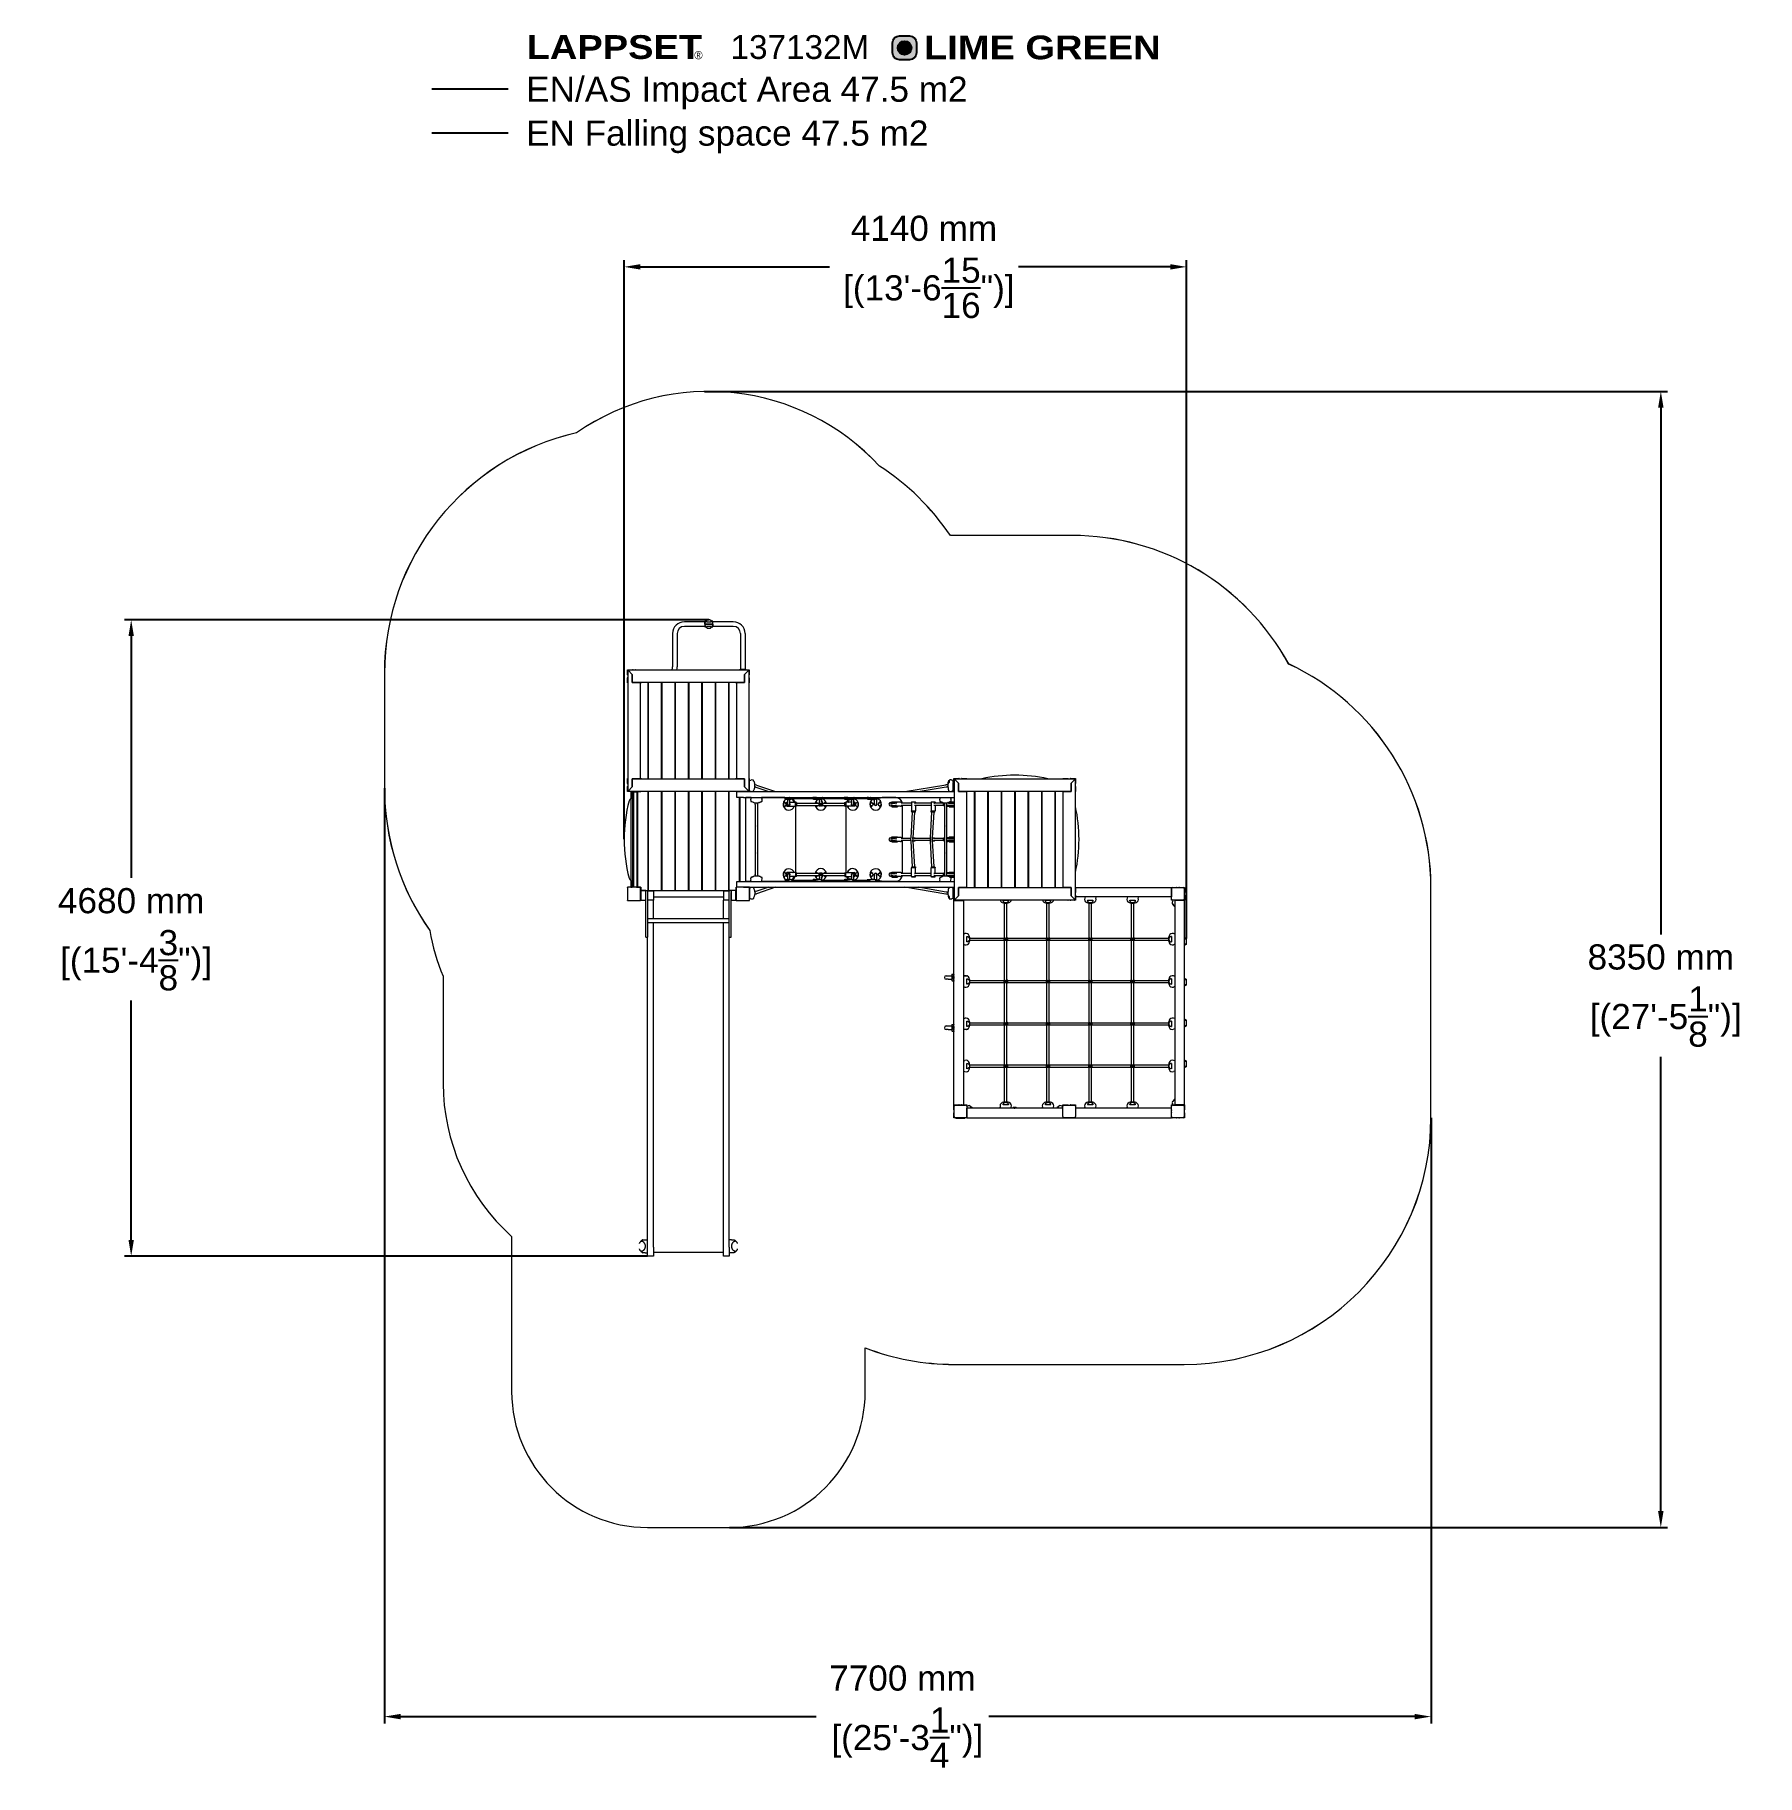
# Model space of a CAD drawing. Extents: x -5207 to 7460, y -6482 to 6318.
import ezdxf

# ---------------------------------------------------------------- set-up
doc = ezdxf.new("R2010")
doc.units = 0
doc.header["$LTSCALE"] = 5
doc.header["$PDMODE"] = 33
doc.header["$PDSIZE"] = 20
doc.layers.get('Defpoints').update_dxf_attribs({"linetype": 'CONTINUOUS'})
for name, color, linetype in [('Lg_area', 4, 'CONTINUOUS'), ('Lg_dim', 7, 'CONTINUOUS'), ('Lg_prod', 40, 'CONTINUOUS'), ('Lg_txt', 4, 'CONTINUOUS'), ('Lime green', 7, 'CONTINUOUS')]:
    doc.layers.add(name, color=color, linetype=linetype)
doc.styles.add('LG1', font='arial.ttf', dxfattribs={"height": 185})
doc.styles.add('LG2', font='ariblk.ttf', dxfattribs={"height": 185})
doc.styles.add('LG3', font='simplex.shx')
doc.dimstyles.new('LG_DIM', dxfattribs={"dimtxt": 185, "dimasz": 120, "dimexe": 50, "dimexo": 1, "dimgap": 50, "dimtad": 1, "dimdec": 0, "dimrnd": 10, "dimtxsty": 'LG1', "dimcen": 2.5, "dimclrt": 4, "dimadec": 4, "dimazin": 3, "dimtfac": 1, "dimtdec": 0, "dimtmove": 0, "dimatfit": 3})

msp = doc.modelspace()

# ---------------------------------------------------------------- texts
at = {"layer": 'Lg_txt', "style": 'LG1'}
msp.add_text('EN/AS Impact Area 47.5 m2', height=185, dxfattribs=at).set_placement((-1592.9, 5825))
at = {"layer": 'Lg_txt', "color": 83, "style": 'LG1'}
msp.add_text('EN Falling space 47.5 m2 ', height=185, dxfattribs=at).set_placement((-1594.1, 5502.3))

# ---------------------------------------------------------------- blocks, each defined once
blk = doc.blocks.new('prodnum')
at = {"layer": 'Lg_txt'}
for s, height, style, p in [('LAPPSET', 175, 'LG2', (0, 0)), ('®', 60, 'LG1', (1233, -2))]:
    blk.add_text(s, height=height, dxfattribs=dict(at, style=style)).set_placement(p)
at = {"layer": 'Lg_txt', "style": 'LG1'}
blk.add_attdef('PRODNUM', (1500, 0), '', height=175, dxfattribs=at)
blk = doc.blocks.new('*D4')
at = {"layer": 'Defpoints', "color": 0, "transparency": 16777216}
for p in [(-2636, 778, 0), (5061, -1646), (5061, -6051)]:
    blk.add_point(p, dxfattribs=at)
at = {"layer": 'Lg_dim', "color": 0, "lineweight": -2, "transparency": 16777216}
for p, q in [((-2636, 778), (-2636, -6101)), ((5061, -1648), (5061, -6101)), ((-2516, -6051), (539, -6051)), ((4941, -6051), (1808, -6051))]:
    blk.add_line(p, q, dxfattribs=at)
at = {"layer": 'Lg_dim', "color": 0, "transparency": 16777216}
for points in [[(-2516, -6031), (-2516, -6071), (-2636, -6051)], [(4941, -6031), (4941, -6071), (5061, -6051)]]:
    blk.add_solid(points, dxfattribs=at)
at = {"layer": 'Lg_dim', "color": 4, "transparency": 16777216, "insert": (1174, -6051), "char_height": 185, "attachment_point": 5, "style": 'LG1'}
blk.add_mtext('\\A1;7700 mm\\P [(25\'-3{\\H1.000000x;\\S1/4;}")]', dxfattribs=at)
blk = doc.blocks.new('*D5')
at = {"layer": 'Defpoints', "color": 0, "transparency": 16777216}
for p in [(-283, 3695, 0), (-100, -4660), (6751, -4660)]:
    blk.add_point(p, dxfattribs=at)
at = {"layer": 'Lg_dim', "color": 0, "lineweight": -2, "transparency": 16777216}
for p, q in [((-282, 3695), (6801, 3695)), ((6751, 3575), (6751, -298)), ((6751, -4540), (6751, -1198)), ((-99, -4660), (6801, -4660))]:
    blk.add_line(p, q, dxfattribs=at)
at = {"layer": 'Lg_dim', "color": 0, "transparency": 16777216}
for points in [[(6731, 3575), (6771, 3575), (6751, 3695)], [(6731, -4540), (6771, -4540), (6751, -4660)]]:
    blk.add_solid(points, dxfattribs=at)
at = {"layer": 'Lg_dim', "color": 4, "transparency": 16777216, "insert": (6751, -748), "char_height": 185, "attachment_point": 5, "style": 'LG1'}
blk.add_mtext('\\A1;8350 mm\\P [(27\'-5{\\H1.000000x;\\S1/8;}")]', dxfattribs=at)
blk = doc.blocks.new('*D6')
at = {"layer": 'Defpoints', "color": 0, "transparency": 16777216}
for p in [(-250, 2015), (-4498, -2665), (-700, -2665)]:
    blk.add_point(p, dxfattribs=at)
at = {"layer": 'Lg_dim', "color": 0, "lineweight": -2, "transparency": 16777216}
for p, q in [((-251, 2015), (-4548, 2015)), ((-4498, 1895), (-4498, 118)), ((-4498, -2545), (-4498, -785)), ((-701, -2665), (-4548, -2665))]:
    blk.add_line(p, q, dxfattribs=at)
at = {"layer": 'Lg_dim', "color": 0, "transparency": 16777216}
for points in [[(-4518, 1895), (-4478, 1895), (-4498, 2015)], [(-4518, -2545), (-4478, -2545), (-4498, -2665)]]:
    blk.add_solid(points, dxfattribs=at)
at = {"layer": 'Lg_dim', "color": 4, "transparency": 16777216, "insert": (-4498, -334), "char_height": 185, "attachment_point": 5, "style": 'LG1'}
blk.add_mtext('\\A1;4680 mm\\P [(15\'-4{\\H1.000000x;\\S3/8;}")]', dxfattribs=at)
blk = doc.blocks.new('*D7')
at = {"layer": 'Defpoints', "color": 0, "transparency": 16777216}
for p in [(3263, 4611), (-873, 400), (3263, -330)]:
    blk.add_point(p, dxfattribs=at)
at = {"layer": 'Lg_dim', "color": 0, "lineweight": -2, "transparency": 16777216}
for p, q in [((-873, 401), (-873, 4661)), ((-753, 4611), (637, 4611)), ((3143, 4611), (2027, 4611)), ((3263, -329), (3263, 4661))]:
    blk.add_line(p, q, dxfattribs=at)
at = {"layer": 'Lg_dim', "color": 0, "transparency": 16777216}
for points in [[(-753, 4631), (-753, 4591), (-873, 4611)], [(3143, 4631), (3143, 4591), (3263, 4611)]]:
    blk.add_solid(points, dxfattribs=at)
at = {"layer": 'Lg_dim', "color": 4, "transparency": 16777216, "insert": (1332, 4611), "char_height": 185, "attachment_point": 5, "style": 'LG1'}
blk.add_mtext('\\A1;4140 mm\\P [(13\'-6{\\H1.000000x;\\S15/16;}")]', dxfattribs=at)
blk = doc.blocks.new('Variteemalayerit')
at = {"layer": 'Lime green', "true_color": 0xb1c72c}
h = blk.add_hatch(color=62, dxfattribs=at)
h.dxf.hatch_style = 1
edge = h.paths.add_edge_path()
edge.add_line((2695, 137), (2695, 212))
edge.add_arc((2745, 212), 50, 90, 180, ccw=False)
edge.add_line((2745, 262), (2820, 262))
edge.add_arc((2820, 212), 50, 0, 90, ccw=False)
edge.add_line((2870, 212), (2870, 137))
edge.add_arc((2820, 137), 50, 270, 360, ccw=False)
edge.add_line((2820, 87), (2745, 87))
edge.add_arc((2745, 137), 50, 180, 270, ccw=False)
at = {"layer": 'Lime green'}
h = blk.add_hatch(color=250, dxfattribs=at)
h.dxf.hatch_style = 1
edge = h.paths.add_edge_path()
edge.add_arc((2783, 174), 50.2, 0, 360)
at = {"layer": 'Lime green', "color": 62, "true_color": 0xb1c72c}
blk.add_lwpolyline([(2695, 137), (2695, 212, -0.414214), (2745, 262), (2820, 262, -0.414214), (2870, 212), (2870, 137, -0.414214), (2820, 87), (2745, 87, -0.414214)], format="xyb", close=True, dxfattribs=at)
at = {"layer": 'Lime green', "color": 250}
blk.add_circle((2783, 174), 50.2, dxfattribs=at)
at = {"layer": 'Lime green', "color": 62, "true_color": 0xb1c72c, "insert": (2926, 265), "char_height": 175, "attachment_point": 1, "style": 'LG3'}
blk.add_mtext_dynamic_manual_height_columns('{\\fArial Black|b0|i0|c0|p34;LIME GREEN}', width=3485.89, gutter_width=12.5, heights=[0], dxfattribs=at)

# ---------------------------------------------------------------- dimensions: what is measured, and where the dimension line sits
at = {"layer": 'Lg_dim'}
for base, p1, p2, picture, middle in [((3262.5, 4611), (-872.5, 400), (3262.5, -330), '*D7', (1332, 4611)), ((5060.8, -6051.4), (-2635.8, 778.5, 0.2), (5060.8, -1646.5), '*D4', (1173.7, -6051.4))]:
    dim = msp.add_linear_dim(base=base, p1=p1, p2=p2, dimstyle='LG_DIM', dxfattribs=at)
    dim.commit()
    dim.dimension.update_dxf_attribs({"geometry": picture, "text_midpoint": middle, "dimtype": 160})
for base, p1, p2, picture, middle in [((6750.7, -4659.7), (-283.4, 3694.5, 0.2), (-100, -4659.7), '*D5', (6750.7, -747.8)), ((-4497.8, -2664.7), (-250.2, 2014.9), (-700, -2664.7), '*D6', (-4497.8, -333.8))]:
    dim = msp.add_linear_dim(base=base, p1=p1, p2=p2, angle=90, dimstyle='LG_DIM', dxfattribs=at)
    dim.commit()
    dim.dimension.update_dxf_attribs({"geometry": picture, "text_midpoint": middle, "dimtype": 160})

# ---------------------------------------------------------------- linework, layer by layer
at = {"layer": 'Lg_area', "linetype": 'Continuous', "lineweight": 0}
for p, q in [((2421.5, 2635.8), (1578.5, 2635.8)), ((2421.5, 2635.5), (1578.5, 2635.5)), ((-2635.8, 1621.5), (-2635.8, 778.5)), ((-2635.5, 1621.5), (-2635.5, 778.5)), ((5060.5, -1646.5), (5060.5, 46.5)), ((5060.8, -1646.5), (5060.8, 46.5)), ((-2204, -606), (-2204, -1394.5)), ((-2204, -606), (-2204, -1394.5)), ((-1700, -2519.7), (-1700, -3659.7)), ((-1700, -2519.7), (-1700, -3659.7)), ((900, -3659.7), (900, -3338.7)), ((900, -3659.7), (900, -3339.1)), ((1553.5, -3460.5), (3246.5, -3460.5)), ((1553.5, -3460.8), (3246.5, -3460.8)), ((-700, -4659.7), (-100, -4659.7)), ((-700, -4659.7), (-100, -4659.7))]:
    msp.add_line(p, q, dxfattribs=at)
for centre, radius, start, end in [((-250, 1984), 1710.8, 42.74844, 124.69245), ((-250, 1984), 1710.5, 42.74694, 124.69467), ((-821.5, 1621.5), 1814.3, 102.80953, 180), ((-821.5, 1621.5), 1814, 102.80754, 180), ((21.5, 1621.5), 1814, 33.95689, 57.12625), ((21.5, 1621.5), 1814.3, 33.96271, 57.12499), ((1578.5, 821.5), 1814, 90, 91.65413), ((1578.5, 821.5), 1814.3, 90, 91.64831), ((2421.5, 821.5), 1814.3, 28.6138, 90), ((2421.5, 821.5), 1814, 28.61032, 90), ((3246.5, 46.5), 1814, 0, 64.9695), ((3246.5, 46.5), 1814.3, 0, 64.96603), ((-821.5, 778.5), 1814.3, 180, 215.33209), ((-821.5, 778.5), 1814, 180, 215.31018), ((-821.5, -21.5), 1501, 189.52943, 202.91954), ((-821.5, -21.5), 1501, 189.55883, 202.91954), ((-688.8, -1391.3), 1515.2, 180.12365, 228.13586), ((-688.8, -1391.3), 1515.2, 180.12365, 228.13586), ((3246.5, -1646.5), 1814.3, 270, 0), ((3246.5, -1646.5), 1814, 270, 0), ((1553.5, -1646.5), 1814, 248.88423, 270), ((1553.5, -1646.5), 1814.3, 248.88831, 270), ((-700, -3659.7), 1000, 180, 270), ((-700, -3659.7), 1000, 180, 270), ((-100, -3659.7), 1000, 270, 360), ((-100, -3659.7), 1000, 270, 360)]:
    msp.add_arc(centre, radius, start, end, dxfattribs=at)
at = {"layer": 'Lg_prod', "linetype": 'Continuous', "lineweight": 0}
for p, q in [((-280.5, 2000.8), (-430, 2000.8)), ((-280.5, 1967.2), (-430, 1967.2)), ((-280.5, 1984), (-280.5, 2005.1)), ((-272, 2005.1), (-280.5, 2005.1)), ((-279.8, 1984), (-280.5, 1984)), ((-280.5, 1984), (-280.5, 1962.9)), ((-280.5, 1984), (-279.8, 1984)), ((-280.5, 1962.9), (-272, 1962.9)), ((-279.8, 1984), (-220.2, 1984)), ((-220.2, 1984), (-279.8, 1984)), ((-234.8, 1999), (-265.2, 1999)), ((-265.2, 1969), (-234.8, 1969)), ((-219.5, 2005.1), (-228, 2005.1)), ((-228, 1962.9), (-219.5, 1962.9)), ((-219.5, 1984), (-220.2, 1984)), ((-220.2, 1984), (-219.5, 1984)), ((-219.5, 1984), (-219.5, 2005.1)), ((-70, 2000.8), (-219.5, 2000.8)), ((-219.5, 1984), (-219.5, 1962.9)), ((-70, 1967.2), (-219.5, 1967.2)), ((-516.9, 1914), (-516.9, 1670)), ((-483.1, 1914), (-483.1, 1670)), ((-16.9, 1914), (-16.9, 1652)), ((16.9, 1914), (16.9, 1652)), ((-847.5, 1611), (-847.5, 1647.5)), ((-847.5, 1647.5), (-811, 1647.5)), ((-847.5, 1552.5), (-847.5, 1589)), ((-846.5, 1552.5), (-847.5, 1552.5)), ((-846.5, 1638.5), (-846.5, 761.5)), ((-813.5, 1613.5), (-844.2, 1644.2)), ((-813.5, 1613.5), (-844.2, 1644.2)), ((-838.5, 1646.5), (38.5, 1646.5)), ((-813.5, 1613.5), (-813.5, 1553.5)), ((-813.5, 1553.5), (-813.5, 1613.5)), ((-813.5, 1553.5), (-753.5, 1553.5)), ((13.5, 1553.5), (-813.5, 1553.5)), ((-789, 1647.5), (-752.5, 1647.5)), ((-753.5, 846.5), (-753.5, 1553.5)), ((-752.5, 1552.5), (-753.5, 1552.5)), ((-750, 1550), (-753.5, 1550)), ((-752.5, 1647.5), (-752.5, 1646.5)), ((-752.5, 1553.5), (-752.5, 1552.5)), ((-751, 1550), (-751, 1553.5)), ((-750, 1553.5), (-750, 1550)), ((-699, 1553.5), (-699, 846.5)), ((-695, 1545.6), (-699, 1545.6)), ((-695, 1553.5), (-695, 846.5)), ((-600, 1553.5), (-600, 846.5)), ((-596, 1545.6), (-600, 1545.6)), ((-596, 1553.5), (-596, 846.5)), ((-501, 1553.5), (-501, 846.5)), ((-497, 1545.6), (-501, 1545.6)), ((-497, 1553.5), (-497, 846.5)), ((-402, 1553.5), (-402, 846.5)), ((-398, 1545.6), (-402, 1545.6)), ((-398, 1553.5), (-398, 846.5)), ((-303, 1553.5), (-303, 846.5)), ((-299, 1545.6), (-303, 1545.6)), ((-299, 1553.5), (-299, 846.5)), ((-204, 1553.5), (-204, 846.5)), ((-200, 1545.6), (-204, 1545.6)), ((-200, 1553.5), (-200, 846.5)), ((-105, 1553.5), (-105, 846.5)), ((-101, 1545.6), (-105, 1545.6)), ((-101, 846.5), (-101, 1553.5)), ((-50, 1550), (-50, 1553.5)), ((-46.5, 1550), (-50, 1550)), ((-49, 1550), (-49, 1553.5)), ((-47.5, 1646.5), (-47.5, 1647.5)), ((-47.5, 1647.5), (-11, 1647.5)), ((-47.5, 1552.5), (-47.5, 1553.5)), ((-46.5, 1552.5), (-47.5, 1552.5)), ((-46.5, 1553.5), (13.5, 1553.5)), ((-46.5, 1553.5), (-46.5, 846.5)), ((-20, 1652), (-15, 1652)), ((-20, 1647.5), (-20, 1652)), ((-15, 1652), (15, 1652)), ((-8.2, 1647), (8.2, 1647)), ((11, 1647.5), (47.5, 1647.5)), ((44.2, 1644.2), (13.5, 1613.5)), ((44.2, 1644.2), (13.5, 1613.5)), ((13.5, 1553.5), (13.5, 1613.5)), ((13.5, 1613.5), (13.5, 1553.5)), ((15, 1652), (20, 1652)), ((20, 1652), (20, 1647.5)), ((46.5, 761.5), (46.5, 1638.5)), ((47.5, 1552.5), (46.5, 1552.5)), ((47.5, 1647.5), (47.5, 1611)), ((47.5, 1589), (47.5, 1552.5)), ((-847.5, 811), (-847.5, 847.5)), ((-847.5, 847.5), (-846.5, 847.5)), ((-847.5, 752.5), (-847.5, 789)), ((-844.2, 755.8), (-813.5, 786.5)), ((-844.2, 755.8), (-813.5, 786.5)), ((-813.5, 786.5), (-813.5, 846.5)), ((-813.5, 846.5), (13.5, 846.5)), ((-753.5, 846.5), (-813.5, 846.5)), ((-813.5, 846.5), (-813.5, 786.5)), ((-753.5, 850), (-750, 850)), ((-753.5, 847.5), (-752.5, 847.5)), ((-752.5, 847.5), (-752.5, 846.5)), ((-751, 850), (-751, 846.5)), ((-750, 850), (-750, 846.5)), ((-699, 854.4), (-695, 854.4)), ((-600, 854.4), (-596, 854.4)), ((-501, 854.4), (-497, 854.4)), ((-402, 854.4), (-398, 854.4)), ((-303, 854.4), (-299, 854.4)), ((-204, 854.4), (-200, 854.4)), ((-105, 854.4), (-101, 854.4)), ((-50, 850), (-46.5, 850)), ((-50, 846.5), (-50, 850)), ((-49, 850), (-49, 846.5)), ((-47.5, 846.5), (-47.5, 847.5)), ((-47.5, 847.5), (-46.5, 847.5)), ((13.5, 846.5), (-46.5, 846.5)), ((13.5, 846.5), (13.5, 786.5)), ((13.5, 786.5), (13.5, 846.5)), ((13.5, 786.5), (44.2, 755.8)), ((13.5, 786.5), (44.2, 755.8)), ((46.5, 847.5), (47.5, 847.5)), ((47.5, 847.5), (47.5, 811)), ((47.5, 789), (47.5, 752.5)), ((48.5, 832.5), (58, 835.8)), ((48.5, 795), (48.5, 832.5)), ((48.5, 757.5), (48.5, 795)), ((78.5, 830.3), (78.5, 835.4)), ((87.5, 795), (87.5, 805.1)), ((87.5, 784.9), (87.5, 795)), ((95.9, 784), (190.1, 752)), ((101.1, 799.2), (239.8, 752)), ((1192.2, 752), (1492.5, 802.6)), ((1288.5, 752), (1495.1, 786.8)), ((1497.3, 803), (1503.7, 803)), ((1497.3, 787), (1503.7, 787)), ((1503.7, 803), (1508.7, 803)), ((1508.7, 787), (1503.7, 787)), ((1547.8, 832.5), (1538.3, 835.8)), ((1547.6, 803), (1547.8, 803)), ((1547.6, 787), (1547.8, 787)), ((1552.5, 811), (1552.5, 847.5)), ((1552.5, 847.5), (1589, 847.5)), ((1552.5, 752.5), (1552.5, 789)), ((1553.5, 838.5), (1553.5, -38.5)), ((1586.5, 813.5), (1555.8, 844.2)), ((1586.5, 813.5), (1555.8, 844.2)), ((1561.5, 846.5), (2438.5, 846.5)), ((1586.5, 813.5), (1586.5, 753.5)), ((1586.5, 753.5), (1586.5, 813.5)), ((1611, 847.5), (1647.5, 847.5)), ((1647.5, 847.5), (1647.5, 846.5)), ((2352.5, 846.5), (2352.5, 847.5)), ((2352.5, 847.5), (2389, 847.5)), ((2411, 847.5), (2447.5, 847.5)), ((2444.2, 844.2), (2413.5, 813.5)), ((2444.2, 844.2), (2413.5, 813.5)), ((2413.5, 753.5), (2413.5, 813.5)), ((2413.5, 813.5), (2413.5, 753.5)), ((2446.5, -38.5), (2446.5, 838.5)), ((2447.5, 847.5), (2447.5, 811)), ((2447.5, 789), (2447.5, 752.5)), ((-811, 752.5), (-847.5, 752.5)), ((38.5, 753.5), (-838.5, 753.5)), ((-822.5, 752), (-822.5, 48)), ((-777.5, 752), (-822.5, 752)), ((-814, 746.5), (-812, 746.5)), ((-814, 746.5), (-814, 746.5)), ((-814, 723), (-814, 746.5)), ((-814, 723), (-812, 723)), ((-814, 713.3), (-814, 723)), ((-814, 713.3), (-812, 713.3)), ((-814, 713.3), (-814, 699.5)), ((-814, 699.5), (-812, 699.5)), ((-812, 749.3), (-812, 749.5)), ((-811, 749.5), (-812, 749.5)), ((-812, 744.6), (-812, 746.5)), ((-812, 746.5), (-812, 746.5)), ((-812, 744.6), (-812, 52.4)), ((-791.7, 749.5), (-811, 749.5)), ((-791.7, 747.5), (-811, 747.5)), ((-802, 49.5), (-802, 747.5)), ((-791.7, 747.5), (-791.7, 749.5)), ((-781.7, 749.5), (-791.7, 749.5)), ((-781.7, 747.5), (-791.7, 747.5)), ((-752.5, 752.5), (-789, 752.5)), ((-781.7, 747.5), (-781.7, 749.5)), ((-777.5, 48), (-777.5, 752)), ((-775, 750), (-775, 50)), ((-750, 750), (-775, 750)), ((-752.5, 753.5), (-752.5, 752.5)), ((-751, 750), (-751, 753.5)), ((-750, 753.5), (-750, 750)), ((-699, 753.5), (-699, 25)), ((-695, 745.6), (-699, 745.6)), ((-695, 753.5), (-695, 25)), ((-600, 753.5), (-600, 25)), ((-596, 745.6), (-600, 745.6)), ((-596, 753.5), (-596, 25)), ((-501, 753.5), (-501, 25)), ((-497, 745.6), (-501, 745.6)), ((-497, 753.5), (-497, 25)), ((-402, 753.5), (-402, 25)), ((-398, 745.6), (-402, 745.6)), ((-398, 753.5), (-398, 25)), ((-303, 753.5), (-303, 25)), ((-299, 745.6), (-303, 745.6)), ((-299, 753.5), (-299, 25)), ((-204, 753.5), (-204, 25)), ((-200, 745.6), (-204, 745.6)), ((-200, 753.5), (-200, 25)), ((-105, 753.5), (-105, 25)), ((-101, 745.6), (-105, 745.6)), ((-101, 25), (-101, 753.5)), ((-50, 750), (-50, 753.5)), ((-45, 750), (-50, 750)), ((-49, 750), (-49, 753.5)), ((-47.5, 752.5), (-47.5, 753.5)), ((-11, 752.5), (-47.5, 752.5)), ((-45, 752), (-45, 752)), ((-45, 752), (-45, 752)), ((-45, 752), (4.1, 752)), ((-45, 709), (-45, 752)), ((-45, 709), (-45, 709)), ((-45, 709), (-45, 709)), ((4.1, 709), (-45, 709)), ((-25, 91), (-25, 709)), ((-22.5, 709), (-22.5, 91)), ((4.1, 752), (217.1, 752)), ((4.1, 709), (217.1, 709)), ((47.5, 752.5), (11, 752.5)), ((22.5, 91), (22.5, 709)), ((62, 707.5), (22.5, 707.5)), ((48.5, 757.5), (58, 754.2)), ((62.5, 709), (59.3, 699.5)), ((59.6, 679), (64.8, 679)), ((78.5, 754.6), (78.5, 759.7)), ((89.9, 670), (100, 670)), ((92, 660.3), (92, 670)), ((92, 657.7), (92, 660.3)), ((92, 657.7), (92, 501.3)), ((100, 670), (110.1, 670)), ((108, 660.3), (108, 670)), ((108, 660.3), (108, 657.7)), ((108, 657.7), (108, 501.3)), ((135.3, 679), (140.5, 679)), ((137.5, 709), (140.8, 699.5)), ((310, 707.5), (138.1, 707.5)), ((217.1, 752), (497.8, 752)), ((217.1, 709), (497.8, 709)), ((316.2, 665.2), (303.2, 678.2)), ((303.2, 638.8), (316.2, 651.8)), ((310.4, 709), (310.4, 704.8)), ((310.4, 697.9), (310.4, 704.8)), ((312.3, 709), (312.7, 708.7)), ((320.5, 670.5), (323.5, 673.5)), ((320.5, 658.5), (320.5, 670.5)), ((320.5, 646.5), (320.5, 658.5)), ((320.5, 646.5), (323.5, 643.5)), ((323.5, 673.5), (323.5, 658.5)), ((323.5, 673.5), (330.5, 673.5)), ((323.5, 658.5), (323.5, 643.5)), ((323.5, 643.5), (387.5, 643.5)), ((330.5, 696.9), (330.5, 696.9)), ((330.5, 659.6), (330.5, 694.6)), ((330.5, 658.5), (330.5, 659.6)), ((332.5, 703.2), (332.5, 703.2)), ((346.5, 659.6), (346.5, 695.2)), ((346.5, 673.5), (387.5, 673.5)), ((346.5, 659.6), (346.5, 658.5)), ((348.2, 708.7), (350.3, 709)), ((359.7, 709), (359.7, 704.8)), ((359.7, 697.9), (359.7, 704.8)), ((360.3, 702), (514.6, 702)), ((369.1, 673.5), (373.8, 678.2)), ((373.8, 638.8), (369.1, 643.5)), ((386.5, 643.5), (386.5, 156.5)), ((387.5, 658.5), (387.5, 673.5)), ((395.5, 672.1), (387.5, 673.5)), ((387.5, 643.5), (387.5, 658.5)), ((395.5, 644.9), (387.5, 643.5)), ((395.5, 672.1), (395.5, 658.5)), ((395.5, 666.5), (561.5, 666.5)), ((395.5, 658.5), (395.5, 644.9)), ((395.5, 650.5), (561.5, 650.5)), ((497.8, 752), (1139.3, 752)), ((497.8, 709), (1139.3, 709)), ((514.6, 696.6), (514.6, 707.1)), ((532.1, 709), (515.7, 707.3)), ((519.5, 695.7), (549.8, 693.3)), ((548.6, 666.5), (538.2, 676.8)), ((538.2, 637.4), (551.2, 650.4)), ((547.5, 707.3), (575.3, 709)), ((563.8, 693.6), (560.9, 693.3)), ((561.5, 671.7), (561.5, 659.8)), ((561.5, 649.5), (561.5, 659.8)), ((565.5, 672.6), (565.5, 693.7)), ((565.5, 693.7), (565.5, 693.7)), ((567.5, 666.9), (567.5, 659.8)), ((567.5, 659.8), (567.5, 649.5)), ((567.5, 650.5), (579.5, 650.5)), ((577.4, 709), (577.4, 703.4)), ((577.4, 696.6), (577.4, 703.4)), ((579.5, 659.8), (579.5, 666.9)), ((579.5, 649.5), (579.5, 659.8)), ((581.5, 672.6), (581.5, 697.9)), ((585.5, 706.6), (585.5, 701)), ((585.5, 702), (745.5, 702)), ((585.5, 659.8), (585.5, 671.7)), ((585.5, 666.5), (750.5, 666.5)), ((585.5, 659.8), (585.5, 649.5)), ((585.5, 650.5), (750.5, 650.5)), ((608.8, 637.4), (595.8, 650.4)), ((598.4, 666.5), (608.8, 676.8)), ((745.5, 696.6), (745.5, 707.1)), ((764.8, 709), (746.9, 707.4)), ((750.3, 695.7), (783.7, 693.4)), ((750.5, 672.1), (758.5, 673.5)), ((750.5, 658.5), (750.5, 672.1)), ((750.5, 644.9), (750.5, 658.5)), ((750.5, 644.9), (758.5, 643.5)), ((758.5, 673.5), (758.5, 658.5)), ((800.5, 673.5), (758.5, 673.5)), ((758.5, 658.5), (758.5, 643.5)), ((822.5, 643.5), (758.5, 643.5)), ((760, 156.5), (760, 643.5)), ((776.6, 673.5), (773.2, 676.9)), ((773.2, 637.5), (779.2, 643.5)), ((777.8, 707.4), (806.3, 709)), ((796.5, 693.6), (793.3, 693.4)), ((800.5, 658.3), (800.5, 694)), ((800.5, 694), (800.5, 694)), ((800.5, 657.2), (800.5, 658.3)), ((809.9, 709), (809.9, 703.5)), ((809.9, 696.6), (809.9, 703.5)), ((816.5, 660), (816.5, 698.2)), ((822.5, 673.5), (816.5, 673.5)), ((820.5, 702.2), (820.5, 701)), ((820.5, 702), (826.8, 702)), ((822.5, 658.5), (822.5, 673.5)), ((825.5, 670.5), (822.5, 673.5)), ((822.5, 643.5), (822.5, 658.5)), ((825.5, 646.5), (822.5, 643.5)), ((825.5, 670.5), (825.5, 658.5)), ((825.5, 658.5), (825.5, 646.5)), ((826.8, 702), (914, 702)), ((830.8, 663.9), (843.8, 676.9)), ((843.8, 637.5), (830.8, 650.5)), ((914, 697.9), (914, 708.4)), ((919, 709), (915.4, 708.7)), ((918.8, 697), (952.2, 694.7)), ((954.7, 665.2), (941.7, 678.2)), ((941.7, 638.8), (954.7, 651.8)), ((946.3, 708.7), (952, 709)), ((965, 694.9), (961.8, 694.7)), ((969, 658.9), (969, 695.3)), ((969, 695.3), (969, 695.3)), ((969, 658.5), (969, 658.9)), ((978.4, 709), (978.4, 704.8)), ((978.4, 697.9), (978.4, 704.8)), ((984.5, 702), (987.5, 702)), ((985, 658.9), (985, 700)), ((985, 658.9), (985, 658.5)), ((995.9, 702.7), (1033.3, 709)), ((999.3, 665.2), (1012.3, 678.2)), ((1012.3, 638.8), (999.3, 651.8)), ((1126, 707.5), (1024.4, 707.5)), ((1087, 670.5), (1094, 670.5)), ((1087, 646.5), (1094, 646.5)), ((1096, 666.5), (1103.2, 666.5)), ((1103.2, 650.5), (1096, 650.5)), ((1097, 673.5), (1097, 676.5)), ((1097, 676.5), (1137, 676.5)), ((1137, 673.5), (1097, 673.5)), ((1097, 666.5), (1097, 668)), ((1097, 649), (1097, 650.5)), ((1097, 643.5), (1097, 640.5)), ((1137, 643.5), (1097, 643.5)), ((1097, 640.5), (1137, 640.5)), ((1100, 671), (1105.2, 671)), ((1105.2, 646), (1100, 646)), ((1103.2, 666.5), (1118.4, 666.5)), ((1103.2, 650.5), (1118.4, 650.5)), ((1105.2, 671), (1125.6, 671)), ((1125.6, 646), (1105.2, 646)), ((1125.6, 671), (1129.9, 671)), ((1129.9, 646), (1125.6, 646)), ((1126.1, 666.5), (1126.1, 666.5)), ((1126.1, 650.5), (1126.1, 650.5)), ((1137, 673.5), (1137, 676.5)), ((1159.9, 673.5), (1137, 673.5)), ((1137, 643.5), (1137, 640.5)), ((1159.9, 643.5), (1137, 643.5)), ((1139.3, 752), (1553.5, 752)), ((1139.3, 709), (1553.5, 709)), ((1241.1, 666.5), (1165.1, 666.5)), ((1241.1, 650.5), (1165.1, 650.5)), ((1174, 408), (1174, 650.5)), ((1244.1, 676.5), (1241.1, 673.5)), ((1264.7, 673.5), (1241.1, 673.5)), ((1241.1, 673.5), (1241.1, 609.5)), ((1244.1, 676.5), (1263, 676.5)), ((1384.1, 666.5), (1262.2, 666.5)), ((1384.1, 650.5), (1262.2, 650.5)), ((1263, 676.5), (1268.1, 676.5)), ((1271.1, 673.5), (1264.7, 673.5)), ((1268.1, 676.5), (1271.1, 673.5)), ((1271.1, 673.5), (1271.1, 666.5)), ((1271.1, 650.5), (1271.1, 609.5)), ((1387.1, 676.5), (1384.1, 673.5)), ((1407.6, 673.5), (1384.1, 673.5)), ((1384.1, 673.5), (1384.1, 609.5)), ((1387.1, 676.5), (1405.9, 676.5)), ((1476.2, 666.5), (1403.6, 666.5)), ((1476.2, 650.5), (1403.6, 650.5)), ((1405.9, 676.5), (1411.1, 676.5)), ((1414.1, 673.5), (1407.6, 673.5)), ((1411.1, 676.5), (1414.1, 673.5)), ((1414.1, 673.5), (1414.1, 666.5)), ((1414.1, 650.5), (1414.1, 609.5)), ((1452.5, 709), (1449.2, 699.5)), ((1449.6, 679), (1454.7, 679)), ((1479.9, 670), (1490, 670)), ((1482, 660.3), (1482, 670)), ((1482, 657.7), (1482, 660.3)), ((1482, 657.7), (1482, 501.3)), ((1490, 670), (1500.1, 670)), ((1498, 660.3), (1498, 670)), ((1498, 660.3), (1498, 657.7)), ((1498, 657.7), (1498, 501.3)), ((1498, 643.5), (1510, 643.5)), ((1513.1, 666.5), (1500.7, 666.5)), ((1513.1, 650.5), (1500.7, 650.5)), ((1507.7, 666.5), (1507.7, 668)), ((1507.7, 649), (1507.7, 650.5)), ((1510.7, 671), (1511.3, 671)), ((1511.3, 646), (1510.7, 646)), ((1511.3, 671), (1522.6, 671)), ((1522.6, 646), (1511.3, 646)), ((1513.1, 666.5), (1549.5, 666.5)), ((1549.5, 650.5), (1513.1, 650.5)), ((1518.2, 673.9), (1518.2, 673.5)), ((1538.2, 673.5), (1518.2, 673.5)), ((1538.2, 643.5), (1518.2, 643.5)), ((1518.2, 640.5), (1518.2, 643.5)), ((1518.2, 640.5), (1538.2, 640.5)), ((1522.6, 671), (1553.5, 671)), ((1553.5, 646), (1522.6, 646)), ((1523.1, 676.5), (1538.2, 676.5)), ((1525.3, 679), (1530.4, 679)), ((1527.5, 709), (1530.8, 699.5)), ((1538.2, 676.5), (1553.5, 676.5)), ((1553.5, 673.5), (1538.2, 673.5)), ((1553.5, 643.5), (1538.2, 643.5)), ((1538.2, 640.5), (1553.5, 640.5)), ((1547.8, 757.5), (1538.3, 754.2)), ((1553.5, 752.5), (1552.5, 752.5)), ((1586.5, 753.5), (1646.5, 753.5)), ((2413.5, 753.5), (1586.5, 753.5)), ((1646.5, 46.5), (1646.5, 753.5)), ((1647.5, 752.5), (1646.5, 752.5)), ((1650, 750), (1646.5, 750)), ((1647.5, 753.5), (1647.5, 752.5)), ((1649, 750), (1649, 753.5)), ((1650, 753.5), (1650, 750)), ((1701, 753.5), (1701, 46.5)), ((1705, 745.6), (1701, 745.6)), ((1705, 753.5), (1705, 46.5)), ((1800, 753.5), (1800, 46.5)), ((1804, 745.6), (1800, 745.6)), ((1804, 753.5), (1804, 46.5)), ((1899, 753.5), (1899, 46.5)), ((1903, 745.6), (1899, 745.6)), ((1903, 753.5), (1903, 46.5)), ((1998, 753.5), (1998, 46.5)), ((2002, 745.6), (1998, 745.6)), ((2002, 753.5), (2002, 46.5)), ((2097, 753.5), (2097, 46.5)), ((2101, 745.6), (2097, 745.6)), ((2101, 753.5), (2101, 46.5)), ((2196, 753.5), (2196, 46.5)), ((2200, 745.6), (2196, 745.6)), ((2200, 753.5), (2200, 46.5)), ((2295, 753.5), (2295, 46.5)), ((2299, 745.6), (2295, 745.6)), ((2299, 46.5), (2299, 753.5)), ((2350, 750), (2350, 753.5)), ((2353.5, 750), (2350, 750)), ((2351, 750), (2351, 753.5)), ((2352.5, 752.5), (2352.5, 753.5)), ((2353.5, 752.5), (2352.5, 752.5)), ((2353.5, 753.5), (2413.5, 753.5)), ((2353.5, 753.5), (2353.5, 46.5)), ((2447.5, 752.5), (2446.5, 752.5)), ((1236.9, 412), (1248.1, 600.8)), ((1241.1, 609.5), (1264.7, 609.5)), ((1242.5, 601.5), (1241.1, 609.5)), ((1263.9, 601.5), (1242.5, 601.5)), ((1252.9, 412), (1264, 599.9)), ((1269.7, 601.5), (1263.9, 601.5)), ((1264.7, 609.5), (1271.1, 609.5)), ((1269.7, 601.5), (1271.1, 609.5)), ((1379.9, 412), (1391, 600.8)), ((1384.1, 609.5), (1407.6, 609.5)), ((1385.5, 601.5), (1384.1, 609.5)), ((1406.8, 601.5), (1385.5, 601.5)), ((1395.9, 412), (1407, 599.9)), ((1412.6, 601.5), (1406.8, 601.5)), ((1407.6, 609.5), (1414.1, 609.5)), ((1412.6, 601.5), (1414.1, 609.5)), ((92, 501.3), (92, 498.7)), ((92, 498.7), (92, 301.3)), ((108, 498.7), (108, 501.3)), ((108, 498.7), (108, 301.3)), ((1087, 412), (1094, 412)), ((1087, 388), (1094, 388)), ((1096, 408), (1103.2, 408)), ((1103.2, 392), (1096, 392)), ((1097, 415), (1097, 418)), ((1097, 418), (1137, 418)), ((1137, 415), (1097, 415)), ((1097, 408), (1097, 409.5)), ((1097, 390.5), (1097, 392)), ((1097, 385), (1097, 382)), ((1137, 385), (1097, 385)), ((1100, 412.5), (1105.2, 412.5)), ((1105.2, 387.5), (1100, 387.5)), ((1103.2, 408), (1118.4, 408)), ((1103.2, 392), (1118.4, 392)), ((1105.2, 412.5), (1125.6, 412.5)), ((1125.6, 387.5), (1105.2, 387.5)), ((1125.6, 412.5), (1129.9, 412.5)), ((1129.9, 387.5), (1125.6, 387.5)), ((1126.1, 408), (1126.1, 408)), ((1126.1, 392), (1126.1, 392)), ((1137, 415), (1137, 418)), ((1159.9, 415), (1137, 415)), ((1137, 385), (1137, 382)), ((1159.9, 385), (1137, 385)), ((1234.4, 408), (1165.1, 408)), ((1234.4, 392), (1165.1, 392)), ((1174, 149.5), (1174, 392)), ((1236.6, 394.2), (1236.6, 405.8)), ((1248.1, 199.2), (1236.9, 388)), ((1245.2, 412), (1251.4, 412)), ((1251.4, 388), (1245.2, 388)), ((1251.4, 406), (1246.1, 406)), ((1246.1, 394), (1251.4, 394)), ((1251.4, 412), (1261.3, 412)), ((1251.4, 406), (1255.1, 406)), ((1255.1, 394), (1251.4, 394)), ((1261.3, 388), (1251.4, 388)), ((1264, 200.1), (1252.9, 388)), ((1377.4, 408), (1261.1, 408)), ((1377.4, 392), (1261.1, 392)), ((1379.6, 394.2), (1379.6, 405.8)), ((1391, 199.2), (1379.9, 388)), ((1388.2, 412), (1394.4, 412)), ((1394.4, 388), (1388.2, 388)), ((1394.4, 406), (1389.1, 406)), ((1389.1, 394), (1394.4, 394)), ((1394.4, 412), (1404.2, 412)), ((1394.4, 406), (1396.3, 406)), ((1396.3, 394), (1394.4, 394)), ((1404.2, 388), (1394.4, 388)), ((1407, 200.1), (1395.9, 388)), ((1476.2, 408), (1402.2, 408)), ((1476.2, 392), (1402.2, 392)), ((1482, 501.3), (1482, 498.7)), ((1482, 498.7), (1482, 301.3)), ((1498, 498.7), (1498, 501.3)), ((1498, 498.7), (1498, 301.3)), ((1498, 415), (1510, 415)), ((1498, 385), (1510, 385)), ((1513.1, 408), (1500.7, 408)), ((1513.1, 392), (1500.7, 392)), ((1507.7, 408), (1507.7, 409.5)), ((1507.7, 390.5), (1507.7, 392)), ((1510.7, 412.5), (1511.3, 412.5)), ((1511.3, 387.5), (1510.7, 387.5)), ((1511.3, 412.5), (1522.6, 412.5)), ((1522.6, 387.5), (1511.3, 387.5)), ((1513.1, 408), (1549.5, 408)), ((1549.5, 392), (1513.1, 392)), ((1518.2, 418), (1538.2, 418)), ((1518.2, 418), (1518.2, 415)), ((1538.2, 415), (1518.2, 415)), ((1538.2, 385), (1518.2, 385)), ((1518.2, 382), (1518.2, 385)), ((1522.6, 412.5), (1553.5, 412.5)), ((1553.5, 387.5), (1522.6, 387.5)), ((1538.2, 418), (1553.5, 418)), ((1553.5, 415), (1538.2, 415)), ((1553.5, 385), (1538.2, 385)), ((92, 301.3), (92, 298.7)), ((92, 298.7), (92, 142.3)), ((108, 298.7), (108, 301.3)), ((108, 298.7), (108, 142.3)), ((1097, 382), (1137, 382)), ((1482, 301.3), (1482, 298.7)), ((1482, 298.7), (1482, 142.3)), ((1498, 298.7), (1498, 301.3)), ((1498, 298.7), (1498, 142.3)), ((1518.2, 382), (1538.2, 382)), ((1538.2, 382), (1553.5, 382)), ((100, 130), (89.9, 130)), ((92, 139.7), (92, 142.3)), ((92, 139.7), (92, 130)), ((110.1, 130), (100, 130)), ((108, 142.3), (108, 139.7)), ((108, 139.7), (108, 130)), ((303.2, 161.2), (316.2, 148.2)), ((316.2, 134.8), (303.2, 121.8)), ((320.5, 153.5), (323.5, 156.5)), ((320.5, 153.5), (320.5, 141.5)), ((320.5, 141.5), (320.5, 129.5)), ((320.5, 129.5), (323.5, 126.5)), ((323.5, 141.5), (323.5, 156.5)), ((387.5, 156.5), (323.5, 156.5)), ((323.5, 126.5), (323.5, 141.5)), ((330.5, 140.4), (330.5, 141.5)), ((330.5, 105.4), (330.5, 140.4)), ((346.5, 141.5), (346.5, 140.4)), ((346.5, 104.8), (346.5, 140.4)), ((373.8, 161.2), (369.1, 156.5)), ((387.5, 156.5), (387.5, 141.5)), ((395.5, 155.1), (387.5, 156.5)), ((387.5, 141.5), (387.5, 126.5)), ((395.5, 141.5), (395.5, 155.1)), ((561.5, 149.5), (395.5, 149.5)), ((395.5, 127.9), (395.5, 141.5)), ((561.5, 133.5), (395.5, 133.5)), ((538.2, 162.6), (551.2, 149.6)), ((548.6, 133.5), (538.2, 123.2)), ((561.5, 140.2), (561.5, 150.5)), ((561.5, 140.2), (561.5, 128.3)), ((567.5, 150.5), (567.5, 140.2)), ((579.5, 149.5), (567.5, 149.5)), ((567.5, 140.2), (567.5, 133.1)), ((579.5, 140.2), (579.5, 150.5)), ((579.5, 133.1), (579.5, 140.2)), ((585.5, 150.5), (585.5, 140.2)), ((750.5, 149.5), (585.5, 149.5)), ((585.5, 128.3), (585.5, 140.2)), ((750.5, 133.5), (585.5, 133.5)), ((608.8, 162.6), (595.8, 149.6)), ((598.4, 133.5), (608.8, 123.2)), ((750.5, 155.1), (758.5, 156.5)), ((750.5, 155.1), (750.5, 141.5)), ((750.5, 141.5), (750.5, 127.9)), ((758.5, 141.5), (758.5, 156.5)), ((758.5, 156.5), (822.5, 156.5)), ((758.5, 126.5), (758.5, 141.5)), ((773.2, 162.5), (779.2, 156.5)), ((800.5, 141.7), (800.5, 142.8)), ((800.5, 106), (800.5, 141.7)), ((816.5, 101.8), (816.5, 140)), ((822.5, 156.5), (822.5, 141.5)), ((825.5, 153.5), (822.5, 156.5)), ((822.5, 141.5), (822.5, 126.5)), ((825.5, 129.5), (822.5, 126.5)), ((825.5, 141.5), (825.5, 153.5)), ((825.5, 129.5), (825.5, 141.5)), ((843.8, 162.5), (830.8, 149.5)), ((830.8, 136.1), (843.8, 123.1)), ((941.7, 161.2), (954.7, 148.2)), ((954.7, 134.8), (941.7, 121.8)), ((969, 141.1), (969, 141.5)), ((969, 104.7), (969, 141.1)), ((985, 141.5), (985, 141.1)), ((985, 100), (985, 141.1)), ((1012.3, 161.2), (999.3, 148.2)), ((999.3, 134.8), (1012.3, 121.8)), ((1087, 153.5), (1094, 153.5)), ((1087, 129.5), (1094, 129.5)), ((1096, 149.5), (1103.2, 149.5)), ((1103.2, 133.5), (1096, 133.5)), ((1097, 156.5), (1097, 159.5)), ((1097, 159.5), (1137, 159.5)), ((1137, 156.5), (1097, 156.5)), ((1097, 149.5), (1097, 151)), ((1097, 132), (1097, 133.5)), ((1100, 154), (1105.2, 154)), ((1105.2, 129), (1100, 129)), ((1103.2, 149.5), (1118.4, 149.5)), ((1103.2, 133.5), (1118.4, 133.5)), ((1105.2, 154), (1125.6, 154)), ((1125.6, 129), (1105.2, 129)), ((1125.6, 154), (1129.9, 154)), ((1129.9, 129), (1125.6, 129)), ((1126.1, 149.5), (1126.1, 149.5)), ((1126.1, 133.5), (1126.1, 133.5)), ((1137, 156.5), (1137, 159.5)), ((1159.9, 156.5), (1137, 156.5)), ((1241.1, 149.5), (1165.1, 149.5)), ((1241.1, 133.5), (1165.1, 133.5)), ((1242.5, 198.5), (1241.1, 190.5)), ((1264.7, 190.5), (1241.1, 190.5)), ((1241.1, 126.5), (1241.1, 190.5)), ((1242.5, 198.5), (1263.9, 198.5)), ((1384.1, 149.5), (1262.2, 149.5)), ((1384.1, 133.5), (1262.2, 133.5)), ((1263.9, 198.5), (1269.7, 198.5)), ((1271.1, 190.5), (1264.7, 190.5)), ((1269.7, 198.5), (1271.1, 190.5)), ((1271.1, 149.5), (1271.1, 190.5)), ((1271.1, 126.5), (1271.1, 133.5)), ((1385.5, 198.5), (1384.1, 190.5)), ((1407.6, 190.5), (1384.1, 190.5)), ((1384.1, 126.5), (1384.1, 190.5)), ((1385.5, 198.5), (1406.8, 198.5)), ((1476.2, 149.5), (1403.6, 149.5)), ((1476.2, 133.5), (1403.6, 133.5)), ((1406.8, 198.5), (1412.6, 198.5)), ((1414.1, 190.5), (1407.6, 190.5)), ((1412.6, 198.5), (1414.1, 190.5)), ((1414.1, 149.5), (1414.1, 190.5)), ((1414.1, 126.5), (1414.1, 133.5)), ((1490, 130), (1479.9, 130)), ((1482, 139.7), (1482, 142.3)), ((1482, 139.7), (1482, 130)), ((1500.1, 130), (1490, 130)), ((1498, 156.5), (1510, 156.5)), ((1498, 142.3), (1498, 139.7)), ((1498, 139.7), (1498, 130)), ((1513.1, 149.5), (1500.7, 149.5)), ((1513.1, 133.5), (1500.7, 133.5)), ((1507.7, 149.5), (1507.7, 151)), ((1507.7, 132), (1507.7, 133.5)), ((1510.7, 154), (1511.3, 154)), ((1511.3, 129), (1510.7, 129)), ((1511.3, 154), (1522.6, 154)), ((1522.6, 129), (1511.3, 129)), ((1513.1, 149.5), (1549.5, 149.5)), ((1549.5, 133.5), (1513.1, 133.5)), ((1518.2, 159.5), (1538.2, 159.5)), ((1518.2, 159.5), (1518.2, 156.5)), ((1538.2, 156.5), (1518.2, 156.5)), ((1522.6, 154), (1553.5, 154)), ((1553.5, 129), (1522.6, 129)), ((1538.2, 159.5), (1553.5, 159.5)), ((1553.5, 156.5), (1538.2, 156.5)), ((-752, 48), (-848, 48)), ((-848, 48), (-848, -48)), ((-822.5, 48), (-812.7, 48)), ((-814, 83.7), (-814, 97.5)), ((-812, 97.5), (-814, 97.5)), ((-814, 83.7), (-812, 83.7)), ((-814, 83.7), (-814, 74)), ((-814, 74), (-812, 74)), ((-814, 74), (-814, 50.5)), ((-814, 50.5), (-812, 50.5)), ((-814, 50.5), (-814, 50.5)), ((-812, 52.4), (-812, 50.5)), ((-812, 50.5), (-812, 50.5)), ((-791.7, 49.5), (-811, 49.5)), ((-791.7, 49.5), (-791.7, 48)), ((-781.7, 49.5), (-791.7, 49.5)), ((-781.7, 48), (-781.7, 49.5)), ((-781.7, 48), (-777.5, 48)), ((-775, 50), (-750, 50)), ((-752, -48), (-752, 48)), ((-749, 22.5), (-752, 22.5)), ((-752, 22.5), (-752, -22.5)), ((-751, 50), (-751, 22.5)), ((-750, 50), (-750, 25)), ((-750, 25), (-699, 25)), ((-714, 24.5), (-749, 24.5)), ((-749, 24.5), (-749, -45.5)), ((-714, -45.5), (-714, 24.5)), ((-714, 24.5), (-699, 24.5)), ((-714, -258.5), (-714, 9.5)), ((-699, 54.4), (-695, 54.4)), ((-699, 9.5), (-699, 24.5)), ((-101, 22.5), (-699, 22.5)), ((-657, 20), (-699, 20)), ((-699, -258.5), (-699, 9.5)), ((-695, 25), (-600, 25)), ((-657, 20), (-657, -46)), ((-600, 54.4), (-596, 54.4)), ((-596, 25), (-501, 25)), ((-501, 54.4), (-497, 54.4)), ((-497, 25), (-402, 25)), ((-402, 54.4), (-398, 54.4)), ((-398, 25), (-303, 25)), ((-303, 54.4), (-299, 54.4)), ((-299, 25), (-204, 25)), ((-204, 54.4), (-200, 54.4)), ((-200, 25), (-105, 25)), ((-143, 20), (-143, -46)), ((-101, 20), (-143, 20)), ((-105, 54.4), (-101, 54.4)), ((-50, 25), (-101, 25)), ((-101, 9.5), (-101, 24.5)), ((-101, 24.5), (-86, 24.5)), ((-101, -258.5), (-101, 9.5)), ((-86, 24.5), (-86, -45.5)), ((-51, 24.5), (-86, 24.5)), ((-86, -258.5), (-86, 9.5)), ((-51, -45.5), (-51, 24.5)), ((-48, 22.5), (-51, 22.5)), ((-50, 50), (-45, 50)), ((-50, 25), (-50, 50)), ((-49, 50), (-49, 22.5)), ((48, 48), (-48, 48)), ((-48, 48), (-48, -48)), ((-48, -22.5), (-48, 22.5)), ((-45, 91), (-45, 91)), ((-45, 91), (-45, 91)), ((-45, 91), (4.1, 91)), ((-45, 48), (-45, 91)), ((-45, 48), (-45, 48)), ((-45, 48), (-45, 48)), ((4.1, 48), (-45, 48)), ((4.1, 91), (217.1, 91)), ((4.1, 48), (217.1, 48)), ((22.5, 92.5), (62, 92.5)), ((48, -48), (48, 48)), ((48.5, 42.5), (58, 45.8)), ((48.5, 42.5), (48.5, 5)), ((48.5, 5), (48.5, -32.5)), ((62.5, 91), (59.3, 100.5)), ((64.8, 121), (59.6, 121)), ((78.5, 45.4), (78.5, 40.3)), ((87.5, 15.1), (87.5, 5)), ((87.5, 5), (87.5, -5.1)), ((190.1, 48), (95.9, 16)), ((239.8, 48), (101.1, 0.8)), ((140.5, 121), (135.3, 121)), ((137.5, 91), (140.8, 100.5)), ((138.1, 92.5), (310, 92.5)), ((217.1, 91), (497.8, 91)), ((217.1, 48), (497.8, 48)), ((310.4, 102.1), (310.4, 95.2)), ((310.4, 91), (310.4, 95.2)), ((312.3, 91), (312.7, 91.3)), ((330.5, 126.5), (323.5, 126.5)), ((330.5, 103.1), (330.5, 103.1)), ((332.5, 96.8), (332.5, 96.8)), ((387.5, 126.5), (346.5, 126.5)), ((348.2, 91.3), (350.3, 91)), ((359.7, 102.1), (359.7, 95.2)), ((359.7, 91), (359.7, 95.2)), ((514.6, 98), (360.3, 98)), ((369.1, 126.5), (373.8, 121.8)), ((395.5, 127.9), (387.5, 126.5)), ((497.8, 91), (1139.3, 91)), ((497.8, 48), (1139.3, 48)), ((514.6, 92.9), (514.6, 103.4)), ((532.1, 91), (515.7, 92.7)), ((519.5, 104.3), (549.8, 106.7)), ((547.5, 92.7), (575.3, 91)), ((563.8, 106.4), (560.9, 106.7)), ((565.5, 106.3), (565.5, 127.4)), ((565.5, 106.3), (565.5, 106.3)), ((577.4, 103.4), (577.4, 96.6)), ((577.4, 91), (577.4, 96.6)), ((581.5, 102.1), (581.5, 127.4)), ((585.5, 99), (585.5, 93.4)), ((745.5, 98), (585.5, 98)), ((745.5, 92.9), (745.5, 103.4)), ((764.8, 91), (746.9, 92.6)), ((750.3, 104.3), (783.7, 106.6)), ((750.5, 127.9), (758.5, 126.5)), ((758.5, 126.5), (800.5, 126.5)), ((776.6, 126.5), (773.2, 123.1)), ((777.8, 92.6), (806.3, 91)), ((796.5, 106.4), (793.3, 106.6)), ((800.5, 106), (800.5, 106)), ((809.9, 103.4), (809.9, 96.5)), ((809.9, 91), (809.9, 96.5)), ((816.5, 126.5), (822.5, 126.5)), ((820.5, 99), (820.5, 97.8)), ((826.8, 98), (820.5, 98)), ((914, 98), (826.8, 98)), ((914, 91.6), (914, 102.1)), ((919, 91), (915.4, 91.3)), ((918.8, 103), (952.2, 105.3)), ((946.3, 91.3), (952, 91)), ((965, 105.1), (961.8, 105.3)), ((969, 104.7), (969, 104.7)), ((978.4, 102.1), (978.4, 95.2)), ((978.4, 91), (978.4, 95.2)), ((987.5, 98), (984.5, 98)), ((1033.3, 91), (995.9, 97.3)), ((1024.4, 92.5), (1126, 92.5)), ((1097, 126.5), (1097, 123.5)), ((1137, 126.5), (1097, 126.5)), ((1097, 123.5), (1137, 123.5)), ((1137, 126.5), (1137, 123.5)), ((1159.9, 126.5), (1137, 126.5)), ((1139.3, 91), (1553.5, 91)), ((1139.3, 48), (1553.5, 48)), ((1492.5, -2.6), (1192.2, 48)), ((1241.1, 126.5), (1264.7, 126.5)), ((1244.1, 123.5), (1241.1, 126.5)), ((1263, 123.5), (1244.1, 123.5)), ((1268.1, 123.5), (1263, 123.5)), ((1264.7, 126.5), (1271.1, 126.5)), ((1268.1, 123.5), (1271.1, 126.5)), ((1495.1, 13.2), (1288.5, 48)), ((1384.1, 126.5), (1407.6, 126.5)), ((1387.1, 123.5), (1384.1, 126.5)), ((1405.9, 123.5), (1387.1, 123.5)), ((1411.1, 123.5), (1405.9, 123.5)), ((1407.6, 126.5), (1414.1, 126.5)), ((1411.1, 123.5), (1414.1, 126.5)), ((1452.5, 91), (1449.2, 100.5)), ((1454.7, 121), (1449.6, 121)), ((1503.7, 13), (1497.3, 13)), ((1503.7, 13), (1508.7, 13)), ((1538.2, 126.5), (1518.2, 126.5)), ((1518.2, 126.1), (1518.2, 126.5)), ((1523.1, 123.5), (1538.2, 123.5)), ((1530.4, 121), (1525.3, 121)), ((1527.5, 91), (1530.8, 100.5)), ((1553.5, 126.5), (1538.2, 126.5)), ((1538.2, 123.5), (1553.5, 123.5)), ((1547.8, 42.5), (1538.3, 45.8)), ((1547.8, 13), (1547.6, 13)), ((1552.5, 11), (1552.5, 47.5)), ((1552.5, 47.5), (1553.5, 47.5)), ((1586.5, -13.5), (1586.5, 46.5)), ((1586.5, 46.5), (2413.5, 46.5)), ((1646.5, 46.5), (1586.5, 46.5)), ((1586.5, 46.5), (1586.5, -13.5)), ((1646.5, 50), (1650, 50)), ((1646.5, 47.5), (1647.5, 47.5)), ((1647.5, 47.5), (1647.5, 46.5)), ((1649, 50), (1649, 46.5)), ((1650, 50), (1650, 46.5)), ((1701, 54.4), (1705, 54.4)), ((1800, 54.4), (1804, 54.4)), ((1899, 54.4), (1903, 54.4)), ((1998, 54.4), (2002, 54.4)), ((2097, 54.4), (2101, 54.4)), ((2196, 54.4), (2200, 54.4)), ((2295, 54.4), (2299, 54.4)), ((2350, 50), (2353.5, 50)), ((2350, 46.5), (2350, 50)), ((2351, 50), (2351, 46.5)), ((2352.5, 46.5), (2352.5, 47.5)), ((2352.5, 47.5), (2353.5, 47.5)), ((2413.5, 46.5), (2353.5, 46.5)), ((2413.5, 46.5), (2413.5, -13.5)), ((2413.5, -13.5), (2413.5, 46.5)), ((2446.5, 47.5), (2447.5, 47.5)), ((2447.5, 47.5), (2447.5, 11)), ((2447.5, 47.5), (3151.5, 47.5)), ((2447.5, -11), (2447.5, 11)), ((3151.5, 47.5), (3151.5, -22.5)), ((3152.5, 11), (3152.5, 47.5)), ((3152.5, 47.5), (3189, 47.5)), ((3153.5, -38.5), (3153.5, 38.5)), ((3161.5, 46.5), (3238.5, 46.5)), ((3211, 47.5), (3247.5, 47.5)), ((3246.5, 38.5), (3246.5, -38.5)), ((3247.5, 47.5), (3247.5, 11)), ((-848, -48), (-752, -48)), ((-752, -22.5), (-749, -22.5)), ((-749, -45.5), (-714, -45.5)), ((-657, -46), (-699, -46)), ((-657, -22.5), (-143, -22.5)), ((-657, -23), (-143, -23)), ((-657, -180.5), (-657, -46)), ((-143, -180.5), (-143, -46)), ((-101, -46), (-143, -46)), ((-86, -45.5), (-51, -45.5)), ((-51, -22.5), (-48, -22.5)), ((-48, -48), (48, -48)), ((48.5, -32.5), (58, -35.8)), ((78.5, -30.3), (78.5, -35.4)), ((1503.7, -3), (1497.3, -3)), ((1508.7, -3), (1503.7, -3)), ((1547.8, -32.5), (1538.3, -35.8)), ((1547.8, -3), (1547.6, -3)), ((1552.5, -47.5), (1552.5, -11)), ((1589, -47.5), (1552.5, -47.5)), ((1552.5, -48.5), (1622.5, -48.5)), ((1552.5, -1552.5), (1552.5, -48.5)), ((1555.8, -44.2), (1586.5, -13.5)), ((1555.8, -44.2), (1586.5, -13.5)), ((2438.5, -46.5), (1561.5, -46.5)), ((1647.5, -47.5), (1611, -47.5)), ((1622.5, -48.5), (1622.5, -1552.5)), ((1647.5, -46.5), (1647.5, -47.5)), ((1913.8, -47.5), (1933.5, -47.5)), ((1924.3, -68.9), (1933.5, -68.9)), ((1925.5, -321.7), (1925.5, -68.9)), ((1933.5, -47.5), (1953.2, -47.5)), ((1933.5, -68.9), (1942.7, -68.9)), ((1941.5, -65.7), (1941.5, -65.7)), ((1941.5, -321.7), (1941.5, -68.9)), ((2224.8, -47.5), (2244.5, -47.5)), ((2235.3, -68.9), (2244.5, -68.9)), ((2236.5, -321.7), (2236.5, -68.9)), ((2244.5, -47.5), (2264.2, -47.5)), ((2244.5, -68.9), (2253.7, -68.9)), ((2252.5, -65.7), (2252.5, -65.7)), ((2252.5, -321.7), (2252.5, -68.9)), ((2352.5, -47.5), (2352.5, -46.5)), ((2389, -47.5), (2352.5, -47.5)), ((2447.5, -47.5), (2411, -47.5)), ((2413.5, -13.5), (2444.2, -44.2)), ((2413.5, -13.5), (2444.2, -44.2)), ((2447.5, -11), (2447.5, -47.5)), ((3151.5, -22.5), (2447.5, -22.5)), ((2518, -22.5), (2514.7, -32)), ((2535.8, -47.5), (2555.5, -47.5)), ((2546.3, -68.9), (2555.5, -68.9)), ((2547.5, -321.7), (2547.5, -68.9)), ((2555.5, -47.5), (2575.2, -47.5)), ((2555.5, -68.9), (2564.7, -68.9)), ((2563.5, -65.7), (2563.5, -65.7)), ((2563.5, -321.7), (2563.5, -68.9)), ((2593, -22.5), (2596.3, -32)), ((2829, -22.5), (2825.7, -32)), ((2846.8, -47.5), (2866.5, -47.5)), ((2857.3, -68.9), (2866.5, -68.9)), ((2858.5, -321.7), (2858.5, -68.9)), ((2866.5, -47.5), (2886.2, -47.5)), ((2866.5, -68.9), (2875.7, -68.9)), ((2874.5, -65.7), (2874.5, -65.7)), ((2874.5, -321.7), (2874.5, -68.9)), ((2904, -22.5), (2907.3, -32)), ((3152.5, -47.5), (3152.5, -11)), ((3189, -47.5), (3152.5, -47.5)), ((3158.8, -72.5), (3163.8, -72.5)), ((3158.8, -75.5), (3163.8, -75.5)), ((3162.5, -47.5), (3159.2, -57)), ((3238.5, -46.5), (3161.5, -46.5)), ((3247.5, -48.5), (3177.5, -48.5)), ((3177.5, -48.5), (3177.5, -1552.5)), ((3189, -47.5), (3211, -47.5)), ((3247.5, -47.5), (3211, -47.5)), ((3237.5, -47.5), (3237.8, -48.5)), ((3247.5, -11), (3247.5, -47.5)), ((3247.5, -1552.5), (3247.5, -48.5)), ((-699, -180.5), (-101, -180.5)), ((-699, -210.5), (-101, -210.5)), ((-657, -582.2), (-657, -210.5)), ((-143, -582.2), (-143, -210.5)), ((-714, -318.5), (-714, -258.5)), ((-714, -318.5), (-699, -318.5)), ((-700, -582.2), (-700, -318.5)), ((-699, -318.5), (-699, -258.5)), ((-101, -318.5), (-101, -258.5)), ((-101, -318.5), (-86, -318.5)), ((-100, -582.2), (-100, -318.5)), ((-86, -318.5), (-86, -258.5)), ((1622.5, -296), (1632, -292.7)), ((1622.5, -371), (1632, -374.3)), ((1647.5, -333.5), (1647.5, -313.8)), ((1647.5, -353.2), (1647.5, -333.5)), ((1665.7, -325.5), (1665.7, -325.5)), ((1668.9, -333.5), (1668.9, -324.3)), ((1668.9, -325.5), (1921.5, -325.5)), ((1668.9, -342.7), (1668.9, -333.5)), ((1668.9, -341.5), (1921.5, -341.5)), ((1921.5, -342.5), (1921.5, -324.5)), ((1925.5, -321.5), (1924.5, -321.5)), ((1924.5, -345.5), (1925.5, -345.5)), ((1925.5, -632.7), (1925.5, -345.3)), ((1927.5, -324.5), (1927.5, -342.5)), ((1927.5, -325.5), (1931.6, -325.5)), ((1927.5, -341.5), (1931.6, -341.5)), ((1931.6, -325.5), (1933.4, -325.5)), ((1933.4, -341.5), (1931.6, -341.5)), ((1933.4, -325.5), (1939.5, -325.5)), ((1933.4, -341.5), (1939.5, -341.5)), ((1939.5, -342.5), (1939.5, -324.5)), ((1942.5, -321.5), (1941.5, -321.5)), ((1941.5, -632.7), (1941.5, -345.3)), ((1941.5, -345.5), (1942.5, -345.5)), ((1945.5, -324.5), (1945.5, -342.5)), ((1945.5, -325.5), (2232.5, -325.5)), ((1945.5, -341.5), (2232.5, -341.5)), ((2232.5, -342.5), (2232.5, -324.5)), ((2236.5, -321.5), (2235.5, -321.5)), ((2235.5, -345.5), (2236.5, -345.5)), ((2236.5, -632.7), (2236.5, -345.3)), ((2238.5, -324.5), (2238.5, -342.5)), ((2238.5, -325.5), (2250.5, -325.5)), ((2238.5, -341.5), (2250.5, -341.5)), ((2250.5, -342.5), (2250.5, -324.5)), ((2253.5, -321.5), (2252.5, -321.5)), ((2252.5, -632.7), (2252.5, -345.3)), ((2252.5, -345.5), (2253.5, -345.5)), ((2256.5, -324.5), (2256.5, -342.5)), ((2256.5, -325.5), (2543.5, -325.5)), ((2256.5, -341.5), (2543.5, -341.5)), ((2543.5, -342.5), (2543.5, -324.5)), ((2547.5, -321.5), (2546.5, -321.5)), ((2546.5, -345.5), (2547.5, -345.5)), ((2547.5, -632.7), (2547.5, -345.3)), ((2549.5, -324.5), (2549.5, -342.5)), ((2549.5, -325.5), (2561.5, -325.5)), ((2549.5, -341.5), (2561.5, -341.5)), ((2561.5, -342.5), (2561.5, -324.5)), ((2564.5, -321.5), (2563.5, -321.5)), ((2563.5, -632.7), (2563.5, -345.3)), ((2563.5, -345.5), (2564.5, -345.5)), ((2567.5, -324.5), (2567.5, -342.5)), ((2567.5, -325.5), (2854.5, -325.5)), ((2567.5, -341.5), (2854.5, -341.5)), ((2854.5, -342.5), (2854.5, -324.5)), ((2858.5, -321.5), (2857.5, -321.5)), ((2857.5, -345.5), (2858.5, -345.5)), ((2858.5, -632.7), (2858.5, -345.3)), ((2860.5, -324.5), (2860.5, -342.5)), ((2860.5, -325.5), (2866.6, -325.5)), ((2860.5, -341.5), (2866.6, -341.5)), ((2866.6, -325.5), (2868.4, -325.5)), ((2868.4, -341.5), (2866.6, -341.5)), ((2868.4, -325.5), (2872.5, -325.5)), ((2868.4, -341.5), (2872.5, -341.5)), ((2872.5, -342.5), (2872.5, -324.5)), ((2875.5, -321.5), (2874.5, -321.5)), ((2874.5, -632.7), (2874.5, -345.3)), ((2874.5, -345.5), (2875.5, -345.5)), ((2878.5, -324.5), (2878.5, -342.5)), ((2878.5, -325.5), (3131.1, -325.5)), ((2878.5, -341.5), (3131.1, -341.5)), ((3131.1, -324.3), (3131.1, -333.5)), ((3131.1, -333.5), (3131.1, -342.7)), ((3134.3, -325.5), (3134.3, -325.5)), ((3152.5, -313.8), (3152.5, -333.5)), ((3152.5, -333.5), (3152.5, -353.2)), ((3177.5, -296), (3168, -292.7)), ((3177.5, -371), (3168, -374.3)), ((3247.5, -320.2), (3262.5, -330)), ((3247.5, -320.2), (3247.6, -320.3)), ((3262.5, -370), (3247.5, -379.8)), ((3247.6, -379.7), (3247.5, -379.8)), ((3247.6, -320.3), (3262, -330)), ((3247.6, -320.3), (3247.8, -330)), ((3262, -370), (3247.6, -379.7)), ((3247.8, -370), (3247.6, -379.7)), ((3247.8, -330), (3262, -330)), ((3247.8, -330), (3247.9, -330.4)), ((3247.9, -369.6), (3247.8, -370)), ((3262, -370), (3247.8, -370)), ((3261.6, -330.4), (3262, -330)), ((3261.6, -369.6), (3262, -370)), ((3262, -330), (3262, -330)), ((3262, -330), (3262.5, -330)), ((3262.5, -370), (3262, -370)), ((3262, -370), (3262, -370)), ((3262.5, -370), (3262.5, -330)), ((-700, -1731.3), (-700, -582.2)), ((-657, -1731.3), (-657, -582.2)), ((-143, -1731.3), (-143, -582.2)), ((-100, -1731.3), (-100, -582.2)), ((1495.7, -602), (1511.3, -602)), ((1511.3, -628), (1495.7, -628)), ((1511.3, -602), (1536.9, -602)), ((1511.3, -628), (1536.9, -628)), ((1539.1, -602), (1539.1, -602)), ((1539.1, -628), (1539.1, -628)), ((1539.4, -590.3), (1546.3, -590.3)), ((1539.4, -639.7), (1546.3, -639.7)), ((1552, -590.3), (1546.3, -590.3)), ((1552, -639.7), (1546.3, -639.7)), ((1552, -590.3), (1550.2, -597.2)), ((1550.2, -632.8), (1552, -639.7)), ((1552, -600.6), (1552, -590.3)), ((1552, -639.7), (1552, -629.4)), ((1630.7, -602), (1622.5, -602)), ((1622.5, -607), (1632, -603.7)), ((1630.7, -602), (1646.3, -602)), ((1647.5, -644.5), (1647.5, -624.8)), ((1665.7, -636.5), (1665.7, -636.5)), ((1668.9, -644.5), (1668.9, -635.3)), ((1668.9, -636.5), (1921.5, -636.5)), ((1921.5, -653.5), (1921.5, -635.5)), ((1925.5, -632.5), (1924.5, -632.5)), ((1927.5, -635.5), (1927.5, -653.5)), ((1927.5, -636.5), (1931.6, -636.5)), ((1931.6, -636.5), (1933.4, -636.5)), ((1933.4, -636.5), (1939.5, -636.5)), ((1939.5, -653.5), (1939.5, -635.5)), ((1942.5, -632.5), (1941.5, -632.5)), ((1945.5, -635.5), (1945.5, -653.5)), ((1945.5, -636.5), (2232.5, -636.5)), ((2232.5, -653.5), (2232.5, -635.5)), ((2236.5, -632.5), (2235.5, -632.5)), ((2238.5, -635.5), (2238.5, -653.5)), ((2238.5, -636.5), (2250.5, -636.5)), ((2250.5, -653.5), (2250.5, -635.5)), ((2253.5, -632.5), (2252.5, -632.5)), ((2256.5, -635.5), (2256.5, -653.5)), ((2256.5, -636.5), (2543.5, -636.5)), ((2543.5, -653.5), (2543.5, -635.5)), ((2547.5, -632.5), (2546.5, -632.5)), ((2549.5, -635.5), (2549.5, -653.5)), ((2549.5, -636.5), (2561.5, -636.5)), ((2561.5, -653.5), (2561.5, -635.5)), ((2564.5, -632.5), (2563.5, -632.5)), ((2567.5, -635.5), (2567.5, -653.5)), ((2567.5, -636.5), (2854.5, -636.5)), ((2854.5, -653.5), (2854.5, -635.5)), ((2858.5, -632.5), (2857.5, -632.5)), ((2860.5, -635.5), (2860.5, -653.5)), ((2860.5, -636.5), (2866.6, -636.5)), ((2866.6, -636.5), (2868.4, -636.5)), ((2868.4, -636.5), (2872.5, -636.5)), ((2872.5, -653.5), (2872.5, -635.5)), ((2875.5, -632.5), (2874.5, -632.5)), ((2878.5, -635.5), (2878.5, -653.5)), ((2878.5, -636.5), (3131.1, -636.5)), ((3131.1, -635.3), (3131.1, -644.5)), ((3134.3, -636.5), (3134.3, -636.5)), ((3152.5, -624.8), (3152.5, -644.5)), ((3177.5, -607), (3168, -603.7)), ((3247.5, -620.2), (3262.5, -630)), ((3247.5, -620.2), (3247.6, -620.3)), ((3247.6, -620.3), (3262, -630)), ((3247.6, -620.3), (3247.8, -630)), ((3247.8, -630), (3262, -630)), ((3247.8, -630), (3247.9, -630.4)), ((3261.6, -630.4), (3262, -630)), ((3262, -630), (3262, -630)), ((3262, -630), (3262.5, -630)), ((3262.5, -670), (3262.5, -630)), ((1622.5, -682), (1632, -685.3)), ((1647.5, -664.2), (1647.5, -644.5)), ((1668.9, -653.7), (1668.9, -644.5)), ((1668.9, -652.5), (1921.5, -652.5)), ((1924.5, -656.5), (1925.5, -656.5)), ((1925.5, -943.7), (1925.5, -656.3)), ((1927.5, -652.5), (1931.6, -652.5)), ((1933.4, -652.5), (1931.6, -652.5)), ((1933.4, -652.5), (1939.5, -652.5)), ((1941.5, -943.7), (1941.5, -656.3)), ((1941.5, -656.5), (1942.5, -656.5)), ((1945.5, -652.5), (2232.5, -652.5)), ((2235.5, -656.5), (2236.5, -656.5)), ((2236.5, -943.7), (2236.5, -656.3)), ((2238.5, -652.5), (2250.5, -652.5)), ((2252.5, -943.7), (2252.5, -656.3)), ((2252.5, -656.5), (2253.5, -656.5)), ((2256.5, -652.5), (2543.5, -652.5)), ((2546.5, -656.5), (2547.5, -656.5)), ((2547.5, -943.7), (2547.5, -656.3)), ((2549.5, -652.5), (2561.5, -652.5)), ((2563.5, -943.7), (2563.5, -656.3)), ((2563.5, -656.5), (2564.5, -656.5)), ((2567.5, -652.5), (2854.5, -652.5)), ((2857.5, -656.5), (2858.5, -656.5)), ((2858.5, -943.7), (2858.5, -656.3)), ((2860.5, -652.5), (2866.6, -652.5)), ((2868.4, -652.5), (2866.6, -652.5)), ((2868.4, -652.5), (2872.5, -652.5)), ((2874.5, -943.7), (2874.5, -656.3)), ((2874.5, -656.5), (2875.5, -656.5)), ((2878.5, -652.5), (3131.1, -652.5)), ((3131.1, -644.5), (3131.1, -653.7)), ((3152.5, -644.5), (3152.5, -664.2)), ((3177.5, -682), (3168, -685.3)), ((3262.5, -670), (3247.5, -679.8)), ((3247.6, -679.7), (3247.5, -679.8)), ((3262, -670), (3247.6, -679.7)), ((3247.8, -670), (3247.6, -679.7)), ((3247.9, -669.6), (3247.8, -670)), ((3262, -670), (3247.8, -670)), ((3261.6, -669.6), (3262, -670)), ((3262.5, -670), (3262, -670)), ((3262, -670), (3262, -670)), ((1495.7, -972), (1511.3, -972)), ((1511.3, -998), (1495.7, -998)), ((1511.3, -972), (1536.9, -972)), ((1511.3, -998), (1536.9, -998)), ((1539.1, -972), (1539.1, -972)), ((1539.1, -998), (1539.1, -998)), ((1539.4, -960.3), (1546.3, -960.3)), ((1539.4, -1009.7), (1546.3, -1009.7)), ((1552, -960.3), (1546.3, -960.3)), ((1552, -1009.7), (1546.3, -1009.7)), ((1552, -960.3), (1550.2, -967.2)), ((1550.2, -1002.8), (1552, -1009.7)), ((1552, -970.6), (1552, -960.3)), ((1552, -1009.7), (1552, -999.4)), ((1622.5, -918), (1632, -914.7)), ((1622.5, -993), (1632, -996.3)), ((1630.7, -998), (1622.5, -998)), ((1646.3, -998), (1630.7, -998)), ((1647.5, -955.5), (1647.5, -935.8)), ((1647.5, -975.2), (1647.5, -955.5)), ((1665.7, -947.5), (1665.7, -947.5)), ((1668.9, -955.5), (1668.9, -946.3)), ((1668.9, -947.5), (1921.5, -947.5)), ((1668.9, -964.7), (1668.9, -955.5)), ((1668.9, -963.5), (1921.5, -963.5)), ((1921.5, -964.5), (1921.5, -946.5)), ((1925.5, -943.5), (1924.5, -943.5)), ((1924.5, -967.5), (1925.5, -967.5)), ((1925.5, -1254.7), (1925.5, -967.3)), ((1927.5, -946.5), (1927.5, -964.5)), ((1927.5, -947.5), (1931.6, -947.5)), ((1927.5, -963.5), (1931.6, -963.5)), ((1931.6, -947.5), (1933.4, -947.5)), ((1933.4, -963.5), (1931.6, -963.5)), ((1933.4, -947.5), (1939.5, -947.5)), ((1933.4, -963.5), (1939.5, -963.5)), ((1939.5, -964.5), (1939.5, -946.5)), ((1942.5, -943.5), (1941.5, -943.5)), ((1941.5, -1254.7), (1941.5, -967.3)), ((1941.5, -967.5), (1942.5, -967.5)), ((1945.5, -946.5), (1945.5, -964.5)), ((1945.5, -947.5), (2232.5, -947.5)), ((1945.5, -963.5), (2232.5, -963.5)), ((2232.5, -964.5), (2232.5, -946.5)), ((2236.5, -943.5), (2235.5, -943.5)), ((2235.5, -967.5), (2236.5, -967.5)), ((2236.5, -1254.7), (2236.5, -967.3)), ((2238.5, -946.5), (2238.5, -964.5)), ((2238.5, -947.5), (2250.5, -947.5)), ((2238.5, -963.5), (2250.5, -963.5)), ((2250.5, -964.5), (2250.5, -946.5)), ((2253.5, -943.5), (2252.5, -943.5)), ((2252.5, -1254.7), (2252.5, -967.3)), ((2252.5, -967.5), (2253.5, -967.5)), ((2256.5, -946.5), (2256.5, -964.5)), ((2256.5, -947.5), (2543.5, -947.5)), ((2256.5, -963.5), (2543.5, -963.5)), ((2543.5, -964.5), (2543.5, -946.5)), ((2547.5, -943.5), (2546.5, -943.5)), ((2546.5, -967.5), (2547.5, -967.5)), ((2547.5, -1254.7), (2547.5, -967.3)), ((2549.5, -946.5), (2549.5, -964.5)), ((2549.5, -947.5), (2561.5, -947.5)), ((2549.5, -963.5), (2561.5, -963.5)), ((2561.5, -964.5), (2561.5, -946.5)), ((2564.5, -943.5), (2563.5, -943.5)), ((2563.5, -1254.7), (2563.5, -967.3)), ((2563.5, -967.5), (2564.5, -967.5)), ((2567.5, -946.5), (2567.5, -964.5)), ((2567.5, -947.5), (2854.5, -947.5)), ((2567.5, -963.5), (2854.5, -963.5)), ((2854.5, -964.5), (2854.5, -946.5)), ((2858.5, -943.5), (2857.5, -943.5)), ((2857.5, -967.5), (2858.5, -967.5)), ((2858.5, -1254.7), (2858.5, -967.3)), ((2860.5, -946.5), (2860.5, -964.5)), ((2860.5, -947.5), (2866.6, -947.5)), ((2860.5, -963.5), (2866.6, -963.5)), ((2866.6, -947.5), (2868.4, -947.5)), ((2868.4, -963.5), (2866.6, -963.5)), ((2868.4, -947.5), (2872.5, -947.5)), ((2868.4, -963.5), (2872.5, -963.5)), ((2872.5, -964.5), (2872.5, -946.5)), ((2875.5, -943.5), (2874.5, -943.5)), ((2874.5, -1254.7), (2874.5, -967.3)), ((2874.5, -967.5), (2875.5, -967.5)), ((2878.5, -946.5), (2878.5, -964.5)), ((2878.5, -947.5), (3131.1, -947.5)), ((2878.5, -963.5), (3131.1, -963.5)), ((3131.1, -946.3), (3131.1, -955.5)), ((3131.1, -955.5), (3131.1, -964.7)), ((3134.3, -947.5), (3134.3, -947.5)), ((3152.5, -935.8), (3152.5, -955.5)), ((3152.5, -955.5), (3152.5, -975.2)), ((3177.5, -918), (3168, -914.7)), ((3177.5, -993), (3168, -996.3)), ((3247.5, -920.2), (3262.5, -930)), ((3247.5, -920.2), (3247.6, -920.3)), ((3262.5, -970), (3247.5, -979.8)), ((3247.6, -979.7), (3247.5, -979.8)), ((3247.6, -920.3), (3262, -930)), ((3247.6, -920.3), (3247.8, -930)), ((3262, -970), (3247.6, -979.7)), ((3247.8, -970), (3247.6, -979.7)), ((3247.8, -930), (3262, -930)), ((3247.8, -930), (3247.9, -930.4)), ((3247.9, -969.6), (3247.8, -970)), ((3262, -970), (3247.8, -970)), ((3261.6, -930.4), (3262, -930)), ((3261.6, -969.6), (3262, -970)), ((3262, -930), (3262, -930)), ((3262, -930), (3262.5, -930)), ((3262.5, -970), (3262, -970)), ((3262, -970), (3262, -970)), ((3262.5, -970), (3262.5, -930)), ((1622.5, -1229), (1632, -1225.7)), ((1647.5, -1266.5), (1647.5, -1246.8)), ((1647.5, -1286.2), (1647.5, -1266.5)), ((1665.7, -1258.5), (1665.7, -1258.5)), ((1668.9, -1266.5), (1668.9, -1257.3)), ((1668.9, -1258.5), (1921.5, -1258.5)), ((1668.9, -1275.7), (1668.9, -1266.5)), ((1668.9, -1274.5), (1921.5, -1274.5)), ((1921.5, -1275.5), (1921.5, -1257.5)), ((1925.5, -1254.5), (1924.5, -1254.5)), ((1924.5, -1278.5), (1925.5, -1278.5)), ((1925.5, -1531.1), (1925.5, -1278.3)), ((1927.5, -1257.5), (1927.5, -1275.5)), ((1927.5, -1258.5), (1931.6, -1258.5)), ((1927.5, -1274.5), (1931.6, -1274.5)), ((1931.6, -1258.5), (1933.4, -1258.5)), ((1933.4, -1274.5), (1931.6, -1274.5)), ((1933.4, -1258.5), (1939.5, -1258.5)), ((1933.4, -1274.5), (1939.5, -1274.5)), ((1939.5, -1275.5), (1939.5, -1257.5)), ((1942.5, -1254.5), (1941.5, -1254.5)), ((1941.5, -1531.1), (1941.5, -1278.3)), ((1941.5, -1278.5), (1942.5, -1278.5)), ((1945.5, -1257.5), (1945.5, -1275.5)), ((1945.5, -1258.5), (2232.5, -1258.5)), ((1945.5, -1274.5), (2232.5, -1274.5)), ((2232.5, -1275.5), (2232.5, -1257.5)), ((2236.5, -1254.5), (2235.5, -1254.5)), ((2235.5, -1278.5), (2236.5, -1278.5)), ((2236.5, -1531.1), (2236.5, -1278.3)), ((2238.5, -1257.5), (2238.5, -1275.5)), ((2238.5, -1258.5), (2250.5, -1258.5)), ((2238.5, -1274.5), (2250.5, -1274.5)), ((2250.5, -1275.5), (2250.5, -1257.5)), ((2253.5, -1254.5), (2252.5, -1254.5)), ((2252.5, -1531.1), (2252.5, -1278.3)), ((2252.5, -1278.5), (2253.5, -1278.5)), ((2256.5, -1257.5), (2256.5, -1275.5)), ((2256.5, -1258.5), (2543.5, -1258.5)), ((2256.5, -1274.5), (2543.5, -1274.5)), ((2543.5, -1275.5), (2543.5, -1257.5)), ((2547.5, -1254.5), (2546.5, -1254.5)), ((2546.5, -1278.5), (2547.5, -1278.5)), ((2547.5, -1531.1), (2547.5, -1278.3)), ((2549.5, -1257.5), (2549.5, -1275.5)), ((2549.5, -1258.5), (2561.5, -1258.5)), ((2549.5, -1274.5), (2561.5, -1274.5)), ((2561.5, -1275.5), (2561.5, -1257.5)), ((2564.5, -1254.5), (2563.5, -1254.5)), ((2563.5, -1531.1), (2563.5, -1278.3)), ((2563.5, -1278.5), (2564.5, -1278.5)), ((2567.5, -1257.5), (2567.5, -1275.5)), ((2567.5, -1258.5), (2854.5, -1258.5)), ((2567.5, -1274.5), (2854.5, -1274.5)), ((2854.5, -1275.5), (2854.5, -1257.5)), ((2858.5, -1254.5), (2857.5, -1254.5)), ((2857.5, -1278.5), (2858.5, -1278.5)), ((2858.5, -1531.1), (2858.5, -1278.3)), ((2860.5, -1257.5), (2860.5, -1275.5)), ((2860.5, -1258.5), (2866.6, -1258.5)), ((2860.5, -1274.5), (2866.6, -1274.5)), ((2866.6, -1258.5), (2868.4, -1258.5)), ((2868.4, -1274.5), (2866.6, -1274.5)), ((2868.4, -1258.5), (2872.5, -1258.5)), ((2868.4, -1274.5), (2872.5, -1274.5)), ((2872.5, -1275.5), (2872.5, -1257.5)), ((2875.5, -1254.5), (2874.5, -1254.5)), ((2874.5, -1531.1), (2874.5, -1278.3)), ((2874.5, -1278.5), (2875.5, -1278.5)), ((2878.5, -1257.5), (2878.5, -1275.5)), ((2878.5, -1258.5), (3131.1, -1258.5)), ((2878.5, -1274.5), (3131.1, -1274.5)), ((3131.1, -1257.3), (3131.1, -1266.5)), ((3131.1, -1266.5), (3131.1, -1275.7)), ((3134.3, -1258.5), (3134.3, -1258.5)), ((3152.5, -1246.8), (3152.5, -1266.5)), ((3152.5, -1266.5), (3152.5, -1286.2)), ((3177.5, -1229), (3168, -1225.7)), ((3247.5, -1220.2), (3262.5, -1230)), ((3247.5, -1220.2), (3247.6, -1220.3)), ((3262.5, -1270), (3247.5, -1279.8)), ((3247.6, -1279.7), (3247.5, -1279.8)), ((3247.6, -1220.3), (3262, -1230)), ((3247.6, -1220.3), (3247.8, -1230)), ((3262, -1270), (3247.6, -1279.7)), ((3247.8, -1270), (3247.6, -1279.7)), ((3247.8, -1230), (3262, -1230)), ((3247.8, -1230), (3247.9, -1230.4)), ((3247.9, -1269.6), (3247.8, -1270)), ((3262, -1270), (3247.8, -1270)), ((3261.6, -1230.4), (3262, -1230)), ((3261.6, -1269.6), (3262, -1270)), ((3262, -1230), (3262, -1230)), ((3262, -1230), (3262.5, -1230)), ((3262.5, -1270), (3262, -1270)), ((3262, -1270), (3262, -1270)), ((3262.5, -1270), (3262.5, -1230)), ((1622.5, -1304), (1632, -1307.3)), ((3177.5, -1304), (3168, -1307.3)), ((1933.5, -1531.1), (1924.3, -1531.1)), ((1925.5, -1534.3), (1925.5, -1534.3)), ((1942.7, -1531.1), (1933.5, -1531.1)), ((2244.5, -1531.1), (2235.3, -1531.1)), ((2236.5, -1534.3), (2236.5, -1534.3)), ((2253.7, -1531.1), (2244.5, -1531.1)), ((2555.5, -1531.1), (2546.3, -1531.1)), ((2547.5, -1534.3), (2547.5, -1534.3)), ((2564.7, -1531.1), (2555.5, -1531.1)), ((2866.5, -1531.1), (2857.3, -1531.1)), ((2858.5, -1534.3), (2858.5, -1534.3)), ((2875.7, -1531.1), (2866.5, -1531.1)), ((3163.8, -1527.5), (3158.8, -1527.5)), ((1552.5, -1589), (1552.5, -1552.5)), ((1552.5, -1552.5), (1589, -1552.5)), ((1552.5, -1552.5), (1622.5, -1552.5)), ((1552.5, -1647.5), (1552.5, -1611)), ((1589, -1647.5), (1552.5, -1647.5)), ((1553.5, -1638.5), (1553.5, -1561.5)), ((1561.5, -1553.5), (1638.5, -1553.5)), ((1638.5, -1646.5), (1561.5, -1646.5)), ((1567.5, -1647.5), (1567.5, -1649.5)), ((1567.5, -1649.5), (1632.5, -1649.5)), ((1611, -1647.5), (1589, -1647.5)), ((1611, -1552.5), (1647.5, -1552.5)), ((1647.5, -1647.5), (1611, -1647.5)), ((1632.5, -1647.5), (1632.5, -1649.5)), ((1646.5, -1561.5), (1646.5, -1638.5)), ((1647.5, -1552.5), (1647.5, -1589)), ((1647.5, -1562.5), (1657, -1559.2)), ((2353.5, -1577.5), (1647.5, -1577.5)), ((1647.5, -1647.5), (1647.5, -1577.5)), ((1647.5, -1589.2), (1647.5, -1610.8)), ((1647.5, -1611), (1647.5, -1647.5)), ((1647.5, -1647.5), (3151.5, -1647.5)), ((1672.5, -1563.8), (1672.5, -1558.8)), ((1896, -1577.5), (1892.7, -1568)), ((1933.5, -1552.5), (1913.8, -1552.5)), ((1953.2, -1552.5), (1933.5, -1552.5)), ((1971, -1577.5), (1974.3, -1568)), ((1986.5, -1577.5), (1986.5, -1570.8)), ((2010.5, -1577.5), (2010.5, -1570.8)), ((2207, -1577.5), (2203.7, -1568)), ((2244.5, -1552.5), (2224.8, -1552.5)), ((2264.2, -1552.5), (2244.5, -1552.5)), ((2282, -1577.5), (2285.3, -1568)), ((2324.5, -1558.8), (2324.5, -1563.8)), ((2349.5, -1562.5), (2340, -1559.2)), ((2349.5, -1562.5), (2349.5, -1577.5)), ((2352.5, -1552.5), (2389, -1552.5)), ((2352.5, -1577.5), (2352.5, -1552.5)), ((2352.5, -1577.5), (2353.5, -1577.5)), ((2353.5, -1638.5), (2353.5, -1561.5)), ((2361.5, -1553.5), (2438.5, -1553.5)), ((2438.5, -1646.5), (2361.5, -1646.5)), ((2411, -1552.5), (2447.5, -1552.5)), ((2446.5, -1561.5), (2446.5, -1638.5)), ((3151.5, -1577.5), (2446.5, -1577.5)), ((2446.5, -1577.5), (2447.5, -1577.5)), ((2447.5, -1552.5), (2447.5, -1577.5)), ((2518, -1577.5), (2514.7, -1568)), ((2555.5, -1552.5), (2535.8, -1552.5)), ((2575.2, -1552.5), (2555.5, -1552.5)), ((2593, -1577.5), (2596.3, -1568)), ((2829, -1577.5), (2825.7, -1568)), ((2866.5, -1552.5), (2846.8, -1552.5)), ((2886.2, -1552.5), (2866.5, -1552.5)), ((2904, -1577.5), (2907.3, -1568)), ((3151.5, -1647.5), (3151.5, -1577.5)), ((3152.5, -1589), (3152.5, -1552.5)), ((3152.5, -1552.5), (3189, -1552.5)), ((3152.5, -1647.5), (3152.5, -1611)), ((3189, -1647.5), (3152.5, -1647.5)), ((3153.5, -1638.5), (3153.5, -1561.5)), ((3162.5, -1552.5), (3159.2, -1543)), ((3161.5, -1552.5), (3159.2, -1546)), ((3161.5, -1553.5), (3238.5, -1553.5)), ((3238.5, -1646.5), (3161.5, -1646.5)), ((3247.5, -1552.5), (3177.5, -1552.5)), ((3211, -1552.5), (3247.5, -1552.5)), ((3247.5, -1647.5), (3211, -1647.5)), ((3246.5, -1561.5), (3246.5, -1638.5)), ((3247.5, -1552.5), (3247.5, -1589)), ((3247.5, -1611), (3247.5, -1647.5)), ((-700, -2128.2), (-700, -1731.3)), ((-657, -2128.2), (-657, -1731.3)), ((-143, -2128.2), (-143, -1731.3)), ((-100, -2128.2), (-100, -1731.3)), ((-700, -2598.6), (-700, -2128.2)), ((-657, -2598.6), (-657, -2128.2)), ((-143, -2598.6), (-143, -2128.2)), ((-100, -2598.6), (-100, -2128.2)), ((-734.3, -2544.3), (-717.7, -2544.3)), ((-717.7, -2544.3), (-700, -2544.3)), ((-82.3, -2544.3), (-100, -2544.3)), ((-82.3, -2544.3), (-65.7, -2544.3)), ((-717.7, -2639.3), (-734.3, -2639.3)), ((-717.7, -2639.3), (-700, -2639.3)), ((-700, -2664.7), (-700, -2598.6)), ((-657, -2664.7), (-700, -2664.7)), ((-657, -2598.6), (-657, -2664.7)), ((-657, -2635.2), (-143, -2635.2)), ((-143, -2664.7), (-143, -2598.6)), ((-100, -2664.7), (-143, -2664.7)), ((-100, -2598.6), (-100, -2664.7)), ((-82.3, -2639.3), (-100, -2639.3)), ((-65.7, -2639.3), (-82.3, -2639.3))]:
    msp.add_line(p, q, dxfattribs=at)
for centre, radius, start, end in [((-430, 1914), 86.8, 90, 180), ((-430, 1914), 53.1, 90, 180), ((-250, 1984), 30.5, 119.82646, 149.82973), ((-250, 1984), 30.5, 210.16985, 240.12878), ((-250, 1984), 30.5, 30.16985, 60.12878), ((-250, 1984), 30.5, 299.82646, 329.82973), ((-70, 1914), 86.8, 0, 90), ((-70, 1914), 53.2, 0, 90), ((-570, 1670), 53.2, 333.75919, 0), ((-570, 1670), 86.9, 344.30113, 0), ((-839.5, 1611), 8, 180, 208.95502), ((-839.5, 1589), 8, 151.04498, 180), ((-838.5, 1638.5), 8, 135, 180), ((-838.5, 1638.5), 8, 90, 135), ((-811, 1639.5), 8, 61.04498, 90), ((-789, 1639.5), 8, 90, 118.95502), ((-11, 1639.5), 8, 61.04498, 90), ((11, 1639.5), 8, 90, 118.95502), ((38.5, 1638.5), 8, 45, 90), ((38.5, 1638.5), 8, 0, 45), ((39.5, 1611), 8, 331.04498, 0), ((39.5, 1589), 8, 0, 28.95502), ((-839.5, 811), 8, 180, 208.95502), ((-839.5, 789), 8, 151.04498, 180), ((39.5, 811), 8, 331.04498, 0), ((39.5, 789), 8, 0, 28.95502), ((68.4, 805.5), 32, 76.84672, 109), ((73.9, 828.9), 8, 54.72111, 76.84672), ((17.5, 803), 70, 1.70004, 8.84171), ((17.5, 787), 70, 351.15829, 358.29996), ((77.9, 731), 72, 71.22197, 82.35177), ((77.9, 731), 56, 71.22197, 80.14726), ((1560.5, 811), 8, 180, 208.95502), ((1560.5, 789), 8, 151.04498, 180), ((1561.5, 838.5), 8, 135, 180), ((1561.5, 838.5), 8, 90, 135), ((1589, 839.5), 8, 61.04498, 90), ((1611, 839.5), 8, 90, 118.95502), ((2000, -272.5), 1145, 77.76661, 102.23339), ((2389, 839.5), 8, 61.04498, 90), ((2411, 839.5), 8, 90, 118.95502), ((2438.5, 838.5), 8, 45, 90), ((2438.5, 838.5), 8, 0, 45), ((2439.5, 811), 8, 331.04498, 0), ((2439.5, 789), 8, 0, 28.95502), ((272.5, 400), 1145, 165.58823, 194.41177), ((-838.5, 761.5), 8, 180, 225), ((-838.5, 761.5), 8, 225, 270), ((-817.1, 680), 20, 105.66858, 165.58823), ((-811, 746.5), 3, 90, 180), ((-811, 746.5), 1, 90, 180), ((-811, 760.5), 8, 270, 298.95502), ((-789, 760.5), 8, 241.04498, 270), ((-782.9, 680), 20, 66.7295, 74.33142), ((21.5, 659.5), 48, 156.44354, 165.63849), ((-11, 760.5), 8, 270, 298.95502), ((11, 760.5), 8, 241.04498, 270), ((38.5, 761.5), 8, 270, 315), ((38.5, 761.5), 8, 315, 0), ((89.5, 689.1), 32, 161, 193.15328), ((68.4, 784.5), 32, 251, 283.15328), ((66.2, 683.6), 8, 193.15328, 215.27889), ((73.9, 761.1), 8, 283.15328, 305.27889), ((92, 740), 70, 261.15829, 268.29996), ((108.1, 740), 70, 271.70004, 278.84171), ((133.9, 683.6), 8, 324.72111, 346.84672), ((110.6, 689.1), 32, 346.84672, 19), ((338.5, 658.5), 42.5, 118.043, 270), ((338.5, 658.5), 40.4, 150.80251, 209.19749), ((309.5, 658.5), 9.5, 0, 45), ((309.5, 658.5), 9.5, 315, 0), ((338.5, 658.5), 42.5, 114.45204, 114.45214), ((338.5, 658.5), 8, 180, 270), ((338.5, 658.5), 8, 270, 360), ((338.5, 658.5), 42.5, 270, 339.34006), ((338.5, 658.5), 42.5, 20.65994, 65.12278), ((338.5, 659.5), 48, 16.95776, 62.30284), ((338.5, 658.5), 40.4, 21.78613, 29.19749), ((338.5, 658.5), 40.4, 330.80251, 338.21387), ((573.5, 657.1), 42.5, 188.96724, 270), ((573.5, 657.1), 42.5, 121.81827, 167.26323), ((573.5, 657.1), 40.4, 189.43707, 209.19749), ((573.5, 657.1), 40.4, 150.80251, 166.58976), ((544.5, 657.1), 9.5, 315, 315.76922), ((564.5, 649.5), 3, 180, 270), ((564.5, 649.5), 3, 270, 0), ((573.5, 657.1), 10.1, 233.29226, 270), ((573.5, 657.1), 8, 235.92868, 270), ((573.5, 657.1), 8, 270, 304.07132), ((573.5, 657.1), 42.5, 270, 351.03276), ((573.5, 657.1), 10.1, 270, 306.70774), ((582.5, 649.5), 3, 180, 270), ((582.5, 701), 3, 253.83915, 270), ((582.5, 701), 3, 270, 0), ((582.5, 649.5), 3, 270, 0), ((573.5, 657.1), 42.5, 12.73677, 75.83535), ((602.5, 657.1), 9.5, 224.23078, 225), ((573.5, 657.1), 40.4, 13.41024, 29.19749), ((573.5, 657.1), 40.4, 330.80251, 350.56293), ((808, 659.5), 48, 134.0338, 163.04224), ((808.5, 657.2), 42.5, 198.806, 270), ((808.5, 657.2), 42.5, 122.01774, 157.46322), ((808.5, 657.2), 40.4, 199.8224, 209.19749), ((808.5, 657.2), 40.4, 150.80251, 156.22284), ((808.5, 657.2), 8, 180, 229.02338), ((808.5, 657.2), 42.5, 270, 75.70018), ((817.5, 701), 3, 220.87427, 270), ((817.5, 701), 3, 270, 0), ((837.5, 657.2), 9.5, 135, 180), ((837.5, 657.2), 9.5, 180, 225), ((808.5, 657.2), 40.4, 330.80251, 29.19749), ((977, 658.5), 42.5, 122.01774, 270), ((977, 658.5), 40.4, 150.80251, 209.19749), ((948, 658.5), 9.5, 0, 45), ((948, 658.5), 9.5, 315, 0), ((977, 658.5), 10.1, 142.38024, 180), ((977, 658.5), 10.1, 180, 270), ((977, 658.5), 8, 180, 270), ((977, 658.5), 42.5, 270, 76.55733), ((977, 658.5), 10.1, 270, 360), ((977, 658.5), 8, 270, 0), ((977, 658.5), 10.1, 360, 37.61976), ((1006, 658.5), 9.5, 135, 180), ((1006, 658.5), 9.5, 180, 225), ((977, 658.5), 40.4, 330.80251, 29.19749), ((1087, 658.5), 12, 90, 270), ((1096, 658.5), 8, 90, 270), ((1100, 668), 3, 90, 180), ((1100, 649), 3, 180, 270), ((1126, 659.5), 48, 8.38554, 90), ((1479.5, 689.1), 32, 161, 193.15328), ((1456.1, 683.6), 8, 193.15328, 215.27889), ((1482, 740), 70, 261.15829, 268.29996), ((1498, 740), 70, 271.70004, 278.84171), ((1510.7, 668), 3, 90, 180), ((1510.7, 649), 3, 180, 270), ((1523.9, 683.6), 8, 324.72111, 346.84672), ((1500.5, 689.1), 32, 346.84672, 19), ((2000, 1872.5), 1145, 259.9404, 260.14362), ((2000, 1872.5), 1145, 264.93938, 265.1403), ((2000, 1872.5), 1145, 269.89992, 270.10008), ((2000, 1872.5), 1145, 274.8597, 275.06062), ((2000, 1872.5), 1145, 279.85638, 280.0596), ((1327.5, 400), 1145, 347.76661, 12.23339), ((1087, 400), 12, 90, 270), ((1096, 400), 8, 90, 270), ((1100, 409.5), 3, 90, 180), ((1100, 390.5), 3, 180, 270), ((1237.3, 409), 3, 96.90738, 180), ((1237.3, 409), 3, 180, 257.67586), ((1237.3, 391), 3, 102.32414, 180), ((1237.3, 391), 3, 180, 263.09262), ((1380.2, 409), 3, 96.90738, 180), ((1380.2, 409), 3, 180, 257.67586), ((1380.2, 391), 3, 102.32414, 180), ((1380.2, 391), 3, 180, 263.09262), ((1510.7, 409.5), 3, 90, 180), ((1510.7, 390.5), 3, 180, 270), ((21.5, 140.5), 48, 194.36151, 203.55646), ((92, 60), 70, 91.70004, 98.84171), ((108.1, 60), 70, 81.15829, 88.29996), ((338.5, 141.5), 42.5, 90, 241.957), ((338.5, 141.5), 40.4, 150.80251, 209.19749), ((309.5, 141.5), 9.5, 0, 45), ((309.5, 141.5), 9.5, 315, 0), ((338.5, 141.5), 8, 90, 180), ((338.5, 141.5), 42.5, 20.65994, 90), ((338.5, 141.5), 8, 0, 90), ((338.5, 141.5), 40.4, 21.78613, 29.19749), ((573.5, 142.9), 42.5, 90, 171.03276), ((573.5, 142.9), 42.5, 192.73677, 238.18173), ((573.5, 142.9), 40.4, 150.80251, 170.56293), ((573.5, 142.9), 40.4, 193.41024, 209.19749), ((544.5, 142.9), 9.5, 44.23078, 45), ((564.5, 150.5), 3, 90, 180), ((564.5, 150.5), 3, 0, 90), ((573.5, 142.9), 10.1, 90, 126.70774), ((573.5, 142.9), 8, 90, 124.07132), ((573.5, 142.9), 42.5, 8.96724, 90), ((573.5, 142.9), 10.1, 53.29226, 90), ((573.5, 142.9), 8, 55.92868, 90), ((582.5, 150.5), 3, 90, 180), ((582.5, 150.5), 3, 0, 90), ((573.5, 142.9), 42.5, 284.16465, 347.26323), ((602.5, 142.9), 9.5, 135, 135.76922), ((573.5, 142.9), 40.4, 9.43707, 29.19749), ((573.5, 142.9), 40.4, 330.80251, 346.58976), ((808.5, 142.8), 42.5, 90, 161.194), ((808.5, 142.8), 40.4, 150.80251, 160.1776), ((808.5, 142.8), 8, 130.97662, 180), ((808.5, 142.8), 42.5, 284.29982, 90), ((837.5, 142.8), 9.5, 135, 180), ((837.5, 142.8), 9.5, 180, 225), ((808.5, 142.8), 40.4, 330.80251, 29.19749), ((977, 141.5), 42.5, 90, 237.98226), ((977, 141.5), 40.4, 150.80251, 209.19749), ((948, 141.5), 9.5, 0, 45), ((948, 141.5), 9.5, 315, 0), ((977, 141.5), 10.1, 90, 180), ((977, 141.5), 10.1, 180, 217.61976), ((977, 141.5), 8, 90, 180), ((977, 141.5), 42.5, 283.44267, 90), ((977, 141.5), 10.1, 0, 90), ((977, 141.5), 8, 0, 90), ((977, 141.5), 10.1, 322.38024, 0), ((1006, 141.5), 9.5, 135, 180), ((1006, 141.5), 9.5, 180, 225), ((977, 141.5), 40.4, 330.80251, 29.19749), ((1087, 141.5), 12, 90, 270), ((1096, 141.5), 8, 90, 270), ((1100, 151), 3, 90, 180), ((1100, 132), 3, 180, 270), ((1126, 140.5), 48, 270, 351.61446), ((1482, 60), 70, 91.70004, 98.84171), ((1498, 60), 70, 81.15829, 88.29996), ((1510.7, 151), 3, 90, 180), ((1510.7, 132), 3, 180, 270), ((-817.1, 120), 20, 194.41177, 254.33142), ((-811, 50.5), 3, 180, 237.31654), ((-811, 50.5), 1, 180, 270), ((-782.9, 120), 20, 285.66858, 293.2705), ((-400, -1072.5), 1145, 99.85638, 100.0596), ((-400, -1072.5), 1145, 94.8597, 95.06062), ((-400, -1072.5), 1145, 89.89992, 90.10008), ((-400, -1072.5), 1145, 84.93938, 85.1403), ((-400, -1072.5), 1145, 79.9404, 80.14362), ((89.5, 110.9), 32, 166.84672, 199), ((68.4, 15.5), 32, 76.84672, 109), ((66.2, 116.4), 8, 144.72111, 166.84672), ((73.9, 38.9), 8, 54.72111, 76.84672), ((17.5, 13), 70, 1.70004, 8.84171), ((77.9, 69), 56, 279.85274, 288.77803), ((77.9, 69), 72, 277.64823, 288.77803), ((133.9, 116.4), 8, 13.15328, 35.27889), ((110.6, 110.9), 32, 341, 13.15328), ((338.5, 141.5), 42.5, 245.54786, 245.54796), ((338.5, 141.5), 42.5, 294.87722, 339.34006), ((338.5, 140.5), 48, 297.69716, 343.04224), ((338.5, 141.5), 40.4, 330.80251, 338.21387), ((582.5, 99), 3, 90, 106.16085), ((582.5, 99), 3, 0, 90), ((808, 140.5), 48, 196.95776, 225.9662), ((808.5, 142.8), 42.5, 202.53678, 237.98226), ((808.5, 142.8), 40.4, 203.77716, 209.19749), ((817.5, 99), 3, 90, 139.12573), ((817.5, 99), 3, 0, 90), ((1479.5, 110.9), 32, 166.84672, 199), ((1456.1, 116.4), 8, 144.72111, 166.84672), ((1523.9, 116.4), 8, 13.15328, 35.27889), ((1500.5, 110.9), 32, 341, 13.15328), ((1560.5, 11), 8, 180, 208.95502), ((2439.5, 11), 8, 331.04498, 0), ((3160.5, 11), 8, 180, 208.95502), ((3161.5, 38.5), 8, 90, 180), ((3189, 39.5), 8, 61.04498, 90), ((3211, 39.5), 8, 90, 118.95502), ((3238.5, 38.5), 8, 360, 90), ((3239.5, 11), 8, 331.04498, 0), ((68.4, -5.5), 32, 251, 283.15328), ((73.9, -28.9), 8, 283.15328, 305.27889), ((17.5, -3), 70, 351.15829, 358.29996), ((1560.5, -11), 8, 151.04498, 180), ((1561.5, -38.5), 8, 180, 225), ((1561.5, -38.5), 8, 225, 270), ((1589, -39.5), 8, 270, 298.95502), ((1611, -39.5), 8, 241.04498, 270), ((1917.3, -40.4), 26, 193.49431, 248.38917), ((1933.5, 0.5), 70, 248.38917, 262.42499), ((1933.5, 0.5), 70, 277.57501, 291.61083), ((1949.7, -40.4), 26, 291.61083, 346.50569), ((2228.3, -40.4), 26, 193.49431, 248.38917), ((2244.5, 0.5), 70, 248.38917, 262.42499), ((2244.5, 0.5), 70, 277.57501, 291.61083), ((2260.7, -40.4), 26, 291.61083, 346.50569), ((2389, -39.5), 8, 270, 298.95502), ((2411, -39.5), 8, 241.04498, 270), ((2438.5, -38.5), 8, 270, 315), ((2438.5, -38.5), 8, 315, 0), ((2439.5, -11), 8, 0, 28.95502), ((2539.3, -40.4), 26, 161, 248.38917), ((2555.5, 0.5), 70, 248.38917, 262.42499), ((2555.5, 0.5), 70, 277.57501, 291.61083), ((2571.7, -40.4), 26, 291.61083, 19), ((2850.3, -40.4), 26, 161, 248.38917), ((2866.5, 0.5), 70, 248.38917, 262.42499), ((2866.5, 0.5), 70, 277.57501, 291.61083), ((2882.7, -40.4), 26, 291.61083, 19), ((3160.5, -11), 8, 151.04498, 180), ((3161.5, -38.5), 8, 180, 270), ((3183.8, -65.4), 26, 161, 195.77529), ((3183.8, -68.4), 26, 176.68791, 195.77529), ((3189, -39.5), 8, 270, 298.95502), ((3211, -39.5), 8, 241.04498, 270), ((3238.5, -38.5), 8, 270, 0), ((3239.5, -11), 8, 0, 28.95502), ((1640.4, -317.3), 26, 21.61083, 109), ((1640.4, -349.7), 26, 251, 338.38917), ((1599.5, -333.5), 70, 7.57501, 21.61083), ((1599.5, -333.5), 70, 338.38917, 352.42499), ((1924.5, -324.5), 3, 90, 180), ((1924.5, -342.5), 3, 180, 270), ((1924.5, -324.5), 3, 0, 90), ((1924.5, -342.5), 3, 270, 0), ((1942.5, -324.5), 3, 90, 180), ((1942.5, -342.5), 3, 180, 270), ((1942.5, -324.5), 3, 0, 90), ((1942.5, -342.5), 3, 270, 0), ((2235.5, -324.5), 3, 90, 180), ((2235.5, -342.5), 3, 180, 270), ((2235.5, -324.5), 3, 0, 90), ((2235.5, -342.5), 3, 270, 0), ((2253.5, -324.5), 3, 90, 180), ((2253.5, -342.5), 3, 180, 270), ((2253.5, -324.5), 3, 0, 90), ((2253.5, -342.5), 3, 270, 0), ((2546.5, -324.5), 3, 90, 180), ((2546.5, -342.5), 3, 180, 270), ((2546.5, -324.5), 3, 0, 90), ((2546.5, -342.5), 3, 270, 0), ((2564.5, -324.5), 3, 90, 180), ((2564.5, -342.5), 3, 180, 270), ((2564.5, -324.5), 3, 0, 90), ((2564.5, -342.5), 3, 270, 0), ((2857.5, -324.5), 3, 90, 180), ((2857.5, -342.5), 3, 180, 270), ((2857.5, -324.5), 3, 0, 90), ((2857.5, -342.5), 3, 270, 0), ((2875.5, -324.5), 3, 90, 180), ((2875.5, -342.5), 3, 180, 270), ((2875.5, -324.5), 3, 0, 90), ((2875.5, -342.5), 3, 270, 0), ((3200.5, -333.5), 70, 158.38917, 172.42499), ((3200.5, -333.5), 70, 187.57501, 201.61083), ((3159.6, -317.3), 26, 71, 158.38917), ((3159.6, -349.7), 26, 201.61083, 289), ((1495.7, -615), 13, 90, 180), ((1495.7, -615), 13, 180, 270), ((1626.8, -615), 90.8, 164.19618, 180), ((1626.8, -615), 90.8, 180, 195.80382), ((1565, -615), 19.4, 132.06759, 180), ((1565, -615), 19.4, 180, 227.93241), ((1565.6, -615.4), 16.4, 142.79232, 217.20768), ((1565.6, -615.4), 14.3, 155.90161, 204.09839), ((1640.4, -628.3), 26, 21.61083, 109), ((1646.3, -615), 13, 27.76421, 90), ((1646.3, -615), 13, 302.45271, 302.45427), ((1599.5, -644.5), 70, 7.57501, 21.61083), ((1924.5, -635.5), 3, 90, 180), ((1924.5, -635.5), 3, 0, 90), ((1942.5, -635.5), 3, 90, 180), ((1942.5, -635.5), 3, 0, 90), ((2235.5, -635.5), 3, 90, 180), ((2235.5, -635.5), 3, 0, 90), ((2253.5, -635.5), 3, 90, 180), ((2253.5, -635.5), 3, 0, 90), ((2546.5, -635.5), 3, 90, 180), ((2546.5, -635.5), 3, 0, 90), ((2564.5, -635.5), 3, 90, 180), ((2564.5, -635.5), 3, 0, 90), ((2857.5, -635.5), 3, 90, 180), ((2857.5, -635.5), 3, 0, 90), ((2875.5, -635.5), 3, 90, 180), ((2875.5, -635.5), 3, 0, 90), ((3200.5, -644.5), 70, 158.38917, 172.42499), ((3159.6, -628.3), 26, 71, 158.38917), ((1640.4, -660.7), 26, 251, 338.38917), ((1599.5, -644.5), 70, 338.38917, 352.42499), ((1924.5, -653.5), 3, 180, 270), ((1924.5, -653.5), 3, 270, 0), ((1942.5, -653.5), 3, 180, 270), ((1942.5, -653.5), 3, 270, 0), ((2235.5, -653.5), 3, 180, 270), ((2235.5, -653.5), 3, 270, 0), ((2253.5, -653.5), 3, 180, 270), ((2253.5, -653.5), 3, 270, 0), ((2546.5, -653.5), 3, 180, 270), ((2546.5, -653.5), 3, 270, 0), ((2564.5, -653.5), 3, 180, 270), ((2564.5, -653.5), 3, 270, 0), ((2857.5, -653.5), 3, 180, 270), ((2857.5, -653.5), 3, 270, 0), ((2875.5, -653.5), 3, 180, 270), ((2875.5, -653.5), 3, 270, 0), ((3200.5, -644.5), 70, 187.57501, 201.61083), ((3159.6, -660.7), 26, 201.61083, 289), ((1495.7, -985), 13, 90, 180), ((1495.7, -985), 13, 180, 270), ((1626.8, -985), 90.8, 164.19618, 180), ((1626.8, -985), 90.8, 180, 195.80382), ((1565, -985), 19.4, 132.06759, 180), ((1565, -985), 19.4, 180, 227.93241), ((1565.6, -985.4), 16.4, 142.79232, 217.20768), ((1565.6, -985.4), 14.3, 155.90161, 204.09839), ((1640.4, -939.3), 26, 21.61083, 109), ((1640.4, -971.7), 26, 251, 338.38917), ((1646.3, -985), 13, 270, 332.23579), ((1646.3, -985), 13, 57.54586, 57.54749), ((1599.5, -955.5), 70, 7.57501, 21.61083), ((1599.5, -955.5), 70, 338.38917, 352.42499), ((1924.5, -946.5), 3, 90, 180), ((1924.5, -964.5), 3, 180, 270), ((1924.5, -946.5), 3, 0, 90), ((1924.5, -964.5), 3, 270, 0), ((1942.5, -946.5), 3, 90, 180), ((1942.5, -964.5), 3, 180, 270), ((1942.5, -946.5), 3, 0, 90), ((1942.5, -964.5), 3, 270, 0), ((2235.5, -946.5), 3, 90, 180), ((2235.5, -964.5), 3, 180, 270), ((2235.5, -946.5), 3, 0, 90), ((2235.5, -964.5), 3, 270, 0), ((2253.5, -946.5), 3, 90, 180), ((2253.5, -964.5), 3, 180, 270), ((2253.5, -946.5), 3, 0, 90), ((2253.5, -964.5), 3, 270, 0), ((2546.5, -946.5), 3, 90, 180), ((2546.5, -964.5), 3, 180, 270), ((2546.5, -946.5), 3, 0, 90), ((2546.5, -964.5), 3, 270, 0), ((2564.5, -946.5), 3, 90, 180), ((2564.5, -964.5), 3, 180, 270), ((2564.5, -946.5), 3, 0, 90), ((2564.5, -964.5), 3, 270, 0), ((2857.5, -946.5), 3, 90, 180), ((2857.5, -964.5), 3, 180, 270), ((2857.5, -946.5), 3, 0, 90), ((2857.5, -964.5), 3, 270, 0), ((2875.5, -946.5), 3, 90, 180), ((2875.5, -964.5), 3, 180, 270), ((2875.5, -946.5), 3, 0, 90), ((2875.5, -964.5), 3, 270, 0), ((3200.5, -955.5), 70, 158.38917, 172.42499), ((3200.5, -955.5), 70, 187.57501, 201.61083), ((3159.6, -939.3), 26, 71, 158.38917), ((3159.6, -971.7), 26, 201.61083, 289), ((1640.4, -1250.3), 26, 21.61083, 109), ((1599.5, -1266.5), 70, 7.57501, 21.61083), ((1599.5, -1266.5), 70, 338.38917, 352.42499), ((1924.5, -1257.5), 3, 90, 180), ((1924.5, -1275.5), 3, 180, 270), ((1924.5, -1257.5), 3, 0, 90), ((1924.5, -1275.5), 3, 270, 0), ((1942.5, -1257.5), 3, 90, 180), ((1942.5, -1275.5), 3, 180, 270), ((1942.5, -1257.5), 3, 0, 90), ((1942.5, -1275.5), 3, 270, 0), ((2235.5, -1257.5), 3, 90, 180), ((2235.5, -1275.5), 3, 180, 270), ((2235.5, -1257.5), 3, 0, 90), ((2235.5, -1275.5), 3, 270, 0), ((2253.5, -1257.5), 3, 90, 180), ((2253.5, -1275.5), 3, 180, 270), ((2253.5, -1257.5), 3, 0, 90), ((2253.5, -1275.5), 3, 270, 0), ((2546.5, -1257.5), 3, 90, 180), ((2546.5, -1275.5), 3, 180, 270), ((2546.5, -1257.5), 3, 0, 90), ((2546.5, -1275.5), 3, 270, 0), ((2564.5, -1257.5), 3, 90, 180), ((2564.5, -1275.5), 3, 180, 270), ((2564.5, -1257.5), 3, 0, 90), ((2564.5, -1275.5), 3, 270, 0), ((2857.5, -1257.5), 3, 90, 180), ((2857.5, -1275.5), 3, 180, 270), ((2857.5, -1257.5), 3, 0, 90), ((2857.5, -1275.5), 3, 270, 0), ((2875.5, -1257.5), 3, 90, 180), ((2875.5, -1275.5), 3, 180, 270), ((2875.5, -1257.5), 3, 0, 90), ((2875.5, -1275.5), 3, 270, 0), ((3200.5, -1266.5), 70, 158.38917, 172.42499), ((3200.5, -1266.5), 70, 187.57501, 201.61083), ((3159.6, -1250.3), 26, 71, 158.38917), ((1640.4, -1282.7), 26, 251, 338.38917), ((3159.6, -1282.7), 26, 201.61083, 289), ((1917.3, -1559.6), 26, 111.61083, 199), ((1933.5, -1600.5), 70, 97.57501, 111.61083), ((1933.5, -1600.5), 70, 68.38917, 82.42499), ((1949.7, -1559.6), 26, 341, 68.38917), ((2228.3, -1559.6), 26, 111.61083, 199), ((2244.5, -1600.5), 70, 97.57501, 111.61083), ((2244.5, -1600.5), 70, 68.38917, 82.42499), ((2260.7, -1559.6), 26, 341, 68.38917), ((2539.3, -1559.6), 26, 111.61083, 199), ((2555.5, -1600.5), 70, 97.57501, 111.61083), ((2555.5, -1600.5), 70, 68.38917, 82.42499), ((2571.7, -1559.6), 26, 341, 68.38917), ((2850.3, -1559.6), 26, 111.61083, 199), ((2866.5, -1600.5), 70, 97.57501, 111.61083), ((2866.5, -1600.5), 70, 68.38917, 82.42499), ((2882.7, -1559.6), 26, 341, 68.38917), ((3183.8, -1534.6), 26, 164.22471, 199), ((1560.5, -1589), 8, 180, 208.95502), ((1560.5, -1611), 8, 151.04498, 180), ((1561.5, -1561.5), 8, 90, 180), ((1561.5, -1638.5), 8, 180, 270), ((1589, -1560.5), 8, 61.04498, 90), ((1589, -1639.5), 8, 270, 298.95502), ((1611, -1560.5), 8, 90, 118.95502), ((1611, -1639.5), 8, 241.04498, 270), ((1638.5, -1561.5), 8, 0, 90), ((1638.5, -1638.5), 8, 270, 0), ((1639.5, -1589), 8, 331.04498, 0), ((1639.5, -1611), 8, 0, 28.95502), ((1665.4, -1583.8), 26, 74.22471, 109), ((1998.5, -1600), 30.5, 119.79784, 132.42711), ((1998.5, -1600), 30.5, 47.57289, 60.20252), ((2331.6, -1583.8), 26, 71, 105.77529), ((2361.5, -1561.5), 8, 90, 180), ((2361.5, -1638.5), 8, 180, 270), ((2389, -1560.5), 8, 61.04498, 90), ((2411, -1560.5), 8, 90, 118.95502), ((2438.5, -1561.5), 8, 0, 90), ((2438.5, -1638.5), 8, 270, 0), ((3160.5, -1589), 8, 180, 208.95502), ((3160.5, -1611), 8, 151.04498, 180), ((3161.5, -1561.5), 8, 90, 180), ((3161.5, -1638.5), 8, 180, 270), ((3183.8, -1537.6), 26, 176.68791, 199), ((3189, -1560.5), 8, 61.04498, 90), ((3189, -1639.5), 8, 270, 298.95502), ((3211, -1560.5), 8, 90, 118.95502), ((3211, -1639.5), 8, 241.04498, 270), ((3238.5, -1561.5), 8, 0, 90), ((3238.5, -1638.5), 8, 270, 0), ((3239.5, -1589), 8, 331.04498, 0), ((3239.5, -1611), 8, 0, 28.95502), ((-736, -2547.3), 3, 90, 121.15518), ((-64, -2547.3), 3, 58.84482, 90), ((-736, -2636.3), 3, 238.84482, 270), ((-64, -2636.3), 3, 270, 301.15518)]:
    msp.add_arc(centre, radius, start, end, dxfattribs=at)
for centre, major_axis, ratio, start_param, end_param in [((-246.2, 1987.4), (20.2, -22.2), 0.2931525, 3.3252286, 3.9243391), ((-246.2, 1980.6), (-20.2, -22.2), 0.2931525, 5.5004389, 6.0995494), ((-253.8, 1987.4), (20.2, 22.2), 0.2931525, 5.5004389, 6.0995494), ((-253.8, 1980.6), (-20.2, 22.2), 0.2931525, 3.3252286, 3.9243391), ((1508.8, 795), (0, -10.1), 0.0093841, 3.4633037, 3.5776248), ((1508.8, 795), (0, -10.1), 0.0093841, 3.5776248, 5.1484211), ((1508.8, 795), (0, -10.1), 0.0093841, 5.1484211, 5.9614743), ((1517.8, 795), (0, 40.4), 0.0093841, 0.0066395, 0.9456244), ((1547.8, 795), (0, -37.5), 0.0093841, 2.0068285, 5.1484211), ((1547.8, 795), (0, -37.5), 0.0093841, 5.1484211, 8.2900138), ((1547.8, 795), (0, -19.8), 0.0093841, 2.0068285, 5.1484211), ((1547.8, 795), (0, -19.8), 0.0093841, 5.1484211, 8.2900138), ((335, 785.3), (0, -90.8), 0.9961947, 6.0073567, 6.2831853), ((335, 723.5), (0, -19.4), 0.9961947, 5.5564013, 6.2831853), ((335, 723.5), (0, -19.4), 0.9961947, 0, 0.0553213), ((335, 785.3), (0, -90.8), 0.9961947, 0, 0.2758287), ((555.3, 722.1), (0, -19.4), 0.8910065, 5.4554404, 5.5808833), ((555.3, 784), (0, -90.8), 0.8910065, 6.2145957, 6.2831853), ((555.3, 784), (0, -90.8), 0.8910065, 0, 0.0685896), ((572.7, 705.1), (2.34, -9.72), 0.4438932, 6.2831839, 6.2831853), ((788.5, 722.2), (0, -19.4), 0.8660254, 5.4609453, 5.5654527), ((788.5, 784), (0, -90.8), 0.8660254, 6.2226638, 6.2831853), ((788.5, 784), (0, -90.8), 0.8660254, 0, 0.0605215), ((805.6, 705.2), (2.4, -9.71), 0.4888794, 6.283183, 6.2831853), ((957, 723.5), (0, -19.4), 0.8660254, 5.5564013, 5.5654527), ((957, 785.3), (0, -90.8), 0.8660254, 6.2226638, 6.2831853), ((957, 785.3), (0, -90.8), 0.8660254, 0, 0.0605215), ((974.1, 706.5), (2.4, -9.71), 0.4888794, 6.283183, 6.2831853), ((1479.4, 658.5), (0, -8), 0.8253772, 3.4123364, 6.0124416), ((1517.8, 795), (0, 40.4), 0.0093841, 3.0680325, 3.1349532), ((1479.4, 400), (0, -8), 0.8253772, 3.4123364, 6.0124416), ((1479.4, 141.5), (0, -8), 0.8253772, 3.4123364, 6.0124416), ((335, 14.7), (0, 90.8), 0.9961947, 0, 0.2758287), ((335, 76.5), (0, 19.4), 0.9961947, 0, 0.726784), ((335, 14.7), (0, 90.8), 0.9961947, 6.0073567, 6.2831853), ((335, 76.5), (0, 19.4), 0.9961947, 6.227864, 6.2831853), ((555.3, 77.9), (0, 19.4), 0.8910065, 0.702302, 0.827745), ((555.3, 16), (0, 90.8), 0.8910065, 0, 0.0685896), ((555.3, 16), (0, 90.8), 0.8910065, 6.2145957, 6.2831853), ((572.7, 94.9), (2.34, 9.72), 0.4438932, 0, 0.0000015), ((788.5, 77.8), (0, 19.4), 0.8660254, 0.7177326, 0.82224), ((788.5, 16), (0, 90.8), 0.8660254, 0, 0.0605215), ((788.5, 16), (0, 90.8), 0.8660254, 6.2226638, 6.2831853), ((805.6, 94.8), (2.4, 9.71), 0.4888794, 0, 0.0000023), ((957, 76.5), (0, 19.4), 0.8660254, 0.7177326, 0.726784), ((957, 14.7), (0, 90.8), 0.8660254, 0, 0.0605215), ((957, 14.7), (0, 90.8), 0.8660254, 6.2226638, 6.2831853), ((974.1, 93.5), (2.4, 9.71), 0.4888794, 0, 0.0000023), ((1508.8, 5), (0, 10.1), 0.0093841, 0.321711, 1.1347642), ((1508.8, 5), (0, 10.1), 0.0093841, 1.1347642, 2.7055605), ((1517.8, 5), (0, -40.4), 0.0093841, 3.1482321, 3.2151528), ((1547.8, 5), (0, 37.5), 0.0093841, 4.2763568, 7.4179495), ((1547.8, 5), (0, 37.5), 0.0093841, 1.1347642, 4.2763568), ((1547.8, 5), (0, 19.8), 0.0093841, 4.2763568, 7.4179495), ((1547.8, 5), (0, 19.8), 0.0093841, 1.1347642, 4.2763568), ((1508.8, 5), (0, 10.1), 0.0093841, 2.7055605, 2.8198816), ((1517.8, 5), (0, -40.4), 0.0093841, 5.3375609, 6.2765458), ((1945.8, -1.6), (-11.6, -66.8), 0.7018361, 6.0437923, 6.0861536), ((1921.2, -1.6), (11.6, -66.8), 0.7018361, 0.1970317, 0.2393931), ((2256.8, -1.6), (-11.6, -66.8), 0.7018361, 6.0437923, 6.0861536), ((2232.2, -1.6), (11.6, -66.8), 0.7018361, 0.1970317, 0.2393931), ((2567.8, -1.6), (-11.6, -66.8), 0.7018361, 6.0437923, 6.0861536), ((2543.2, -1.6), (11.6, -66.8), 0.7018361, 0.1970317, 0.2393931), ((2878.8, -1.6), (-11.6, -66.8), 0.7018361, 6.0437923, 6.0861536), ((2854.2, -1.6), (11.6, -66.8), 0.7018361, 0.1970317, 0.2393931), ((3187.7, -26.6), (-11.6, 66.8), 0.7018361, 2.659657, 2.6854586), ((3187.7, -29.6), (11.6, -66.8), 0.7018361, 5.8012496, 5.8270513), ((1601.6, -345.8), (66.8, 11.6), 0.7018361, 0.1970317, 0.2393931), ((1601.6, -321.2), (66.8, -11.6), 0.7018361, 6.0437923, 6.0861536), ((3198.4, -345.8), (66.8, -11.6), 0.7018361, 2.9021996, 2.944561), ((3198.4, -321.2), (66.8, 11.6), 0.7018361, 3.3386244, 3.3809857), ((1601.6, -656.8), (66.8, 11.6), 0.7018361, 0.1970317, 0.2393931), ((3198.4, -656.8), (66.8, -11.6), 0.7018361, 2.9021996, 2.944561), ((1601.6, -632.2), (66.8, -11.6), 0.7018361, 6.0437923, 6.0861536), ((3198.4, -632.2), (66.8, 11.6), 0.7018361, 3.3386244, 3.3809857), ((1601.6, -967.8), (66.8, 11.6), 0.7018361, 0.1970317, 0.2393931), ((1601.6, -943.2), (66.8, -11.6), 0.7018361, 6.0437923, 6.0861536), ((3198.4, -967.8), (66.8, -11.6), 0.7018361, 2.9021996, 2.944561), ((3198.4, -943.2), (66.8, 11.6), 0.7018361, 3.3386244, 3.3809857), ((1601.6, -1278.8), (66.8, 11.6), 0.7018361, 0.1970317, 0.2393931), ((1601.6, -1254.2), (66.8, -11.6), 0.7018361, 6.0437923, 6.0861536), ((3198.4, -1278.8), (66.8, -11.6), 0.7018361, 2.9021996, 2.944561), ((3198.4, -1254.2), (66.8, 11.6), 0.7018361, 3.3386244, 3.3809857), ((1945.8, -1598.4), (-11.6, 66.8), 0.7018361, 0.1970317, 0.2393931), ((1921.2, -1598.4), (11.6, 66.8), 0.7018361, 6.0437923, 6.0861536), ((2256.8, -1598.4), (-11.6, 66.8), 0.7018361, 0.1970317, 0.2393931), ((2232.2, -1598.4), (11.6, 66.8), 0.7018361, 6.0437923, 6.0861536), ((2567.8, -1598.4), (-11.6, 66.8), 0.7018361, 0.1970317, 0.2393931), ((2543.2, -1598.4), (11.6, 66.8), 0.7018361, 6.0437923, 6.0861536), ((2878.8, -1598.4), (-11.6, 66.8), 0.7018361, 0.1970317, 0.2393931), ((2854.2, -1598.4), (11.6, 66.8), 0.7018361, 6.0437923, 6.0861536), ((3187.7, -1573.4), (11.6, 66.8), 0.7018361, 0.456134, 0.4819357), ((1626.6, -1587.7), (-66.8, 11.6), 0.7018361, 3.5977267, 3.6235284), ((1976.6, -1586), (8.4, 13.2), 0.0747944, 6.1808981, 6.2542958), ((2020.5, -1586), (8.4, -13.2), 0.0747944, 3.1704822, 3.2438799), ((2370.4, -1587.7), (-66.8, -11.6), 0.7018361, 5.8012496, 5.8270513)]:
    msp.add_ellipse(centre, major_axis=major_axis, ratio=ratio, start_param=start_param, end_param=end_param, dxfattribs=at)
for centre, major_axis in [((1547.8, 795), (0, 8)), ((1547.8, 5), (0, -8))]:
    msp.add_ellipse(centre, major_axis=major_axis, ratio=0.0093841, dxfattribs=at)
for points, knots in [([(-276.4, 1999.3), (-276.5, 1999.2), (-276.5, 1999), (-276.8, 1998.6), (-276.9, 1998.3), (-277.3, 1997.6), (-277.4, 1997.2), (-277.8, 1996.2), (-278.1, 1995.4), (-278.5, 1994.3), (-278.6, 1993.9), (-278.8, 1993), (-278.9, 1992.6), (-279.1, 1991.3), (-279.3, 1990.5), (-279.5, 1988.7), (-279.6, 1987.8), (-279.7, 1985.9), (-279.8, 1985), (-279.8, 1984)], [0.006280466, 0.006280466, 0.006280466, 0.006280466, 0.006950022, 0.006950022, 0.008353079, 0.008353079, 0.009756136, 0.009756136, 0.012562249, 0.012562249, 0.013965305, 0.013965305, 0.015368362, 0.015368362, 0.018174475, 0.018174475, 0.020980588, 0.020980588, 0.023786701, 0.023786701, 0.023786701, 0.023786701]), ([(-279.8, 1984), (-279.8, 1982.1), (-279.7, 1980.3), (-279.4, 1978), (-279.3, 1977.6), (-279.1, 1976.7), (-279.1, 1976.2), (-278.8, 1975), (-278.6, 1974.2), (-278.2, 1973), (-278.1, 1972.6), (-277.8, 1971.8), (-277.7, 1971.5), (-277.3, 1970.4), (-277, 1969.7), (-276.5, 1969), (-276.5, 1968.8), (-276.4, 1968.7)], [0.000000197, 0.000000197, 0.000000197, 0.000000197, 0.005605037, 0.005605037, 0.007006247, 0.007006247, 0.008407457, 0.008407457, 0.011209877, 0.011209877, 0.012611087, 0.012611087, 0.014012297, 0.014012297, 0.016814717, 0.016814717, 0.017511604, 0.017511604, 0.017511604, 0.017511604]), ([(-263.5, 2011.2), (-264.1, 2011), (-264.5, 2010.8), (-265.2, 2010.5), (-265.4, 2010.3), (-265.8, 2010.1), (-265.9, 2010), (-266.4, 2009.6), (-266.7, 2009.3), (-267, 2008.9), (-267.1, 2008.8), (-267.2, 2008.5), (-267.2, 2008.3), (-267.3, 2008.2)], [0.003082805, 0.003082805, 0.003082805, 0.003082805, 0.005700679, 0.005700679, 0.007009615, 0.007009615, 0.008318552, 0.008318552, 0.010936425, 0.010936425, 0.012245362, 0.012245362, 0.013554299, 0.013554299, 0.013554299, 0.013554299]), ([(-267.3, 1959.8), (-267.2, 1959.7), (-267.2, 1959.5), (-267.1, 1959.2), (-267, 1959.1), (-266.7, 1958.7), (-266.4, 1958.4), (-265.8, 1957.9), (-265.4, 1957.7), (-264.8, 1957.3), (-264.5, 1957.2), (-264.1, 1957), (-263.8, 1956.9), (-263.5, 1956.8)], [0.003129153, 0.003129153, 0.003129153, 0.003129153, 0.004446469, 0.004446469, 0.005763786, 0.005763786, 0.008398418, 0.008398418, 0.011033051, 0.011033051, 0.012350367, 0.012350367, 0.013667683, 0.013667683, 0.013667683, 0.013667683]), ([(-238, 2013.2), (-238.8, 2013.4), (-239.7, 2013.6), (-241.5, 2014), (-242.5, 2014.2), (-244, 2014.5), (-244.5, 2014.5), (-245.6, 2014.7), (-246.1, 2014.7), (-247.2, 2014.8), (-247.7, 2014.8), (-248.9, 2014.9), (-249.4, 2014.9), (-251.1, 2014.9), (-252.2, 2014.8), (-253.8, 2014.7), (-254.4, 2014.7), (-255.4, 2014.5), (-256, 2014.5), (-257.5, 2014.2), (-258.5, 2014.1), (-260.3, 2013.6), (-261.2, 2013.4), (-262, 2013.2)], [0.00000027, 0.00000027, 0.00000027, 0.00000027, 0.003307948, 0.003307948, 0.006615627, 0.006615627, 0.008269466, 0.008269466, 0.009923305, 0.009923305, 0.011577144, 0.011577144, 0.013230983, 0.013230983, 0.016538662, 0.016538662, 0.018192501, 0.018192501, 0.01984634, 0.01984634, 0.023154018, 0.023154018, 0.026461697, 0.026461697, 0.026461697, 0.026461697]), ([(-262, 1954.8), (-261.2, 1954.6), (-260.3, 1954.4), (-258.5, 1954), (-257.5, 1953.8), (-256, 1953.5), (-255.5, 1953.5), (-254.4, 1953.3), (-253.9, 1953.3), (-252.8, 1953.2), (-252.3, 1953.2), (-251.1, 1953.1), (-250.6, 1953.1), (-248.9, 1953.1), (-247.8, 1953.2), (-246.2, 1953.3), (-245.6, 1953.3), (-244.6, 1953.5), (-244, 1953.5), (-242.5, 1953.8), (-241.5, 1953.9), (-239.7, 1954.4), (-238.8, 1954.6), (-238, 1954.8)], [0.00000027, 0.00000027, 0.00000027, 0.00000027, 0.003307948, 0.003307948, 0.006615627, 0.006615627, 0.008269466, 0.008269466, 0.009923305, 0.009923305, 0.011577144, 0.011577144, 0.013230983, 0.013230983, 0.016538662, 0.016538662, 0.018192501, 0.018192501, 0.01984634, 0.01984634, 0.023154018, 0.023154018, 0.026461697, 0.026461697, 0.026461697, 0.026461697]), ([(-232.7, 2008.2), (-232.8, 2008.3), (-232.8, 2008.5), (-232.9, 2008.8), (-233, 2008.9), (-233.3, 2009.3), (-233.6, 2009.6), (-234.2, 2010.1), (-234.6, 2010.3), (-235.2, 2010.7), (-235.5, 2010.8), (-235.9, 2011), (-236.2, 2011.1), (-236.5, 2011.2)], [0.003129153, 0.003129153, 0.003129153, 0.003129153, 0.004446469, 0.004446469, 0.005763786, 0.005763786, 0.008398418, 0.008398418, 0.011033051, 0.011033051, 0.012350367, 0.012350367, 0.013667683, 0.013667683, 0.013667683, 0.013667683]), ([(-236.5, 1956.8), (-235.9, 1957), (-235.5, 1957.2), (-234.8, 1957.5), (-234.6, 1957.7), (-234.2, 1957.9), (-234.1, 1958), (-233.6, 1958.4), (-233.3, 1958.7), (-233, 1959.1), (-232.9, 1959.2), (-232.8, 1959.5), (-232.8, 1959.7), (-232.7, 1959.8)], [0.003082805, 0.003082805, 0.003082805, 0.003082805, 0.005700679, 0.005700679, 0.007009615, 0.007009615, 0.008318552, 0.008318552, 0.010936425, 0.010936425, 0.012245362, 0.012245362, 0.013554299, 0.013554299, 0.013554299, 0.013554299]), ([(-220.2, 1984), (-220.2, 1985.9), (-220.3, 1987.7), (-220.6, 1990), (-220.7, 1990.4), (-220.9, 1991.3), (-220.9, 1991.8), (-221.2, 1993), (-221.4, 1993.8), (-221.8, 1995), (-221.9, 1995.4), (-222.2, 1996.2), (-222.3, 1996.5), (-222.7, 1997.6), (-223, 1998.3), (-223.5, 1999), (-223.5, 1999.2), (-223.6, 1999.3)], [0.000000197, 0.000000197, 0.000000197, 0.000000197, 0.005605037, 0.005605037, 0.007006247, 0.007006247, 0.008407457, 0.008407457, 0.011209877, 0.011209877, 0.012611087, 0.012611087, 0.014012297, 0.014012297, 0.016814717, 0.016814717, 0.017511604, 0.017511604, 0.017511604, 0.017511604]), ([(-223.6, 1968.7), (-223.5, 1968.8), (-223.5, 1969), (-223.2, 1969.4), (-223.1, 1969.7), (-222.7, 1970.4), (-222.6, 1970.8), (-222.2, 1971.8), (-221.9, 1972.6), (-221.5, 1973.7), (-221.4, 1974.1), (-221.2, 1975), (-221.1, 1975.4), (-220.9, 1976.7), (-220.7, 1977.5), (-220.5, 1979.3), (-220.4, 1980.2), (-220.3, 1982.1), (-220.2, 1983), (-220.2, 1984)], [0.006280466, 0.006280466, 0.006280466, 0.006280466, 0.006950022, 0.006950022, 0.008353079, 0.008353079, 0.009756136, 0.009756136, 0.012562249, 0.012562249, 0.013965305, 0.013965305, 0.015368362, 0.015368362, 0.018174475, 0.018174475, 0.020980588, 0.020980588, 0.023786701, 0.023786701, 0.023786701, 0.023786701]), ([(80, 829.2), (80, 829.2), (80, 829.2), (79.8, 829.4), (79.6, 829.6), (79.1, 829.9), (78.8, 830.1), (78.5, 830.3)], [0.0021133161, 0.0021133161, 0.0021133161, 0.0021133161, 0.0021149877, 0.0021149877, 0.0031722385, 0.0031722385, 0.0042294893, 0.0042294893, 0.0042294893, 0.0042294893]), ([(78.5, 830.3), (79.1, 830), (79.6, 829.6), (80.3, 829), (80.5, 828.7), (80.8, 828.3), (81, 828.1), (81.2, 827.8)], [0.0000002424, 0.0000002424, 0.0000002424, 0.0000002424, 0.0021141027, 0.0021141027, 0.0031710329, 0.0031710329, 0.0042279631, 0.0042279631, 0.0042279631, 0.0042279631]), ([(85.9, 816.8), (86, 816.3), (86.2, 815.9), (86.3, 815.4), (86.4, 815.2), (86.4, 814.9), (86.5, 814.7), (86.6, 814.3), (86.6, 814.1), (86.7, 813.9), (86.7, 813.9), (86.7, 813.8), (86.7, 813.8), (86.7, 813.8)], [0.0001433272, 0.0001433272, 0.0001433272, 0.0001433272, 0.002148725, 0.002148725, 0.0031514239, 0.0031514239, 0.0041541228, 0.0041541228, 0.0061595206, 0.0061595206, 0.0071622195, 0.0071622195, 0.0081649184, 0.0081649184, 0.0081649184, 0.0081649184]), ([(85.9, 773.2), (86, 773.7), (86.2, 774.1), (86.3, 774.6), (86.4, 774.8), (86.4, 775.1), (86.5, 775.3), (86.6, 775.7), (86.6, 775.9), (86.7, 776.1), (86.7, 776.1), (86.7, 776.2), (86.7, 776.2), (86.7, 776.2)], [0.0001433272, 0.0001433272, 0.0001433272, 0.0001433272, 0.002148725, 0.002148725, 0.0031514239, 0.0031514239, 0.0041541228, 0.0041541228, 0.0061595206, 0.0061595206, 0.0071622195, 0.0071622195, 0.0081649184, 0.0081649184, 0.0081649184, 0.0081649184]), ([(1492.5, 802.6), (1492.8, 802.6), (1493.1, 802.7), (1493.8, 802.8), (1494.1, 802.8), (1494.7, 802.9), (1495.1, 802.9), (1495.7, 803), (1496, 803), (1496.7, 803), (1497, 803), (1497.3, 803)], [6.14693791, 6.14693791, 6.14693791, 6.14693791, 6.17418739, 6.17418739, 6.20143687, 6.20143687, 6.22868635, 6.22868635, 6.25593583, 6.25593583, 6.28318531, 6.28318531, 6.28318531, 6.28318531]), ([(1495.1, 786.8), (1495.3, 786.8), (1495.4, 786.9), (1495.7, 786.9), (1495.9, 786.9), (1496.2, 786.9), (1496.3, 787), (1496.6, 787), (1496.8, 787), (1497, 787), (1497.2, 787), (1497.3, 787)], [6.14693791, 6.14693791, 6.14693791, 6.14693791, 6.17418739, 6.17418739, 6.20143687, 6.20143687, 6.22868635, 6.22868635, 6.25593583, 6.25593583, 6.28318531, 6.28318531, 6.28318531, 6.28318531]), ([(1511.5, 822.5), (1511.2, 821.5), (1511, 820.8), (1510.6, 819.1), (1510.4, 818.3), (1510.1, 816.6), (1509.9, 815.8), (1509.6, 814.1), (1509.5, 813.3), (1509, 809.9), (1509, 809), (1508.9, 807.3), (1508.8, 806.8), (1508.8, 806), (1508.8, 805.7), (1508.8, 805.2), (1508.8, 805), (1508.7, 804.7), (1508.7, 804.6), (1508.7, 804.6)], [0.03244671, 0.03244671, 0.03244671, 0.03244671, 0.03739807, 0.03739807, 0.0440084, 0.0440084, 0.05327373, 0.05327373, 0.06716983, 0.06716983, 0.12527746, 0.12527746, 0.1833851, 0.1833851, 0.24149273, 0.24149273, 0.29960037, 0.29960037, 0.32171101, 0.32171101, 0.32171101, 0.32171101]), ([(1508.7, 785.4), (1508.7, 785.2), (1508.8, 785), (1508.8, 784.6), (1508.8, 784.3), (1508.8, 783.6), (1508.8, 783.2), (1508.9, 781.9), (1509, 781.1), (1509.3, 778.3), (1509.4, 777.1), (1510, 773.7), (1510.3, 772.3), (1511, 769.2), (1511.4, 767.8), (1512.3, 764.8), (1512.8, 763.4), (1513.4, 761.7)], [2.81988164, 2.81988164, 2.81988164, 2.81988164, 2.8793708, 2.8793708, 2.93885996, 2.93885996, 2.99834912, 2.99834912, 3.05783828, 3.05783828, 3.08864241, 3.08864241, 3.10325882, 3.10325882, 3.11176506, 3.11176506, 3.11732744, 3.11732744, 3.11732744, 3.11732744]), ([(1509.5, 812), (1509.5, 812.2), (1509.5, 812.3), (1509.5, 812.7), (1509.5, 812.9), (1509.6, 813.5), (1509.7, 813.9), (1509.8, 814.9), (1509.9, 815.4), (1510.1, 816.6), (1510.2, 817.2), (1510.3, 817.8)], [0.0081649184, 0.0081649184, 0.0081649184, 0.0081649184, 0.0091672391, 0.0091672391, 0.0101695597, 0.0101695597, 0.012174201, 0.012174201, 0.0141788422, 0.0141788422, 0.0161834835, 0.0161834835, 0.0161834835, 0.0161834835]), ([(1510.2, 811.8), (1510.1, 811.5), (1510, 811.3), (1509.8, 811.2), (1509.8, 811.1), (1509.7, 811.1), (1509.7, 811.1), (1509.6, 811.1), (1509.6, 811.2), (1509.5, 811.4), (1509.5, 811.5), (1509.5, 811.8), (1509.5, 811.9), (1509.5, 812)], [0.0001433272, 0.0001433272, 0.0001433272, 0.0001433272, 0.002148725, 0.002148725, 0.0031514239, 0.0031514239, 0.0041541228, 0.0041541228, 0.0061595206, 0.0061595206, 0.0071622195, 0.0071622195, 0.0081649184, 0.0081649184, 0.0081649184, 0.0081649184]), ([(1517.5, 818.7), (1516.9, 818.5), (1516.4, 818.3), (1515.7, 817.9), (1515.5, 817.8), (1515.1, 817.6), (1515, 817.4), (1514.8, 817.3)], [0.0000002424, 0.0000002424, 0.0000002424, 0.0000002424, 0.0021141027, 0.0021141027, 0.0031710329, 0.0031710329, 0.0042279631, 0.0042279631, 0.0042279631, 0.0042279631]), ([(1515.1, 832.2), (1515.4, 832.8), (1515.8, 833.4), (1516.5, 834.2), (1516.7, 834.4), (1517.2, 834.9), (1517.5, 835.1), (1517.7, 835.3)], [0.000000486, 0.000000486, 0.000000486, 0.000000486, 0.0021149877, 0.0021149877, 0.0031722385, 0.0031722385, 0.0041556704, 0.0041556704, 0.0041556704, 0.0041556704]), ([(1520.6, 836.7), (1520.3, 836.6), (1520.1, 836.6), (1519.7, 836.4), (1519.5, 836.3), (1519.1, 836.2), (1518.9, 836.1), (1518.5, 835.9), (1518.4, 835.8), (1518.1, 835.6), (1517.9, 835.5), (1517.8, 835.4)], [0.0021930493, 0.0021930493, 0.0021930493, 0.0021930493, 0.0030823337, 0.0030823337, 0.0039716181, 0.0039716181, 0.0048609025, 0.0048609025, 0.0057501869, 0.0057501869, 0.0066394713, 0.0066394713, 0.0066394713, 0.0066394713]), ([(1538.3, 835.8), (1537.2, 836.1), (1536.1, 836.4), (1533.8, 837), (1532.7, 837.2), (1530.2, 837.4), (1529, 837.5), (1526.5, 837.5), (1525.3, 837.4), (1522.9, 837.2), (1521.7, 836.9), (1520.6, 836.7)], [6.2799539511, 6.2799539511, 6.2799539511, 6.2799539511, 6.2810388321, 6.2810388321, 6.2821237132, 6.2821237132, 6.2832085943, 6.2832085943, 6.2842934754, 6.2842934754, 6.2853783565, 6.2853783565, 6.2853783565, 6.2853783565]), ([(67.2, 676.3), (66.8, 676.6), (66.3, 677), (65.7, 677.7), (65.5, 677.9), (65.1, 678.4), (64.9, 678.7), (64.8, 679)], [0.000000486, 0.000000486, 0.000000486, 0.000000486, 0.0021149877, 0.0021149877, 0.0031722385, 0.0031722385, 0.0042294893, 0.0042294893, 0.0042294893, 0.0042294893]), ([(65.9, 677.5), (66.1, 677.2), (66.3, 677), (66.8, 676.7), (67, 676.5), (67.2, 676.3)], [0.0021305172, 0.0021305172, 0.0021305172, 0.0021305172, 0.0031710329, 0.0031710329, 0.0042279631, 0.0042279631, 0.0042279631, 0.0042279631]), ([(81.3, 670.8), (81.3, 670.8), (81.3, 670.8), (81.2, 670.8), (81.1, 670.8), (80.9, 670.9), (80.7, 670.9), (80.2, 671.1), (79.9, 671.1), (79.1, 671.3), (78.7, 671.5), (78.2, 671.6)], [0.0081649184, 0.0081649184, 0.0081649184, 0.0081649184, 0.0091672391, 0.0091672391, 0.0101695597, 0.0101695597, 0.012174201, 0.012174201, 0.0141788422, 0.0141788422, 0.0161834835, 0.0161834835, 0.0161834835, 0.0161834835]), ([(78.5, 759.7), (79.1, 760), (79.6, 760.4), (80.3, 761), (80.5, 761.3), (80.8, 761.7), (81, 761.9), (81.2, 762.2)], [0.0000002424, 0.0000002424, 0.0000002424, 0.0000002424, 0.0021141027, 0.0021141027, 0.0031710329, 0.0031710329, 0.0042279631, 0.0042279631, 0.0042279631, 0.0042279631]), ([(80, 760.8), (80, 760.8), (80, 760.8), (79.8, 760.6), (79.6, 760.4), (79.1, 760.1), (78.8, 759.9), (78.5, 759.7)], [0.0021133161, 0.0021133161, 0.0021133161, 0.0021133161, 0.0021149877, 0.0021149877, 0.0031722385, 0.0031722385, 0.0042294893, 0.0042294893, 0.0042294893, 0.0042294893]), ([(81.1, 670.8), (81.2, 670.8), (81.2, 670.8), (81.3, 670.8), (81.3, 670.8), (81.3, 670.8)], [0.006408174, 0.006408174, 0.006408174, 0.006408174, 0.0071622195, 0.0071622195, 0.0081649184, 0.0081649184, 0.0081649184, 0.0081649184]), ([(118.8, 670.8), (118.8, 670.8), (118.8, 670.8), (118.9, 670.8), (119, 670.8), (119.2, 670.9), (119.4, 670.9), (119.9, 671.1), (120.2, 671.1), (121, 671.3), (121.4, 671.5), (121.9, 671.6)], [0.0081649184, 0.0081649184, 0.0081649184, 0.0081649184, 0.0091672391, 0.0091672391, 0.0101695597, 0.0101695597, 0.012174201, 0.012174201, 0.0141788422, 0.0141788422, 0.0161834835, 0.0161834835, 0.0161834835, 0.0161834835]), ([(119, 670.8), (118.9, 670.8), (118.9, 670.8), (118.8, 670.8), (118.8, 670.8), (118.8, 670.8)], [0.006408174, 0.006408174, 0.006408174, 0.006408174, 0.0071622195, 0.0071622195, 0.0081649184, 0.0081649184, 0.0081649184, 0.0081649184]), ([(132.9, 676.3), (133.3, 676.6), (133.8, 677), (134.4, 677.7), (134.6, 677.9), (135, 678.4), (135.2, 678.7), (135.3, 679)], [0.000000486, 0.000000486, 0.000000486, 0.000000486, 0.0021149877, 0.0021149877, 0.0031722385, 0.0031722385, 0.0042294893, 0.0042294893, 0.0042294893, 0.0042294893]), ([(134.2, 677.5), (134, 677.2), (133.8, 677), (133.3, 676.7), (133.1, 676.5), (132.9, 676.3)], [0.0021305172, 0.0021305172, 0.0021305172, 0.0021305172, 0.0031710329, 0.0031710329, 0.0042279631, 0.0042279631, 0.0042279631, 0.0042279631]), ([(303.2, 678.2), (303.5, 678), (303.9, 677.6), (304.5, 677.1), (304.8, 676.9), (305.2, 676.5), (305.4, 676.3), (305.7, 676.1)], [0.0000002424, 0.0000002424, 0.0000002424, 0.0000002424, 0.0021141027, 0.0021141027, 0.0031710329, 0.0031710329, 0.0042279631, 0.0042279631, 0.0042279631, 0.0042279631]), ([(305.7, 640.9), (305.2, 640.5), (304.8, 640.1), (304.1, 639.5), (303.9, 639.4), (303.6, 639.1), (303.4, 638.9), (303.2, 638.8)], [0.000000486, 0.000000486, 0.000000486, 0.000000486, 0.0021149877, 0.0021149877, 0.0031722385, 0.0031722385, 0.0042294893, 0.0042294893, 0.0042294893, 0.0042294893]), ([(329.1, 696.9), (328, 696.9), (327, 696.9), (325.4, 696.9), (324.9, 697), (323.9, 697), (323.4, 697), (321.9, 697.1), (321, 697.2), (319.7, 697.3), (319.2, 697.3), (318.4, 697.4), (318, 697.5), (316.9, 697.6), (316.2, 697.7), (315, 697.8), (314.5, 697.9), (313.9, 698), (313.7, 698), (313.4, 698.1), (313.2, 698.1), (312.9, 698.1), (312.7, 698.1), (312.7, 698.1)], [0.025828389, 0.025828389, 0.025828389, 0.025828389, 0.029055303, 0.029055303, 0.03066876, 0.03066876, 0.032282217, 0.032282217, 0.035509131, 0.035509131, 0.037122588, 0.037122588, 0.038736045, 0.038736045, 0.041962959, 0.041962959, 0.045189873, 0.045189873, 0.046803329, 0.046803329, 0.048416786, 0.048416786, 0.0516437, 0.0516437, 0.0516437, 0.0516437]), ([(329.1, 702.9), (328.7, 702.9), (328.4, 702.9), (327.7, 703), (327.3, 703), (326.3, 703.1), (325.7, 703.2), (324.7, 703.4), (324.4, 703.5), (323.7, 703.7), (323.4, 703.8), (322.5, 704.1), (321.9, 704.3), (320.8, 704.8), (320.2, 705.1), (319.2, 705.6), (318.8, 706), (317.9, 706.6), (317.4, 706.9), (316.6, 707.6), (316.3, 708), (315.9, 708.3)], [0.017368497, 0.017368497, 0.017368497, 0.017368497, 0.018412694, 0.018412694, 0.019456892, 0.019456892, 0.021545287, 0.021545287, 0.022589485, 0.022589485, 0.023633683, 0.023633683, 0.025722078, 0.025722078, 0.027810473, 0.027810473, 0.029898869, 0.029898869, 0.031987264, 0.031987264, 0.03407566, 0.03407566, 0.03407566, 0.03407566]), ([(316.7, 665.7), (317.2, 665.2), (317.6, 664.7), (318.1, 663.9), (318.3, 663.6), (318.6, 663), (318.8, 662.7), (319.2, 661.8), (319.4, 661.2), (319.6, 660.2), (319.6, 659.8), (319.7, 659.2), (319.7, 658.8), (319.7, 658.5)], [0.0001433272, 0.0001433272, 0.0001433272, 0.0001433272, 0.002148725, 0.002148725, 0.0031514239, 0.0031514239, 0.0041541228, 0.0041541228, 0.0061595206, 0.0061595206, 0.0071622195, 0.0071622195, 0.0081649184, 0.0081649184, 0.0081649184, 0.0081649184]), ([(319.7, 658.5), (319.7, 658.2), (319.7, 657.8), (319.6, 657.2), (319.6, 656.8), (319.4, 655.8), (319.2, 655.2), (318.7, 654), (318.3, 653.4), (317.6, 652.3), (317.2, 651.8), (316.7, 651.3)], [0.0081649184, 0.0081649184, 0.0081649184, 0.0081649184, 0.0091672391, 0.0091672391, 0.0101695597, 0.0101695597, 0.012174201, 0.012174201, 0.0141788422, 0.0141788422, 0.0161834835, 0.0161834835, 0.0161834835, 0.0161834835]), ([(343.4, 708.3), (342.5, 707.6), (341.6, 706.9), (340, 706), (339.5, 705.6), (338.3, 705.1), (337.7, 704.8), (336.5, 704.3), (335.9, 704.1), (334.6, 703.7), (333.9, 703.5), (331.9, 703.1), (330.5, 702.9), (329.1, 702.9)], [0.000616098, 0.000616098, 0.000616098, 0.000616098, 0.004804198, 0.004804198, 0.006898247, 0.006898247, 0.008992297, 0.008992297, 0.011086347, 0.011086347, 0.013180397, 0.013180397, 0.017368497, 0.017368497, 0.017368497, 0.017368497]), ([(348.2, 698.1), (348, 698.1), (347.7, 698.1), (347, 698.1), (346.8, 698.1), (346.3, 698), (346, 698), (345.1, 697.9), (344.5, 697.8), (343.4, 697.7), (343, 697.7), (342.2, 697.6), (341.7, 697.6), (340.4, 697.4), (339.5, 697.3), (338.1, 697.2), (337.6, 697.2), (336.5, 697.1), (336, 697.1), (334.5, 697), (333.4, 697), (331.8, 696.9), (331.3, 696.9), (330.2, 696.9), (329.6, 696.9), (329.1, 696.9)], [0.000000199, 0.000000199, 0.000000199, 0.000000199, 0.003228723, 0.003228723, 0.004842985, 0.004842985, 0.006457246, 0.006457246, 0.00968577, 0.00968577, 0.011300032, 0.011300032, 0.012914294, 0.012914294, 0.016142818, 0.016142818, 0.01775708, 0.01775708, 0.019371342, 0.019371342, 0.022599865, 0.022599865, 0.024214127, 0.024214127, 0.025828389, 0.025828389, 0.025828389, 0.025828389]), ([(330, 658.5), (330, 659), (330.1, 659.6), (330.3, 660.6), (330.4, 661), (330.5, 661.3)], [0, 0, 0, 0, 0.0016989659, 0.0016989659, 0.0029299117, 0.0029299117, 0.0029299117, 0.0029299117]), ([(347, 658.5), (347, 657.9), (346.9, 657.3), (346.7, 656.2), (346.5, 655.7), (346.1, 654.7), (345.9, 654.2), (345.2, 653.3), (344.9, 652.8), (344.3, 652.3), (344.1, 652.1), (343.7, 651.7), (343.5, 651.6), (342.8, 651.1), (342.3, 650.9), (341.3, 650.4), (340.7, 650.3), (339.9, 650.1), (339.6, 650), (339.1, 650), (338.8, 650), (337.9, 650), (337.4, 650), (336.5, 650.2), (336.3, 650.3), (335.7, 650.4), (335.5, 650.5), (335, 650.7), (334.7, 650.9), (334.2, 651.1), (334, 651.3), (333.3, 651.7), (332.9, 652.1), (332.3, 652.6), (332.1, 652.8), (331.8, 653.3), (331.6, 653.5), (331.2, 654.2), (330.9, 654.6), (330.6, 655.4), (330.5, 655.7), (330.3, 656.2), (330.2, 656.5), (330.1, 657), (330.1, 657.3), (330, 657.9), (330, 658.2), (330, 658.5)], [0.027183454, 0.027183454, 0.027183454, 0.027183454, 0.028878889, 0.028878889, 0.030574325, 0.030574325, 0.03226976, 0.03226976, 0.033965195, 0.033965195, 0.034812913, 0.034812913, 0.035660631, 0.035660631, 0.037356066, 0.037356066, 0.039051501, 0.039051501, 0.039899219, 0.039899219, 0.040746937, 0.040746937, 0.042442372, 0.042442372, 0.043290089, 0.043290089, 0.044137807, 0.044137807, 0.044985525, 0.044985525, 0.045833242, 0.045833242, 0.047528678, 0.047528678, 0.048376395, 0.048376395, 0.049224113, 0.049224113, 0.050919548, 0.050919548, 0.051767266, 0.051767266, 0.052614984, 0.052614984, 0.053462701, 0.053462701, 0.054310419, 0.054310419, 0.054310419, 0.054310419]), ([(330, 658.5), (330, 657.9), (330.1, 657.4), (330.3, 656.3), (330.5, 655.7), (330.9, 654.7), (331.1, 654.2), (331.8, 653.3), (332.1, 652.9), (332.7, 652.3), (332.9, 652.1), (333.3, 651.8), (333.5, 651.6), (334.2, 651.2), (334.7, 650.9), (335.5, 650.6), (335.7, 650.5), (336.3, 650.3), (336.5, 650.3), (337.4, 650.1), (337.9, 650), (339.1, 650), (339.6, 650.1), (340.5, 650.3), (340.7, 650.3), (341.3, 650.5), (341.5, 650.6), (342.1, 650.8), (342.3, 650.9), (342.8, 651.2), (343, 651.3), (343.7, 651.8), (344.1, 652.1), (344.9, 652.9), (345.2, 653.3), (345.9, 654.2), (346.1, 654.7), (346.4, 655.5), (346.5, 655.8), (346.7, 656.3), (346.8, 656.6), (346.9, 657.4), (347, 657.9), (347, 658.5)], [0.00003262, 0.00003262, 0.00003262, 0.00003262, 0.001698966, 0.001698966, 0.003397932, 0.003397932, 0.005096898, 0.005096898, 0.006795863, 0.006795863, 0.007645346, 0.007645346, 0.008494829, 0.008494829, 0.010193795, 0.010193795, 0.011043278, 0.011043278, 0.011892761, 0.011892761, 0.013591727, 0.013591727, 0.015290693, 0.015290693, 0.016140176, 0.016140176, 0.016989659, 0.016989659, 0.017839142, 0.017839142, 0.018688625, 0.018688625, 0.02038759, 0.02038759, 0.022086556, 0.022086556, 0.023785522, 0.023785522, 0.024635005, 0.024635005, 0.025484488, 0.025484488, 0.027150789, 0.027150789, 0.027150789, 0.027150789]), ([(346.5, 661.3), (346.5, 661.2), (346.6, 661.1), (346.7, 660.7), (346.8, 660.4), (346.9, 659.6), (347, 659), (347, 658.5)], [0.0242488152, 0.0242488152, 0.0242488152, 0.0242488152, 0.0246350052, 0.0246350052, 0.0254844881, 0.0254844881, 0.027183454, 0.027183454, 0.027183454, 0.027183454]), ([(359.9, 698.1), (360, 698.1), (360, 698.3), (360.1, 698.7), (360.1, 698.8), (360.1, 699), (360.2, 699.2), (360.2, 699.5), (360.2, 699.8), (360.2, 700.3), (360.3, 700.4), (360.3, 700.8), (360.3, 701), (360.3, 701.5), (360.3, 701.9), (360.4, 702.8), (360.4, 703.2), (360.4, 704.1), (360.4, 704.6), (360.4, 705.1)], [0, 0, 0, 0, 0.003057714, 0.003057714, 0.003822142, 0.003822142, 0.00458657, 0.00458657, 0.006115427, 0.006115427, 0.006879855, 0.006879855, 0.007644284, 0.007644284, 0.009173141, 0.009173141, 0.010701997, 0.010701997, 0.012230854, 0.012230854, 0.012230854, 0.012230854]), ([(360.4, 705.1), (360.4, 705.7), (360.5, 706.3), (360.7, 707.4), (360.9, 708), (361.1, 708.6)], [0, 0, 0, 0, 0.0018006251, 0.0018006251, 0.0036012502, 0.0036012502, 0.0036012502, 0.0036012502]), ([(373.8, 678.2), (373.5, 678), (373.1, 677.6), (372.5, 677.1), (372.2, 676.9), (371.8, 676.5), (371.6, 676.3), (371.3, 676.1)], [0.0000002424, 0.0000002424, 0.0000002424, 0.0000002424, 0.0021141027, 0.0021141027, 0.0031710329, 0.0031710329, 0.0042279631, 0.0042279631, 0.0042279631, 0.0042279631]), ([(371.3, 640.9), (371.8, 640.5), (372.2, 640.1), (372.9, 639.5), (373.1, 639.4), (373.4, 639.1), (373.6, 638.9), (373.8, 638.8)], [0.000000486, 0.000000486, 0.000000486, 0.000000486, 0.0021149877, 0.0021149877, 0.0031722385, 0.0031722385, 0.0042294893, 0.0042294893, 0.0042294893, 0.0042294893]), ([(524.5, 695.5), (523.5, 695.5), (522.6, 695.5), (521.3, 695.6), (520.9, 695.6), (520.1, 695.6), (519.7, 695.7), (518.6, 695.7), (518, 695.8), (517.1, 695.9), (516.8, 696), (516.3, 696.1), (516.1, 696.1), (515.5, 696.2), (515.2, 696.3), (514.8, 696.5), (514.7, 696.5), (514.6, 696.6), (514.6, 696.6), (514.6, 696.6)], [0.025828389, 0.025828389, 0.025828389, 0.025828389, 0.029055303, 0.029055303, 0.03066876, 0.03066876, 0.032282217, 0.032282217, 0.035509131, 0.035509131, 0.037122588, 0.037122588, 0.038736045, 0.038736045, 0.041962959, 0.041962959, 0.045189873, 0.045189873, 0.045568174, 0.045568174, 0.045568174, 0.045568174]), ([(524.5, 701.5), (524.2, 701.5), (523.8, 701.5), (523.2, 701.6), (522.9, 701.6), (522.1, 701.7), (521.5, 701.8), (520.7, 702), (520.5, 702.1), (520, 702.3), (519.7, 702.4), (519.1, 702.7), (518.6, 702.9), (517.8, 703.4), (517.5, 703.7), (516.8, 704.3), (516.5, 704.6), (516, 705.2), (515.8, 705.6), (515.4, 706.3), (515.2, 706.6), (515.1, 707)], [0.017368497, 0.017368497, 0.017368497, 0.017368497, 0.018412694, 0.018412694, 0.019456892, 0.019456892, 0.021545287, 0.021545287, 0.022589485, 0.022589485, 0.023633683, 0.023633683, 0.025722078, 0.025722078, 0.027810473, 0.027810473, 0.029898869, 0.029898869, 0.031987264, 0.031987264, 0.03407566, 0.03407566, 0.03407566, 0.03407566]), ([(539.7, 707), (538.5, 706.2), (537.4, 705.6), (535.6, 704.6), (534.9, 704.3), (533.7, 703.7), (533, 703.4), (531.7, 702.9), (531, 702.7), (529.7, 702.3), (529, 702.1), (527, 701.7), (525.7, 701.5), (524.5, 701.5)], [0.000616098, 0.000616098, 0.000616098, 0.000616098, 0.004804198, 0.004804198, 0.006898247, 0.006898247, 0.008992297, 0.008992297, 0.011086347, 0.011086347, 0.013180397, 0.013180397, 0.017368497, 0.017368497, 0.017368497, 0.017368497]), ([(547.5, 696.8), (546.9, 696.8), (546.2, 696.8), (545, 696.7), (544.6, 696.7), (543.8, 696.7), (543.4, 696.6), (542, 696.5), (541.1, 696.5), (539.6, 696.4), (539.1, 696.3), (538.1, 696.2), (537.6, 696.2), (536, 696.1), (535, 696), (533.4, 695.9), (532.8, 695.8), (531.7, 695.8), (531.2, 695.7), (529.6, 695.6), (528.5, 695.6), (527, 695.5), (526.5, 695.5), (525.4, 695.5), (524.9, 695.5), (524.5, 695.5)], [0.000000199, 0.000000199, 0.000000199, 0.000000199, 0.003228723, 0.003228723, 0.004842985, 0.004842985, 0.006457246, 0.006457246, 0.00968577, 0.00968577, 0.011300032, 0.011300032, 0.012914294, 0.012914294, 0.016142818, 0.016142818, 0.01775708, 0.01775708, 0.019371342, 0.019371342, 0.022599865, 0.022599865, 0.024214127, 0.024214127, 0.025828389, 0.025828389, 0.025828389, 0.025828389]), ([(538.2, 676.8), (538.5, 676.6), (538.9, 676.3), (539.5, 675.7), (539.8, 675.5), (540.2, 675.1), (540.4, 674.9), (540.7, 674.7)], [0.0000002424, 0.0000002424, 0.0000002424, 0.0000002424, 0.0021141027, 0.0021141027, 0.0031710329, 0.0031710329, 0.0042279631, 0.0042279631, 0.0042279631, 0.0042279631]), ([(565.5, 680.5), (564.7, 679.9), (564, 679.1), (562.8, 677.1), (562.2, 676), (561.6, 673.7), (561.5, 672.7), (561.5, 671.7)], [2.30183089, 2.30183089, 2.30183089, 2.30183089, 2.56158454, 2.56158454, 2.88101227, 2.88101227, 3.14159265, 3.14159265, 3.14159265, 3.14159265]), ([(575, 695.4), (573.3, 695), (571.7, 694.6), (568.2, 694), (566.4, 693.8), (564.3, 693.6), (564.1, 693.6), (563.8, 693.6)], [0, 0, 0, 0, 5.6776793, 5.6776793, 12.1024652, 12.1024652, 12.9344106, 12.9344106, 12.9344106, 12.9344106]), ([(567.5, 666.1), (567.7, 666), (567.9, 665.8), (568.5, 665.4), (568.7, 665.3), (568.9, 665.2)], [-3.5691517, -3.5691517, -3.5691517, -3.5691517, -1.8311761, -1.8311761, -0.8476709, -0.8476709, -0.8476709, -0.8476709]), ([(568.9, 665.2), (569.2, 665), (569.5, 664.8), (570.2, 664.5), (570.6, 664.4), (571.4, 664.1), (571.8, 664.1), (572.7, 663.9), (573.1, 663.9), (573.9, 663.9), (574.3, 663.9), (575.2, 664.1), (575.6, 664.1), (576.4, 664.4), (576.8, 664.5), (577.5, 664.8), (577.8, 665), (578.1, 665.2)], [16.9544303, 16.9544303, 16.9544303, 16.9544303, 18.1780317, 18.1780317, 19.4236283, 19.4236283, 20.6692249, 20.6692249, 21.9148215, 21.9148215, 23.1604181, 23.1604181, 24.4060147, 24.4060147, 25.6516113, 25.6516113, 26.8752127, 26.8752127, 26.8752127, 26.8752127]), ([(575, 695.4), (575.4, 695.5), (575.7, 695.5), (576.4, 695.7), (576.7, 695.8), (577.4, 696), (577.7, 696.1), (578.4, 696.3), (578.7, 696.4), (579.4, 696.6), (579.7, 696.7), (580, 696.8)], [3.35289368, 3.35289368, 3.35289368, 3.35289368, 3.365460204, 3.365460204, 3.378026728, 3.378026728, 3.390593252, 3.390593252, 3.403159777, 3.403159777, 3.415197549, 3.415197549, 3.415197549, 3.415197549]), ([(578.1, 665.2), (578.4, 665.3), (578.7, 665.5), (579.1, 665.8), (579.3, 666), (579.5, 666.1)], [-5.171751, -5.171751, -5.171751, -5.171751, -3.9068343, -3.9068343, -2.4457019, -2.4457019, -2.4457019, -2.4457019]), ([(579.6, 696.7), (580.1, 696.7), (580.5, 696.9), (581, 697.4), (581.1, 697.5), (581.3, 697.7), (581.4, 697.8), (581.7, 698.1), (581.9, 698.4), (582.1, 698.9), (582.2, 699.1), (582.4, 699.4), (582.5, 699.6), (582.7, 700.1), (582.8, 700.5), (583.1, 701.4), (583.2, 701.8), (583.4, 702.8), (583.4, 703.2), (583.5, 703.7)], [0, 0, 0, 0, 0.003057714, 0.003057714, 0.003822142, 0.003822142, 0.00458657, 0.00458657, 0.006115427, 0.006115427, 0.006879855, 0.006879855, 0.007644284, 0.007644284, 0.009173141, 0.009173141, 0.010701997, 0.010701997, 0.012230854, 0.012230854, 0.012230854, 0.012230854]), ([(585.5, 671.7), (585.5, 672.9), (585.3, 674.2), (584.5, 676.6), (583.9, 677.8), (582.7, 679.4), (582.1, 680), (581.5, 680.5)], [0, 0, 0, 0, 0.31852149, 0.31852149, 0.6373413, 0.6373413, 0.83976176, 0.83976176, 0.83976176, 0.83976176]), ([(583.5, 703.7), (583.6, 704.3), (583.7, 704.9), (583.9, 706.1), (584.1, 706.7), (584.3, 707.2)], [0, 0, 0, 0, 0.0018006251, 0.0018006251, 0.0036012502, 0.0036012502, 0.0036012502, 0.0036012502]), ([(608.8, 676.8), (608.5, 676.6), (608.1, 676.3), (607.5, 675.7), (607.2, 675.5), (606.8, 675.1), (606.6, 674.9), (606.3, 674.7)], [0.0000002424, 0.0000002424, 0.0000002424, 0.0000002424, 0.0021141027, 0.0021141027, 0.0031710329, 0.0031710329, 0.0042279631, 0.0042279631, 0.0042279631, 0.0042279631]), ([(754.5, 695.6), (753.6, 695.6), (752.7, 695.6), (751.4, 695.6), (751, 695.7), (750.3, 695.7), (749.9, 695.7), (748.9, 695.8), (748.3, 695.9), (747.5, 696), (747.3, 696.1), (746.8, 696.1), (746.6, 696.2), (746.1, 696.3), (745.9, 696.4), (745.6, 696.5), (745.5, 696.6), (745.5, 696.6)], [0.025828389, 0.025828389, 0.025828389, 0.025828389, 0.029055303, 0.029055303, 0.03066876, 0.03066876, 0.032282217, 0.032282217, 0.035509131, 0.035509131, 0.037122588, 0.037122588, 0.038736045, 0.038736045, 0.041962959, 0.041962959, 0.044624296, 0.044624296, 0.044624296, 0.044624296]), ([(754.5, 701.6), (754.2, 701.6), (753.9, 701.6), (753.3, 701.7), (753, 701.7), (752.2, 701.8), (751.7, 701.9), (750.9, 702.1), (750.7, 702.2), (750.2, 702.4), (750, 702.5), (749.3, 702.8), (748.9, 703), (748.2, 703.5), (747.9, 703.8), (747.3, 704.4), (747, 704.7), (746.5, 705.3), (746.3, 705.6), (746, 706.3), (745.9, 706.7), (745.8, 707.1)], [0.017368497, 0.017368497, 0.017368497, 0.017368497, 0.018412694, 0.018412694, 0.019456892, 0.019456892, 0.021545287, 0.021545287, 0.022589485, 0.022589485, 0.023633683, 0.023633683, 0.025722078, 0.025722078, 0.027810473, 0.027810473, 0.029898869, 0.029898869, 0.031987264, 0.031987264, 0.03407566, 0.03407566, 0.03407566, 0.03407566]), ([(769.6, 707.1), (768.5, 706.3), (767.3, 705.6), (765.5, 704.7), (764.9, 704.3), (763.6, 703.8), (762.9, 703.5), (761.6, 703), (761, 702.8), (759.6, 702.4), (759, 702.2), (757, 701.8), (755.7, 701.6), (754.5, 701.6)], [0.000616098, 0.000616098, 0.000616098, 0.000616098, 0.004804198, 0.004804198, 0.006898247, 0.006898247, 0.008992297, 0.008992297, 0.011086347, 0.011086347, 0.013180397, 0.013180397, 0.017368497, 0.017368497, 0.017368497, 0.017368497]), ([(777.8, 696.8), (777.1, 696.9), (776.4, 696.8), (775.2, 696.8), (774.8, 696.8), (773.9, 696.7), (773.5, 696.7), (772.1, 696.6), (771.1, 696.5), (769.6, 696.4), (769.1, 696.4), (768.1, 696.3), (767.5, 696.3), (765.9, 696.1), (764.9, 696.1), (763.3, 695.9), (762.7, 695.9), (761.6, 695.8), (761.1, 695.8), (759.5, 695.7), (758.5, 695.7), (756.9, 695.6), (756.4, 695.6), (755.4, 695.6), (755, 695.6), (754.5, 695.6)], [0.000000199, 0.000000199, 0.000000199, 0.000000199, 0.003228723, 0.003228723, 0.004842985, 0.004842985, 0.006457246, 0.006457246, 0.00968577, 0.00968577, 0.011300032, 0.011300032, 0.012914294, 0.012914294, 0.016142818, 0.016142818, 0.01775708, 0.01775708, 0.019371342, 0.019371342, 0.022599865, 0.022599865, 0.024214127, 0.024214127, 0.025828389, 0.025828389, 0.025828389, 0.025828389]), ([(773.2, 676.9), (773.5, 676.7), (773.9, 676.4), (774.5, 675.8), (774.8, 675.6), (775.2, 675.2), (775.4, 675), (775.7, 674.8)], [0.0000002424, 0.0000002424, 0.0000002424, 0.0000002424, 0.0021141027, 0.0021141027, 0.0031710329, 0.0031710329, 0.0042279631, 0.0042279631, 0.0042279631, 0.0042279631]), ([(808.1, 695.5), (806.4, 695.1), (804.8, 694.7), (801.4, 694.1), (799.6, 693.9), (797.3, 693.7), (796.9, 693.6), (796.5, 693.6)], [0, 0, 0, 0, 5.716002, 5.716002, 12.2056954, 12.2056954, 13.6640411, 13.6640411, 13.6640411, 13.6640411]), ([(799, 658.5), (799, 659.1), (799.1, 659.7), (799.3, 660.8), (799.5, 661.3), (799.9, 662.3), (800.1, 662.8), (800.5, 663.3), (800.5, 663.3), (800.5, 663.4)], [0.027183454, 0.027183454, 0.027183454, 0.027183454, 0.0288788893, 0.0288788893, 0.0305743246, 0.0305743246, 0.0322697599, 0.0322697599, 0.032348477, 0.032348477, 0.032348477, 0.032348477]), ([(800.5, 663.3), (800.5, 663.3), (800.5, 663.2), (800.1, 662.8), (799.9, 662.3), (799.6, 661.5), (799.5, 661.2), (799.3, 660.7), (799.2, 660.4), (799.1, 659.6), (799, 659.1), (799, 658.5)], [0.0219962278, 0.0219962278, 0.0219962278, 0.0219962278, 0.0220865564, 0.0220865564, 0.0237855222, 0.0237855222, 0.0246350052, 0.0246350052, 0.0254844881, 0.0254844881, 0.0271507888, 0.0271507888, 0.0271507888, 0.0271507888]), ([(815.8, 656.6), (815.7, 656.1), (815.5, 655.7), (815.1, 654.7), (814.9, 654.2), (814.2, 653.3), (813.9, 652.9), (813.3, 652.3), (813.1, 652.1), (812.7, 651.8), (812.5, 651.6), (811.8, 651.2), (811.3, 650.9), (810.5, 650.6), (810.3, 650.5), (809.7, 650.3), (809.5, 650.3), (808.6, 650.1), (808.1, 650), (806.9, 650), (806.4, 650.1), (805.5, 650.3), (805.3, 650.3), (804.7, 650.5), (804.5, 650.6), (803.9, 650.8), (803.7, 650.9), (803.2, 651.2), (803, 651.3), (802.3, 651.8), (801.9, 652.1), (801.1, 652.9), (800.8, 653.3), (800.1, 654.2), (799.9, 654.7), (799.6, 655.5), (799.5, 655.8), (799.3, 656.3), (799.2, 656.6), (799.1, 657.4), (799, 658), (799, 658.5)], [0.001973125, 0.001973125, 0.001973125, 0.001973125, 0.003397932, 0.003397932, 0.005096898, 0.005096898, 0.006795863, 0.006795863, 0.007645346, 0.007645346, 0.008494829, 0.008494829, 0.010193795, 0.010193795, 0.011043278, 0.011043278, 0.011892761, 0.011892761, 0.013591727, 0.013591727, 0.015290693, 0.015290693, 0.016140176, 0.016140176, 0.016989659, 0.016989659, 0.017839142, 0.017839142, 0.018688625, 0.018688625, 0.02038759, 0.02038759, 0.022086556, 0.022086556, 0.023785522, 0.023785522, 0.024635005, 0.024635005, 0.025484488, 0.025484488, 0.027183454, 0.027183454, 0.027183454, 0.027183454]), ([(808.1, 695.5), (808.4, 695.6), (808.7, 695.6), (809.4, 695.8), (809.7, 695.9), (810.4, 696.1), (810.7, 696.2), (811.4, 696.4), (811.7, 696.5), (812.3, 696.7), (812.6, 696.8), (812.9, 696.9)], [3.35289368, 3.35289368, 3.35289368, 3.35289368, 3.36546215, 3.36546215, 3.378030621, 3.378030621, 3.390599091, 3.390599091, 3.403167562, 3.403167562, 3.415079766, 3.415079766, 3.415079766, 3.415079766]), ([(812.4, 696.8), (812.9, 696.8), (813.4, 697), (814, 697.4), (814.1, 697.5), (814.3, 697.7), (814.4, 697.9), (814.7, 698.2), (814.9, 698.5), (815.2, 699), (815.3, 699.1), (815.5, 699.5), (815.6, 699.7), (815.8, 700.2), (816, 700.6), (816.2, 701.5), (816.4, 701.9), (816.6, 702.8), (816.7, 703.3), (816.7, 703.8)], [0, 0, 0, 0, 0.003057714, 0.003057714, 0.003822142, 0.003822142, 0.00458657, 0.00458657, 0.006115427, 0.006115427, 0.006879855, 0.006879855, 0.007644284, 0.007644284, 0.009173141, 0.009173141, 0.010701997, 0.010701997, 0.012230854, 0.012230854, 0.012230854, 0.012230854]), ([(816.7, 703.5), (816.9, 703.7), (817.1, 703.9), (818.8, 705.5), (820.2, 707.1), (821.4, 709)], [3.77203474, 3.77203474, 3.77203474, 3.77203474, 3.80582231, 3.80582231, 4.0968727, 4.0968727, 4.0968727, 4.0968727]), ([(816.7, 703.8), (816.8, 704.4), (816.9, 705), (817.2, 706.1), (817.3, 706.7), (817.5, 707.3)], [0, 0, 0, 0, 0.0018006251, 0.0018006251, 0.0036012502, 0.0036012502, 0.0036012502, 0.0036012502]), ([(830.3, 664.4), (829.8, 663.9), (829.4, 663.4), (828.9, 662.6), (828.7, 662.3), (828.4, 661.7), (828.2, 661.4), (827.8, 660.5), (827.6, 659.9), (827.4, 658.9), (827.4, 658.5), (827.3, 657.9), (827.3, 657.5), (827.3, 657.2)], [0.0001433272, 0.0001433272, 0.0001433272, 0.0001433272, 0.002148725, 0.002148725, 0.0031514239, 0.0031514239, 0.0041541228, 0.0041541228, 0.0061595206, 0.0061595206, 0.0071622195, 0.0071622195, 0.0081649184, 0.0081649184, 0.0081649184, 0.0081649184]), ([(827.3, 657.2), (827.3, 656.9), (827.3, 656.5), (827.4, 655.9), (827.4, 655.5), (827.6, 654.5), (827.8, 653.9), (828.3, 652.7), (828.7, 652.1), (829.4, 651), (829.8, 650.5), (830.3, 650)], [0.0081649184, 0.0081649184, 0.0081649184, 0.0081649184, 0.0091672391, 0.0091672391, 0.0101695597, 0.0101695597, 0.012174201, 0.012174201, 0.0141788422, 0.0141788422, 0.0161834835, 0.0161834835, 0.0161834835, 0.0161834835]), ([(843.8, 676.9), (843.5, 676.7), (843.1, 676.4), (842.5, 675.8), (842.2, 675.6), (841.8, 675.2), (841.6, 675), (841.3, 674.8)], [0.0000002424, 0.0000002424, 0.0000002424, 0.0000002424, 0.0021141027, 0.0021141027, 0.0031710329, 0.0031710329, 0.0042279631, 0.0042279631, 0.0042279631, 0.0042279631]), ([(923, 696.9), (922.1, 696.9), (921.2, 696.9), (919.9, 696.9), (919.5, 697), (918.8, 697), (918.4, 697), (917.4, 697.1), (916.8, 697.2), (916, 697.3), (915.8, 697.3), (915.3, 697.4), (915.1, 697.5), (914.6, 697.6), (914.4, 697.7), (914.1, 697.8), (914, 697.9), (914, 697.9)], [0.025828389, 0.025828389, 0.025828389, 0.025828389, 0.029055303, 0.029055303, 0.03066876, 0.03066876, 0.032282217, 0.032282217, 0.035509131, 0.035509131, 0.037122588, 0.037122588, 0.038736045, 0.038736045, 0.041962959, 0.041962959, 0.044624296, 0.044624296, 0.044624296, 0.044624296]), ([(923, 702.9), (922.7, 702.9), (922.4, 702.9), (921.8, 703), (921.5, 703), (920.7, 703.1), (920.2, 703.2), (919.4, 703.4), (919.2, 703.5), (918.7, 703.7), (918.5, 703.8), (917.8, 704.1), (917.4, 704.3), (916.7, 704.8), (916.4, 705.1), (915.8, 705.6), (915.5, 706), (915, 706.6), (914.8, 706.9), (914.5, 707.6), (914.4, 708), (914.3, 708.3)], [0.017368497, 0.017368497, 0.017368497, 0.017368497, 0.018412694, 0.018412694, 0.019456892, 0.019456892, 0.021545287, 0.021545287, 0.022589485, 0.022589485, 0.023633683, 0.023633683, 0.025722078, 0.025722078, 0.027810473, 0.027810473, 0.029898869, 0.029898869, 0.031987264, 0.031987264, 0.03407566, 0.03407566, 0.03407566, 0.03407566]), ([(938.1, 708.3), (937, 707.6), (935.8, 706.9), (934, 706), (933.4, 705.6), (932.1, 705.1), (931.4, 704.8), (930.1, 704.3), (929.5, 704.1), (928.1, 703.7), (927.5, 703.5), (925.5, 703.1), (924.2, 702.9), (923, 702.9)], [0.000616098, 0.000616098, 0.000616098, 0.000616098, 0.004804198, 0.004804198, 0.006898247, 0.006898247, 0.008992297, 0.008992297, 0.011086347, 0.011086347, 0.013180397, 0.013180397, 0.017368497, 0.017368497, 0.017368497, 0.017368497]), ([(946.3, 698.1), (945.6, 698.1), (944.9, 698.1), (943.7, 698.1), (943.3, 698.1), (942.4, 698), (942, 698), (940.6, 697.9), (939.6, 697.8), (938.1, 697.7), (937.6, 697.7), (936.6, 697.6), (936, 697.6), (934.4, 697.4), (933.4, 697.3), (931.8, 697.2), (931.2, 697.2), (930.1, 697.1), (929.6, 697.1), (928, 697), (927, 697), (925.4, 696.9), (924.9, 696.9), (923.9, 696.9), (923.5, 696.9), (923, 696.9)], [0.000000199, 0.000000199, 0.000000199, 0.000000199, 0.003228723, 0.003228723, 0.004842985, 0.004842985, 0.006457246, 0.006457246, 0.00968577, 0.00968577, 0.011300032, 0.011300032, 0.012914294, 0.012914294, 0.016142818, 0.016142818, 0.01775708, 0.01775708, 0.019371342, 0.019371342, 0.022599865, 0.022599865, 0.024214127, 0.024214127, 0.025828389, 0.025828389, 0.025828389, 0.025828389]), ([(941.7, 678.2), (942, 678), (942.4, 677.6), (943, 677.1), (943.3, 676.9), (943.7, 676.5), (943.9, 676.3), (944.2, 676.1)], [0.0000002424, 0.0000002424, 0.0000002424, 0.0000002424, 0.0021141027, 0.0021141027, 0.0031710329, 0.0031710329, 0.0042279631, 0.0042279631, 0.0042279631, 0.0042279631]), ([(944.2, 640.9), (943.7, 640.5), (943.3, 640.1), (942.6, 639.5), (942.4, 639.4), (942.1, 639.1), (941.9, 638.9), (941.7, 638.8)], [0.000000486, 0.000000486, 0.000000486, 0.000000486, 0.0021149877, 0.0021149877, 0.0031722385, 0.0031722385, 0.0042294893, 0.0042294893, 0.0042294893, 0.0042294893]), ([(955.2, 665.7), (955.7, 665.2), (956.1, 664.7), (956.6, 663.9), (956.8, 663.6), (957.1, 663), (957.3, 662.7), (957.7, 661.8), (957.9, 661.2), (958.1, 660.2), (958.1, 659.8), (958.2, 659.2), (958.2, 658.8), (958.2, 658.5)], [0.0001433272, 0.0001433272, 0.0001433272, 0.0001433272, 0.002148725, 0.002148725, 0.0031514239, 0.0031514239, 0.0041541228, 0.0041541228, 0.0061595206, 0.0061595206, 0.0071622195, 0.0071622195, 0.0081649184, 0.0081649184, 0.0081649184, 0.0081649184]), ([(958.2, 658.5), (958.2, 658.2), (958.2, 657.8), (958.1, 657.2), (958.1, 656.8), (957.9, 655.8), (957.7, 655.2), (957.2, 654), (956.8, 653.4), (956.1, 652.3), (955.7, 651.8), (955.2, 651.3)], [0.0081649184, 0.0081649184, 0.0081649184, 0.0081649184, 0.0091672391, 0.0091672391, 0.0101695597, 0.0101695597, 0.012174201, 0.012174201, 0.0141788422, 0.0141788422, 0.0161834835, 0.0161834835, 0.0161834835, 0.0161834835]), ([(976.6, 696.8), (974.9, 696.4), (973.3, 696), (969.9, 695.4), (968.1, 695.2), (965.8, 695), (965.4, 694.9), (965, 694.9)], [0, 0, 0, 0, 5.716002, 5.716002, 12.2056954, 12.2056954, 13.6640411, 13.6640411, 13.6640411, 13.6640411]), ([(976.6, 696.8), (976.9, 696.9), (977.2, 696.9), (977.9, 697.1), (978.2, 697.2), (978.9, 697.4), (979.2, 697.5), (979.9, 697.7), (980.2, 697.8), (980.8, 698), (981.1, 698.1), (981.4, 698.2)], [3.35289368, 3.35289368, 3.35289368, 3.35289368, 3.36546215, 3.36546215, 3.378030621, 3.378030621, 3.390599091, 3.390599091, 3.403167562, 3.403167562, 3.415079766, 3.415079766, 3.415079766, 3.415079766]), ([(980.9, 698.1), (981.4, 698.1), (981.9, 698.3), (982.5, 698.7), (982.6, 698.8), (982.8, 699), (982.9, 699.2), (983.2, 699.5), (983.4, 699.8), (983.7, 700.3), (983.8, 700.4), (984, 700.8), (984.1, 701), (984.3, 701.5), (984.5, 701.9), (984.7, 702.8), (984.9, 703.2), (985.1, 704.1), (985.2, 704.6), (985.2, 705.1)], [0, 0, 0, 0, 0.003057714, 0.003057714, 0.003822142, 0.003822142, 0.00458657, 0.00458657, 0.006115427, 0.006115427, 0.006879855, 0.006879855, 0.007644284, 0.007644284, 0.009173141, 0.009173141, 0.010701997, 0.010701997, 0.012230854, 0.012230854, 0.012230854, 0.012230854]), ([(986.2, 699.8), (985.9, 699.8), (985.6, 699.8), (985, 700), (984.7, 700.1), (984.3, 700.4), (984.1, 700.6), (984, 700.8), (984, 700.8), (984, 700.8)], [1.5707963268, 1.5707963268, 1.5707963268, 1.5707963268, 1.5711460682, 1.5711460682, 1.5715316229, 1.5715316229, 1.5720396571, 1.5720396571, 1.5720408968, 1.5720408968, 1.5720408968, 1.5720408968]), ([(985.2, 704.8), (985.4, 705), (985.6, 705.1), (987, 706.4), (988.1, 707.7), (989, 709)], [3.77203474, 3.77203474, 3.77203474, 3.77203474, 3.80582231, 3.80582231, 4.02747372, 4.02747372, 4.02747372, 4.02747372]), ([(985.2, 705.1), (985.3, 705.7), (985.4, 706.3), (985.7, 707.4), (985.8, 708), (986, 708.6)], [0, 0, 0, 0, 0.0018006251, 0.0018006251, 0.0036012502, 0.0036012502, 0.0036012502, 0.0036012502]), ([(989.1, 702), (989.1, 702), (989.1, 702), (989, 701.8), (989, 701.6), (988.7, 701.1), (988.6, 700.9), (988.3, 700.6), (988.1, 700.5), (987.7, 700.2), (987.4, 700), (986.7, 699.8), (986.5, 699.8), (986.2, 699.8)], [7.8498783688, 7.8498783688, 7.8498783688, 7.8498783688, 7.8503763122, 7.8503763122, 7.8521789731, 7.8521789731, 7.8528290862, 7.8528290862, 7.8531983909, 7.8531983909, 7.8537277407, 7.8537277407, 7.853981634, 7.853981634, 7.853981634, 7.853981634]), ([(987.5, 702), (988.1, 702), (988.6, 702), (989.7, 702), (990.3, 702.1), (991.4, 702.2), (992, 702.2), (993.1, 702.3), (993.7, 702.4), (994.8, 702.5), (995.3, 702.6), (995.9, 702.7)], [3.14159265, 3.14159265, 3.14159265, 3.14159265, 3.16884213, 3.16884213, 3.19609161, 3.19609161, 3.22334109, 3.22334109, 3.25059057, 3.25059057, 3.27784005, 3.27784005, 3.27784005, 3.27784005]), ([(998.8, 665.7), (998.3, 665.2), (997.9, 664.7), (997.4, 663.9), (997.2, 663.6), (996.9, 663), (996.7, 662.7), (996.3, 661.8), (996.1, 661.2), (995.9, 660.2), (995.9, 659.8), (995.8, 659.2), (995.8, 658.8), (995.8, 658.5)], [0.0001433272, 0.0001433272, 0.0001433272, 0.0001433272, 0.002148725, 0.002148725, 0.0031514239, 0.0031514239, 0.0041541228, 0.0041541228, 0.0061595206, 0.0061595206, 0.0071622195, 0.0071622195, 0.0081649184, 0.0081649184, 0.0081649184, 0.0081649184]), ([(995.8, 658.5), (995.8, 658.2), (995.8, 657.8), (995.9, 657.2), (995.9, 656.8), (996.1, 655.8), (996.3, 655.2), (996.8, 654), (997.2, 653.4), (997.9, 652.3), (998.3, 651.8), (998.8, 651.3)], [0.0081649184, 0.0081649184, 0.0081649184, 0.0081649184, 0.0091672391, 0.0091672391, 0.0101695597, 0.0101695597, 0.012174201, 0.012174201, 0.0141788422, 0.0141788422, 0.0161834835, 0.0161834835, 0.0161834835, 0.0161834835]), ([(1012.3, 678.2), (1012, 678), (1011.6, 677.6), (1011, 677.1), (1010.7, 676.9), (1010.3, 676.5), (1010.1, 676.3), (1009.8, 676.1)], [0.0000002424, 0.0000002424, 0.0000002424, 0.0000002424, 0.0021141027, 0.0021141027, 0.0031710329, 0.0031710329, 0.0042279631, 0.0042279631, 0.0042279631, 0.0042279631]), ([(1009.8, 640.9), (1010.3, 640.5), (1010.7, 640.1), (1011.4, 639.5), (1011.6, 639.4), (1011.9, 639.1), (1012.1, 638.9), (1012.3, 638.8)], [0.000000486, 0.000000486, 0.000000486, 0.000000486, 0.0021149877, 0.0021149877, 0.0031722385, 0.0031722385, 0.0042294893, 0.0042294893, 0.0042294893, 0.0042294893]), ([(1097, 673.5), (1097, 673.5), (1097, 673.5), (1097, 673.4), (1097, 673.3), (1097, 673.2), (1097, 673.2), (1097, 673), (1096.9, 672.8), (1096.8, 672.5), (1096.8, 672.4), (1096.7, 672.2), (1096.7, 672.1), (1096.5, 671.9), (1096.5, 671.8), (1096.3, 671.6), (1096.2, 671.5), (1096.1, 671.3), (1096, 671.2), (1095.8, 671.1), (1095.6, 671), (1095.3, 670.8), (1095, 670.7), (1094.5, 670.5), (1094.3, 670.5), (1094, 670.5)], [0, 0, 0, 0, 0.0007946724, 0.0007946724, 0.0011920086, 0.0011920086, 0.0015893449, 0.0015893449, 0.0023840173, 0.0023840173, 0.0027813535, 0.0027813535, 0.0031786897, 0.0031786897, 0.0035760259, 0.0035760259, 0.0039733621, 0.0039733621, 0.0043706984, 0.0043706984, 0.0047680346, 0.0047680346, 0.005562707, 0.005562707, 0.0063573794, 0.0063573794, 0.0063573794, 0.0063573794]), ([(1097, 643.5), (1097, 643.5), (1097, 643.5), (1097, 643.6), (1097, 643.7), (1097, 643.8), (1097, 643.8), (1097, 644), (1096.9, 644.2), (1096.8, 644.5), (1096.8, 644.6), (1096.7, 644.8), (1096.7, 644.9), (1096.5, 645.1), (1096.5, 645.2), (1096.3, 645.4), (1096.2, 645.5), (1096.1, 645.7), (1096, 645.8), (1095.8, 645.9), (1095.6, 646), (1095.3, 646.2), (1095, 646.3), (1094.5, 646.5), (1094.3, 646.5), (1094, 646.5)], [0, 0, 0, 0, 0.0007946724, 0.0007946724, 0.0011920086, 0.0011920086, 0.0015893449, 0.0015893449, 0.0023840173, 0.0023840173, 0.0027813535, 0.0027813535, 0.0031786897, 0.0031786897, 0.0035760259, 0.0035760259, 0.0039733621, 0.0039733621, 0.0043706984, 0.0043706984, 0.0047680346, 0.0047680346, 0.005562707, 0.005562707, 0.0063573794, 0.0063573794, 0.0063573794, 0.0063573794]), ([(1137, 673.5), (1135.7, 673.5), (1134.4, 673.3), (1131.8, 672.3), (1130.6, 671.6), (1128.5, 669.8), (1127.5, 668.7), (1125.9, 666.1), (1125.2, 664.7), (1124.7, 662.7), (1124.5, 662.1), (1124.4, 661.6)], [0, 0, 0, 0, 0.2944875, 0.2944875, 0.5958301, 0.5958301, 0.9122875, 0.9122875, 1.2418999, 1.2418999, 1.3555606, 1.3555606, 1.3555606, 1.3555606]), ([(1124.4, 655.4), (1124.6, 654.8), (1124.7, 654.2), (1125.3, 652.1), (1126, 650.6), (1127.7, 648), (1128.8, 646.9), (1131.1, 645.1), (1132.4, 644.4), (1134.8, 643.7), (1135.9, 643.5), (1137, 643.5)], [1.786032, 1.786032, 1.786032, 1.786032, 1.9156131, 1.9156131, 2.2515038, 2.2515038, 2.580424, 2.580424, 2.8951013, 2.8951013, 3.1415927, 3.1415927, 3.1415927, 3.1415927]), ([(1170.8, 666.5), (1170.5, 666.9), (1170.3, 667.3), (1169.2, 669), (1168.1, 670.1), (1165.8, 671.9), (1164.5, 672.6), (1162.1, 673.3), (1161, 673.5), (1159.9, 673.5)], [5.29265887, 5.29265887, 5.29265887, 5.29265887, 5.39309644, 5.39309644, 5.7220167, 5.7220167, 6.03669392, 6.03669392, 6.28318531, 6.28318531, 6.28318531, 6.28318531]), ([(1159.9, 643.5), (1161.2, 643.5), (1162.5, 643.7), (1165.1, 644.7), (1166.3, 645.4), (1168.4, 647.2), (1169.4, 648.3), (1170.4, 649.9), (1170.6, 650.2), (1170.8, 650.5)], [3.14159265, 3.14159265, 3.14159265, 3.14159265, 3.43608012, 3.43608012, 3.73742276, 3.73742276, 4.05388019, 4.05388019, 4.13211909, 4.13211909, 4.13211909, 4.13211909]), ([(1262.1, 666.5), (1262.2, 666.5), (1262.4, 666.6), (1262.8, 666.7), (1263, 666.8), (1263.5, 666.9), (1263.7, 666.9), (1264.2, 667), (1264.5, 667), (1264.7, 667)], [0.0513007503, 0.0513007503, 0.0513007503, 0.0513007503, 0.0517672661, 0.0517672661, 0.0526149837, 0.0526149837, 0.0534627014, 0.0534627014, 0.054310419, 0.054310419, 0.054310419, 0.054310419]), ([(1264.7, 650), (1264.2, 650), (1263.7, 650.1), (1262.9, 650.3), (1262.5, 650.4), (1262.1, 650.5)], [0.027183454, 0.027183454, 0.027183454, 0.027183454, 0.0288788893, 0.0288788893, 0.0301988869, 0.0301988869, 0.0301988869, 0.0301988869]), ([(1264.7, 667), (1265.2, 667), (1265.6, 666.9), (1266.3, 666.7), (1266.6, 666.6), (1266.9, 666.5)], [0, 0, 0, 0, 0.0016989659, 0.0016989659, 0.0029299117, 0.0029299117, 0.0029299117, 0.0029299117]), ([(1266.9, 650.5), (1266.8, 650.5), (1266.7, 650.4), (1266.4, 650.3), (1266.2, 650.2), (1265.6, 650.1), (1265.2, 650), (1264.7, 650)], [0.0242488152, 0.0242488152, 0.0242488152, 0.0242488152, 0.0246350052, 0.0246350052, 0.0254844881, 0.0254844881, 0.027183454, 0.027183454, 0.027183454, 0.027183454]), ([(1405.1, 666.5), (1405.2, 666.5), (1405.3, 666.6), (1405.7, 666.7), (1405.9, 666.8), (1406.4, 666.9), (1406.7, 666.9), (1407.2, 667), (1407.4, 667), (1407.6, 667)], [0.0513919178, 0.0513919178, 0.0513919178, 0.0513919178, 0.0517672661, 0.0517672661, 0.0526149837, 0.0526149837, 0.0534627014, 0.0534627014, 0.054310419, 0.054310419, 0.054310419, 0.054310419]), ([(1407.6, 650), (1407.2, 650), (1406.7, 650.1), (1405.8, 650.3), (1405.5, 650.4), (1405.1, 650.5)], [0.027183454, 0.027183454, 0.027183454, 0.027183454, 0.0288788893, 0.0288788893, 0.0301072816, 0.0301072816, 0.0301072816, 0.0301072816]), ([(1407.6, 667), (1408.1, 667), (1408.6, 666.9), (1409.3, 666.7), (1409.6, 666.6), (1409.8, 666.5)], [0, 0, 0, 0, 0.0016989659, 0.0016989659, 0.0029299117, 0.0029299117, 0.0029299117, 0.0029299117]), ([(1409.8, 650.5), (1409.7, 650.5), (1409.7, 650.4), (1409.4, 650.3), (1409.2, 650.2), (1408.6, 650.1), (1408.1, 650), (1407.6, 650)], [0.0242488152, 0.0242488152, 0.0242488152, 0.0242488152, 0.0246350052, 0.0246350052, 0.0254844881, 0.0254844881, 0.027183454, 0.027183454, 0.027183454, 0.027183454]), ([(1457.2, 676.3), (1456.7, 676.6), (1456.3, 677), (1455.6, 677.7), (1455.4, 677.9), (1455.1, 678.4), (1454.9, 678.7), (1454.7, 679)], [0.000000486, 0.000000486, 0.000000486, 0.000000486, 0.0021149877, 0.0021149877, 0.0031722385, 0.0031722385, 0.0042294893, 0.0042294893, 0.0042294893, 0.0042294893]), ([(1455.9, 677.5), (1456.1, 677.2), (1456.3, 677), (1456.7, 676.7), (1457, 676.5), (1457.2, 676.3)], [0.0021305172, 0.0021305172, 0.0021305172, 0.0021305172, 0.0031710329, 0.0031710329, 0.0042279631, 0.0042279631, 0.0042279631, 0.0042279631]), ([(1471.2, 670.8), (1471.2, 670.8), (1471.2, 670.8), (1471.1, 670.8), (1471.1, 670.8), (1470.9, 670.9), (1470.7, 670.9), (1470.2, 671.1), (1469.8, 671.1), (1469.1, 671.3), (1468.7, 671.5), (1468.2, 671.6)], [0.0081649184, 0.0081649184, 0.0081649184, 0.0081649184, 0.0091672391, 0.0091672391, 0.0101695597, 0.0101695597, 0.012174201, 0.012174201, 0.0141788422, 0.0141788422, 0.0161834835, 0.0161834835, 0.0161834835, 0.0161834835]), ([(1471.1, 670.8), (1471.1, 670.8), (1471.1, 670.8), (1471.2, 670.8), (1471.2, 670.8), (1471.2, 670.8)], [0.006408174, 0.006408174, 0.006408174, 0.006408174, 0.0071622195, 0.0071622195, 0.0081649184, 0.0081649184, 0.0081649184, 0.0081649184]), ([(1475.5, 665), (1475.9, 665.9), (1476.4, 666.9), (1477.5, 668.6), (1478.1, 669.3), (1478.9, 670)], [5.17444008, 5.17444008, 5.17444008, 5.17444008, 5.39309644, 5.39309644, 5.61054389, 5.61054389, 5.61054389, 5.61054389]), ([(1482, 644.7), (1481.2, 645.1), (1480.4, 645.7), (1478.5, 647.2), (1477.6, 648.3), (1476.3, 650.3), (1475.9, 651.2), (1475.5, 652)], [3.53149028, 3.53149028, 3.53149028, 3.53149028, 3.73742276, 3.73742276, 4.05388019, 4.05388019, 4.25033788, 4.25033788, 4.25033788, 4.25033788]), ([(1508.8, 670.8), (1508.8, 670.8), (1508.8, 670.8), (1508.9, 670.8), (1508.9, 670.8), (1509.1, 670.9), (1509.3, 670.9), (1509.8, 671.1), (1510.2, 671.1), (1510.9, 671.3), (1511.4, 671.5), (1511.8, 671.6)], [0.0081649184, 0.0081649184, 0.0081649184, 0.0081649184, 0.0091672391, 0.0091672391, 0.0101695597, 0.0101695597, 0.012174201, 0.012174201, 0.0141788422, 0.0141788422, 0.0161834835, 0.0161834835, 0.0161834835, 0.0161834835]), ([(1508.9, 670.8), (1508.9, 670.8), (1508.9, 670.8), (1508.8, 670.8), (1508.8, 670.8), (1508.8, 670.8)], [0.006408174, 0.006408174, 0.006408174, 0.006408174, 0.0071622195, 0.0071622195, 0.0081649184, 0.0081649184, 0.0081649184, 0.0081649184]), ([(1517.1, 646), (1517.1, 646), (1517, 646), (1515.9, 645.1), (1514.6, 644.4), (1512.2, 643.7), (1511.1, 643.5), (1510, 643.5)], [8.85871163, 8.85871163, 8.85871163, 8.85871163, 8.86360935, 8.86360935, 9.17828658, 9.17828658, 9.42477796, 9.42477796, 9.42477796, 9.42477796]), ([(1517.7, 754.7), (1517.2, 755.1), (1516.7, 755.6), (1516, 756.4), (1515.8, 756.6), (1515.4, 757.2), (1515.2, 757.5), (1515.1, 757.8)], [0.0000002424, 0.0000002424, 0.0000002424, 0.0000002424, 0.0021141027, 0.0021141027, 0.0031710329, 0.0031710329, 0.0042279631, 0.0042279631, 0.0042279631, 0.0042279631]), ([(1517.8, 754.6), (1517.9, 754.5), (1518.1, 754.4), (1518.4, 754.2), (1518.5, 754.1), (1518.9, 753.9), (1519.1, 753.8), (1519.5, 753.7), (1519.7, 753.6), (1520.1, 753.4), (1520.3, 753.4), (1520.6, 753.3)], [3.1349531823, 3.1349531823, 3.1349531823, 3.1349531823, 3.1358424667, 3.1358424667, 3.1367317511, 3.1367317511, 3.1376210355, 3.1376210355, 3.1385103199, 3.1385103199, 3.1393996043, 3.1393996043, 3.1393996043, 3.1393996043]), ([(1520.6, 753.3), (1521.7, 753.1), (1522.9, 752.8), (1525.3, 752.6), (1526.5, 752.5), (1529, 752.5), (1530.2, 752.6), (1532.7, 752.8), (1533.8, 753), (1536.1, 753.6), (1537.2, 753.9), (1538.3, 754.2)], [3.1393996043, 3.1393996043, 3.1393996043, 3.1393996043, 3.1404844854, 3.1404844854, 3.1415693664, 3.1415693664, 3.1426542475, 3.1426542475, 3.1437391286, 3.1437391286, 3.1448240097, 3.1448240097, 3.1448240097, 3.1448240097]), ([(1522.8, 676.3), (1523.3, 676.6), (1523.7, 677), (1524.4, 677.7), (1524.6, 677.9), (1524.9, 678.4), (1525.1, 678.7), (1525.3, 679)], [0.000000486, 0.000000486, 0.000000486, 0.000000486, 0.0021149877, 0.0021149877, 0.0031722385, 0.0031722385, 0.0042294893, 0.0042294893, 0.0042294893, 0.0042294893]), ([(1524.2, 677.5), (1524, 677.2), (1523.7, 677), (1523.3, 676.7), (1523.1, 676.5), (1522.8, 676.3)], [0.0021305172, 0.0021305172, 0.0021305172, 0.0021305172, 0.0031710329, 0.0031710329, 0.0042279631, 0.0042279631, 0.0042279631, 0.0042279631]), ([(540.7, 639.6), (540.2, 639.1), (539.8, 638.7), (539.1, 638.2), (538.9, 638), (538.6, 637.7), (538.4, 637.5), (538.2, 637.4)], [0.000000486, 0.000000486, 0.000000486, 0.000000486, 0.0021149877, 0.0021149877, 0.0031722385, 0.0031722385, 0.0042294893, 0.0042294893, 0.0042294893, 0.0042294893]), ([(606.3, 639.6), (606.8, 639.1), (607.2, 638.7), (607.9, 638.2), (608.1, 638), (608.4, 637.7), (608.6, 637.5), (608.8, 637.4)], [0.000000486, 0.000000486, 0.000000486, 0.000000486, 0.0021149877, 0.0021149877, 0.0031722385, 0.0031722385, 0.0042294893, 0.0042294893, 0.0042294893, 0.0042294893]), ([(775.7, 639.6), (775.2, 639.2), (774.8, 638.8), (774.1, 638.2), (773.9, 638.1), (773.6, 637.8), (773.4, 637.6), (773.2, 637.5)], [0.000000486, 0.000000486, 0.000000486, 0.000000486, 0.0021149877, 0.0021149877, 0.0031722385, 0.0031722385, 0.0042294893, 0.0042294893, 0.0042294893, 0.0042294893]), ([(841.3, 639.6), (841.8, 639.2), (842.2, 638.8), (842.9, 638.2), (843.1, 638.1), (843.4, 637.8), (843.6, 637.6), (843.8, 637.5)], [0.000000486, 0.000000486, 0.000000486, 0.000000486, 0.0021149877, 0.0021149877, 0.0031722385, 0.0031722385, 0.0042294893, 0.0042294893, 0.0042294893, 0.0042294893]), ([(1248.1, 600.8), (1248.1, 600.9), (1248.1, 601.1), (1248.1, 601.3), (1248.1, 601.4), (1248.1, 601.5)], [4.64053347, 4.64053347, 4.64053347, 4.64053347, 4.654904572, 4.654904572, 4.667152094, 4.667152094, 4.667152094, 4.667152094]), ([(1264, 599.9), (1264, 600.1), (1264.1, 600.2), (1264.1, 600.6), (1264.1, 600.8), (1264.1, 601.2), (1264.1, 601.3), (1264.1, 601.5)], [4.64053347, 4.64053347, 4.64053347, 4.64053347, 4.654904572, 4.654904572, 4.669275674, 4.669275674, 4.682559488, 4.682559488, 4.682559488, 4.682559488]), ([(1391, 600.8), (1391, 600.9), (1391, 601.1), (1391, 601.3), (1391, 601.4), (1391, 601.5)], [4.64053347, 4.64053347, 4.64053347, 4.64053347, 4.654904572, 4.654904572, 4.667152094, 4.667152094, 4.667152094, 4.667152094]), ([(1407, 599.9), (1407, 600.1), (1407, 600.2), (1407, 600.6), (1407, 600.8), (1407, 601.2), (1407, 601.3), (1407, 601.5)], [4.64053347, 4.64053347, 4.64053347, 4.64053347, 4.654904572, 4.654904572, 4.669275674, 4.669275674, 4.682559488, 4.682559488, 4.682559488, 4.682559488]), ([(1097, 415), (1097, 415), (1097, 415), (1097, 414.9), (1097, 414.8), (1097, 414.7), (1097, 414.7), (1097, 414.5), (1096.9, 414.3), (1096.8, 414), (1096.8, 413.9), (1096.7, 413.7), (1096.7, 413.6), (1096.5, 413.4), (1096.5, 413.3), (1096.3, 413.1), (1096.2, 413), (1096.1, 412.8), (1096, 412.7), (1095.8, 412.6), (1095.6, 412.5), (1095.3, 412.3), (1095, 412.2), (1094.5, 412), (1094.3, 412), (1094, 412)], [0, 0, 0, 0, 0.0007946724, 0.0007946724, 0.0011920086, 0.0011920086, 0.0015893449, 0.0015893449, 0.0023840173, 0.0023840173, 0.0027813535, 0.0027813535, 0.0031786897, 0.0031786897, 0.0035760259, 0.0035760259, 0.0039733621, 0.0039733621, 0.0043706984, 0.0043706984, 0.0047680346, 0.0047680346, 0.005562707, 0.005562707, 0.0063573794, 0.0063573794, 0.0063573794, 0.0063573794]), ([(1097, 385), (1097, 385), (1097, 385), (1097, 385.1), (1097, 385.2), (1097, 385.3), (1097, 385.3), (1097, 385.5), (1096.9, 385.7), (1096.8, 386), (1096.8, 386.1), (1096.7, 386.3), (1096.7, 386.4), (1096.5, 386.6), (1096.5, 386.7), (1096.3, 386.9), (1096.2, 387), (1096.1, 387.2), (1096, 387.3), (1095.8, 387.4), (1095.6, 387.5), (1095.3, 387.7), (1095, 387.8), (1094.5, 388), (1094.3, 388), (1094, 388)], [0, 0, 0, 0, 0.0007946724, 0.0007946724, 0.0011920086, 0.0011920086, 0.0015893449, 0.0015893449, 0.0023840173, 0.0023840173, 0.0027813535, 0.0027813535, 0.0031786897, 0.0031786897, 0.0035760259, 0.0035760259, 0.0039733621, 0.0039733621, 0.0043706984, 0.0043706984, 0.0047680346, 0.0047680346, 0.005562707, 0.005562707, 0.0063573794, 0.0063573794, 0.0063573794, 0.0063573794]), ([(1137, 415), (1135.7, 415), (1134.4, 414.8), (1131.8, 413.8), (1130.6, 413.1), (1128.5, 411.3), (1127.5, 410.2), (1125.9, 407.6), (1125.2, 406.2), (1124.7, 404.2), (1124.5, 403.6), (1124.4, 403.1)], [0, 0, 0, 0, 0.2944875, 0.2944875, 0.5958301, 0.5958301, 0.9122875, 0.9122875, 1.2418999, 1.2418999, 1.3555606, 1.3555606, 1.3555606, 1.3555606]), ([(1124.4, 396.9), (1124.6, 396.3), (1124.7, 395.7), (1125.3, 393.6), (1126, 392.1), (1127.7, 389.5), (1128.8, 388.4), (1131.1, 386.6), (1132.4, 385.9), (1134.8, 385.2), (1135.9, 385), (1137, 385)], [1.786032, 1.786032, 1.786032, 1.786032, 1.9156131, 1.9156131, 2.2515038, 2.2515038, 2.580424, 2.580424, 2.8951013, 2.8951013, 3.1415927, 3.1415927, 3.1415927, 3.1415927]), ([(1170.8, 408), (1170.5, 408.4), (1170.3, 408.8), (1169.2, 410.5), (1168.1, 411.6), (1165.8, 413.4), (1164.5, 414.1), (1162.1, 414.8), (1161, 415), (1159.9, 415)], [5.29265887, 5.29265887, 5.29265887, 5.29265887, 5.39309644, 5.39309644, 5.7220167, 5.7220167, 6.03669392, 6.03669392, 6.28318531, 6.28318531, 6.28318531, 6.28318531]), ([(1159.9, 385), (1161.2, 385), (1162.5, 385.2), (1165.1, 386.2), (1166.3, 386.9), (1168.4, 388.7), (1169.4, 389.8), (1170.4, 391.4), (1170.6, 391.7), (1170.8, 392)], [3.14159265, 3.14159265, 3.14159265, 3.14159265, 3.43608012, 3.43608012, 3.73742276, 3.73742276, 4.05388019, 4.05388019, 4.13211909, 4.13211909, 4.13211909, 4.13211909]), ([(1252.6, 394.2), (1252.6, 394.2), (1252.6, 394.2), (1252.6, 394.4), (1252.6, 394.5), (1252.5, 394.7), (1252.5, 394.9), (1252.5, 395.2), (1252.4, 395.3), (1252.4, 395.6), (1252.3, 395.8), (1252.2, 396.2), (1252.2, 396.5), (1252, 397.2), (1252, 397.5), (1251.9, 398.2), (1251.8, 398.6), (1251.8, 399.3), (1251.8, 399.7), (1251.8, 400.3), (1251.8, 400.7), (1251.8, 401.4), (1251.9, 401.8), (1252, 402.5), (1252, 402.8), (1252.2, 403.5), (1252.2, 403.8), (1252.3, 404.2), (1252.4, 404.4), (1252.4, 404.7), (1252.5, 404.8), (1252.5, 405.1), (1252.5, 405.3), (1252.6, 405.5), (1252.6, 405.6), (1252.6, 405.8), (1252.6, 405.8), (1252.6, 405.8)], [5.099113, 5.099113, 5.099113, 5.099113, 5.3704191, 5.3704191, 5.9560737, 5.9560737, 6.5417282, 6.5417282, 7.1273827, 7.1273827, 7.7130372, 7.7130372, 8.7488535, 8.7488535, 9.7846698, 9.7846698, 10.8204861, 10.8204861, 11.8563024, 11.8563024, 12.8921187, 12.8921187, 13.9279351, 13.9279351, 14.9637514, 14.9637514, 15.9995677, 15.9995677, 16.5852222, 16.5852222, 17.1708767, 17.1708767, 17.7565312, 17.7565312, 18.3421857, 18.3421857, 18.6134919, 18.6134919, 18.6134919, 18.6134919]), ([(1261.3, 412), (1262.3, 412), (1263.4, 411.8), (1265.4, 411.1), (1266.4, 410.5), (1267.9, 409.3), (1268.5, 408.7), (1269, 408)], [0, 0, 0, 0, 0.28965042, 0.28965042, 0.586899, 0.586899, 0.8158929, 0.8158929, 0.8158929, 0.8158929]), ([(1269, 392), (1268.4, 391.2), (1267.7, 390.5), (1266.1, 389.3), (1265, 388.7), (1263.1, 388.1), (1262.2, 388), (1261.3, 388)], [2.32569976, 2.32569976, 2.32569976, 2.32569976, 2.58532228, 2.58532228, 2.89818623, 2.89818623, 3.14159265, 3.14159265, 3.14159265, 3.14159265]), ([(1394.9, 394.2), (1394.9, 394.2), (1394.8, 394.4), (1394.7, 394.6), (1394.6, 394.8), (1394.4, 395.3), (1394.2, 395.7), (1393.9, 396.5), (1393.8, 396.9), (1393.6, 397.7), (1393.5, 398.2), (1393.4, 399.1), (1393.4, 399.6), (1393.4, 400.4), (1393.4, 400.9), (1393.5, 401.8), (1393.6, 402.3), (1393.8, 403.1), (1393.9, 403.5), (1394.2, 404.3), (1394.4, 404.7), (1394.6, 405.2), (1394.7, 405.4), (1394.8, 405.6), (1394.9, 405.8), (1394.9, 405.8)], [8.1907379, 8.1907379, 8.1907379, 8.1907379, 8.6310857, 8.6310857, 9.340607, 9.340607, 10.6527527, 10.6527527, 11.9648983, 11.9648983, 13.2770439, 13.2770439, 14.5891896, 14.5891896, 15.9013352, 15.9013352, 17.2134809, 17.2134809, 18.5256265, 18.5256265, 19.8377721, 19.8377721, 20.5472935, 20.5472935, 20.9876413, 20.9876413, 20.9876413, 20.9876413]), ([(1404.2, 412), (1405.3, 412), (1406.3, 411.8), (1408.4, 411.1), (1409.3, 410.5), (1410.8, 409.3), (1411.4, 408.7), (1412, 408)], [0, 0, 0, 0, 0.28965042, 0.28965042, 0.586899, 0.586899, 0.8158929, 0.8158929, 0.8158929, 0.8158929]), ([(1412, 392), (1411.4, 391.2), (1410.7, 390.5), (1409, 389.3), (1408, 388.7), (1406, 388.1), (1405.1, 388), (1404.2, 388)], [2.32569976, 2.32569976, 2.32569976, 2.32569976, 2.58532228, 2.58532228, 2.89818623, 2.89818623, 3.14159265, 3.14159265, 3.14159265, 3.14159265]), ([(1475.5, 406.5), (1475.9, 407.4), (1476.4, 408.4), (1477.8, 410.5), (1478.8, 411.6), (1480.6, 413), (1481.3, 413.4), (1482, 413.8)], [5.17444008, 5.17444008, 5.17444008, 5.17444008, 5.39309644, 5.39309644, 5.7220167, 5.7220167, 5.89328768, 5.89328768, 5.89328768, 5.89328768]), ([(1482, 386.2), (1481.2, 386.6), (1480.4, 387.2), (1478.5, 388.7), (1477.6, 389.8), (1476.3, 391.8), (1475.9, 392.7), (1475.5, 393.5)], [3.53149028, 3.53149028, 3.53149028, 3.53149028, 3.73742276, 3.73742276, 4.05388019, 4.05388019, 4.25033788, 4.25033788, 4.25033788, 4.25033788]), ([(1510, 415), (1511.3, 415), (1512.6, 414.8), (1515, 413.9), (1516.1, 413.3), (1517.1, 412.5)], [6.28318531, 6.28318531, 6.28318531, 6.28318531, 6.57767277, 6.57767277, 6.84925164, 6.84925164, 6.84925164, 6.84925164]), ([(1517.1, 387.5), (1517.1, 387.5), (1517, 387.5), (1515.9, 386.6), (1514.6, 385.9), (1512.2, 385.2), (1511.1, 385), (1510, 385)], [8.85871163, 8.85871163, 8.85871163, 8.85871163, 8.86360935, 8.86360935, 9.17828658, 9.17828658, 9.42477796, 9.42477796, 9.42477796, 9.42477796]), ([(78.2, 128.4), (78.7, 128.5), (79.1, 128.7), (79.7, 128.8), (79.9, 128.9), (80.2, 128.9), (80.3, 129), (80.7, 129.1), (80.9, 129.1), (81.1, 129.2), (81.2, 129.2), (81.3, 129.2), (81.3, 129.2), (81.3, 129.2)], [0.0001433272, 0.0001433272, 0.0001433272, 0.0001433272, 0.002148725, 0.002148725, 0.0031514239, 0.0031514239, 0.0041541228, 0.0041541228, 0.0061595206, 0.0061595206, 0.0071622195, 0.0071622195, 0.0081649184, 0.0081649184, 0.0081649184, 0.0081649184]), ([(121.9, 128.4), (121.4, 128.5), (121, 128.7), (120.4, 128.8), (120.2, 128.9), (119.9, 128.9), (119.8, 129), (119.4, 129.1), (119.2, 129.1), (119, 129.2), (118.9, 129.2), (118.8, 129.2), (118.8, 129.2), (118.8, 129.2)], [0.0001433272, 0.0001433272, 0.0001433272, 0.0001433272, 0.002148725, 0.002148725, 0.0031514239, 0.0031514239, 0.0041541228, 0.0041541228, 0.0061595206, 0.0061595206, 0.0071622195, 0.0071622195, 0.0081649184, 0.0081649184, 0.0081649184, 0.0081649184]), ([(305.7, 159.1), (305.2, 159.5), (304.8, 159.9), (304.1, 160.5), (303.9, 160.6), (303.6, 160.9), (303.4, 161.1), (303.2, 161.2)], [0.000000486, 0.000000486, 0.000000486, 0.000000486, 0.0021149877, 0.0021149877, 0.0031722385, 0.0031722385, 0.0042294893, 0.0042294893, 0.0042294893, 0.0042294893]), ([(319.7, 141.5), (319.7, 141.8), (319.7, 142.2), (319.6, 142.8), (319.6, 143.2), (319.4, 144.2), (319.2, 144.8), (318.7, 146), (318.3, 146.6), (317.6, 147.7), (317.2, 148.2), (316.7, 148.7)], [0.0081649184, 0.0081649184, 0.0081649184, 0.0081649184, 0.0091672391, 0.0091672391, 0.0101695597, 0.0101695597, 0.012174201, 0.012174201, 0.0141788422, 0.0141788422, 0.0161834835, 0.0161834835, 0.0161834835, 0.0161834835]), ([(316.7, 134.3), (317.2, 134.8), (317.6, 135.3), (318.1, 136.1), (318.3, 136.4), (318.6, 137), (318.8, 137.3), (319.2, 138.2), (319.4, 138.8), (319.6, 139.8), (319.6, 140.2), (319.7, 140.8), (319.7, 141.2), (319.7, 141.5)], [0.0001433272, 0.0001433272, 0.0001433272, 0.0001433272, 0.002148725, 0.002148725, 0.0031514239, 0.0031514239, 0.0041541228, 0.0041541228, 0.0061595206, 0.0061595206, 0.0071622195, 0.0071622195, 0.0081649184, 0.0081649184, 0.0081649184, 0.0081649184]), ([(330, 141.5), (330, 142.1), (330.1, 142.6), (330.3, 143.7), (330.5, 144.3), (330.9, 145.3), (331.1, 145.8), (331.8, 146.7), (332.1, 147.1), (332.7, 147.7), (332.9, 147.9), (333.3, 148.2), (333.5, 148.4), (334.2, 148.8), (334.7, 149.1), (335.5, 149.4), (335.7, 149.5), (336.3, 149.7), (336.5, 149.7), (337.4, 149.9), (337.9, 150), (339.1, 150), (339.6, 149.9), (340.5, 149.7), (340.7, 149.7), (341.3, 149.5), (341.5, 149.4), (342.1, 149.2), (342.3, 149.1), (342.8, 148.8), (343, 148.7), (343.7, 148.2), (344.1, 147.9), (344.9, 147.1), (345.2, 146.7), (345.9, 145.8), (346.1, 145.3), (346.4, 144.5), (346.5, 144.2), (346.7, 143.7), (346.8, 143.4), (346.9, 142.6), (347, 142.1), (347, 141.5)], [0.00003262, 0.00003262, 0.00003262, 0.00003262, 0.001698966, 0.001698966, 0.003397932, 0.003397932, 0.005096898, 0.005096898, 0.006795863, 0.006795863, 0.007645346, 0.007645346, 0.008494829, 0.008494829, 0.010193795, 0.010193795, 0.011043278, 0.011043278, 0.011892761, 0.011892761, 0.013591727, 0.013591727, 0.015290693, 0.015290693, 0.016140176, 0.016140176, 0.016989659, 0.016989659, 0.017839142, 0.017839142, 0.018688625, 0.018688625, 0.02038759, 0.02038759, 0.022086556, 0.022086556, 0.023785522, 0.023785522, 0.024635005, 0.024635005, 0.025484488, 0.025484488, 0.027150789, 0.027150789, 0.027150789, 0.027150789]), ([(347, 141.5), (347, 142.1), (346.9, 142.7), (346.7, 143.8), (346.5, 144.3), (346.1, 145.3), (345.9, 145.8), (345.2, 146.7), (344.9, 147.2), (344.3, 147.7), (344.1, 147.9), (343.7, 148.3), (343.5, 148.4), (342.8, 148.9), (342.3, 149.1), (341.3, 149.6), (340.7, 149.7), (339.9, 149.9), (339.6, 150), (339.1, 150), (338.8, 150), (337.9, 150), (337.4, 150), (336.5, 149.8), (336.3, 149.7), (335.7, 149.6), (335.5, 149.5), (335, 149.3), (334.7, 149.1), (334.2, 148.9), (334, 148.7), (333.3, 148.3), (332.9, 147.9), (332.3, 147.4), (332.1, 147.2), (331.8, 146.7), (331.6, 146.5), (331.2, 145.8), (330.9, 145.4), (330.6, 144.6), (330.5, 144.3), (330.3, 143.8), (330.2, 143.5), (330.1, 143), (330.1, 142.7), (330, 142.1), (330, 141.8), (330, 141.5)], [0.027183454, 0.027183454, 0.027183454, 0.027183454, 0.028878889, 0.028878889, 0.030574325, 0.030574325, 0.03226976, 0.03226976, 0.033965195, 0.033965195, 0.034812913, 0.034812913, 0.035660631, 0.035660631, 0.037356066, 0.037356066, 0.039051501, 0.039051501, 0.039899219, 0.039899219, 0.040746937, 0.040746937, 0.042442372, 0.042442372, 0.043290089, 0.043290089, 0.044137807, 0.044137807, 0.044985525, 0.044985525, 0.045833242, 0.045833242, 0.047528678, 0.047528678, 0.048376395, 0.048376395, 0.049224113, 0.049224113, 0.050919548, 0.050919548, 0.051767266, 0.051767266, 0.052614984, 0.052614984, 0.053462701, 0.053462701, 0.054310419, 0.054310419, 0.054310419, 0.054310419]), ([(330, 141.5), (330, 141), (330.1, 140.4), (330.3, 139.4), (330.4, 139), (330.5, 138.7)], [0, 0, 0, 0, 0.0016989659, 0.0016989659, 0.0029299117, 0.0029299117, 0.0029299117, 0.0029299117]), ([(346.5, 138.7), (346.5, 138.8), (346.6, 138.9), (346.7, 139.3), (346.8, 139.6), (346.9, 140.4), (347, 141), (347, 141.5)], [0.0242488152, 0.0242488152, 0.0242488152, 0.0242488152, 0.0246350052, 0.0246350052, 0.0254844881, 0.0254844881, 0.027183454, 0.027183454, 0.027183454, 0.027183454]), ([(371.3, 159.1), (371.8, 159.5), (372.2, 159.9), (372.9, 160.5), (373.1, 160.6), (373.4, 160.9), (373.6, 161.1), (373.8, 161.2)], [0.000000486, 0.000000486, 0.000000486, 0.000000486, 0.0021149877, 0.0021149877, 0.0031722385, 0.0031722385, 0.0042294893, 0.0042294893, 0.0042294893, 0.0042294893]), ([(540.7, 160.4), (540.2, 160.9), (539.8, 161.3), (539.1, 161.8), (538.9, 162), (538.6, 162.3), (538.4, 162.5), (538.2, 162.6)], [0.000000486, 0.000000486, 0.000000486, 0.000000486, 0.0021149877, 0.0021149877, 0.0031722385, 0.0031722385, 0.0042294893, 0.0042294893, 0.0042294893, 0.0042294893]), ([(561.5, 128.3), (561.5, 127.1), (561.7, 125.8), (562.5, 123.4), (563.1, 122.2), (564.3, 120.6), (564.9, 120), (565.5, 119.5)], [3.14159265, 3.14159265, 3.14159265, 3.14159265, 3.46011415, 3.46011415, 3.77893395, 3.77893395, 3.98135442, 3.98135442, 3.98135442, 3.98135442]), ([(568.9, 134.8), (568.6, 134.7), (568.3, 134.5), (567.9, 134.2), (567.7, 134), (567.5, 133.9)], [-5.171751, -5.171751, -5.171751, -5.171751, -3.9068343, -3.9068343, -2.4457019, -2.4457019, -2.4457019, -2.4457019]), ([(578.1, 134.8), (577.8, 135), (577.5, 135.2), (576.8, 135.5), (576.4, 135.6), (575.6, 135.9), (575.2, 135.9), (574.3, 136.1), (573.9, 136.1), (573.1, 136.1), (572.7, 136.1), (571.8, 135.9), (571.4, 135.9), (570.6, 135.6), (570.2, 135.5), (569.5, 135.2), (569.2, 135), (568.9, 134.8)], [16.9544303, 16.9544303, 16.9544303, 16.9544303, 18.1780317, 18.1780317, 19.4236283, 19.4236283, 20.6692249, 20.6692249, 21.9148215, 21.9148215, 23.1604181, 23.1604181, 24.4060147, 24.4060147, 25.6516113, 25.6516113, 26.8752127, 26.8752127, 26.8752127, 26.8752127]), ([(579.5, 133.9), (579.3, 134), (579.1, 134.2), (578.5, 134.6), (578.3, 134.7), (578.1, 134.8)], [-3.5691517, -3.5691517, -3.5691517, -3.5691517, -1.8311761, -1.8311761, -0.8476709, -0.8476709, -0.8476709, -0.8476709]), ([(581.5, 119.5), (582.3, 120.1), (583, 120.9), (584.2, 122.9), (584.8, 124), (585.4, 126.3), (585.5, 127.3), (585.5, 128.3)], [5.44342355, 5.44342355, 5.44342355, 5.44342355, 5.7031772, 5.7031772, 6.02260492, 6.02260492, 6.28318531, 6.28318531, 6.28318531, 6.28318531]), ([(606.3, 160.4), (606.8, 160.9), (607.2, 161.3), (607.9, 161.8), (608.1, 162), (608.4, 162.3), (608.6, 162.5), (608.8, 162.6)], [0.000000486, 0.000000486, 0.000000486, 0.000000486, 0.0021149877, 0.0021149877, 0.0031722385, 0.0031722385, 0.0042294893, 0.0042294893, 0.0042294893, 0.0042294893]), ([(775.7, 160.4), (775.2, 160.8), (774.8, 161.2), (774.1, 161.8), (773.9, 161.9), (773.6, 162.2), (773.4, 162.4), (773.2, 162.5)], [0.000000486, 0.000000486, 0.000000486, 0.000000486, 0.0021149877, 0.0021149877, 0.0031722385, 0.0031722385, 0.0042294893, 0.0042294893, 0.0042294893, 0.0042294893]), ([(815.8, 143.4), (815.7, 143.9), (815.5, 144.3), (815.1, 145.3), (814.9, 145.8), (814.2, 146.7), (813.9, 147.1), (813.3, 147.7), (813.1, 147.9), (812.7, 148.2), (812.5, 148.4), (811.8, 148.8), (811.3, 149.1), (810.5, 149.4), (810.3, 149.5), (809.7, 149.7), (809.5, 149.7), (808.6, 149.9), (808.1, 150), (806.9, 150), (806.4, 149.9), (805.5, 149.7), (805.3, 149.7), (804.7, 149.5), (804.5, 149.4), (803.9, 149.2), (803.7, 149.1), (803.2, 148.8), (803, 148.7), (802.3, 148.2), (801.9, 147.9), (801.1, 147.1), (800.8, 146.7), (800.1, 145.8), (799.9, 145.3), (799.6, 144.5), (799.5, 144.2), (799.3, 143.7), (799.2, 143.4), (799.1, 142.6), (799, 142), (799, 141.5)], [0.001973125, 0.001973125, 0.001973125, 0.001973125, 0.003397932, 0.003397932, 0.005096898, 0.005096898, 0.006795863, 0.006795863, 0.007645346, 0.007645346, 0.008494829, 0.008494829, 0.010193795, 0.010193795, 0.011043278, 0.011043278, 0.011892761, 0.011892761, 0.013591727, 0.013591727, 0.015290693, 0.015290693, 0.016140176, 0.016140176, 0.016989659, 0.016989659, 0.017839142, 0.017839142, 0.018688625, 0.018688625, 0.02038759, 0.02038759, 0.022086556, 0.022086556, 0.023785522, 0.023785522, 0.024635005, 0.024635005, 0.025484488, 0.025484488, 0.027183454, 0.027183454, 0.027183454, 0.027183454]), ([(800.5, 136.7), (800.5, 136.7), (800.5, 136.8), (800.1, 137.2), (799.9, 137.7), (799.6, 138.5), (799.5, 138.8), (799.3, 139.3), (799.2, 139.6), (799.1, 140.4), (799, 140.9), (799, 141.5)], [0.0219962278, 0.0219962278, 0.0219962278, 0.0219962278, 0.0220865564, 0.0220865564, 0.0237855222, 0.0237855222, 0.0246350052, 0.0246350052, 0.0254844881, 0.0254844881, 0.0271507888, 0.0271507888, 0.0271507888, 0.0271507888]), ([(799, 141.5), (799, 140.9), (799.1, 140.3), (799.3, 139.2), (799.5, 138.7), (799.9, 137.7), (800.1, 137.2), (800.5, 136.7), (800.5, 136.7), (800.5, 136.6)], [0.027183454, 0.027183454, 0.027183454, 0.027183454, 0.0288788893, 0.0288788893, 0.0305743246, 0.0305743246, 0.0322697599, 0.0322697599, 0.032348477, 0.032348477, 0.032348477, 0.032348477]), ([(827.3, 142.8), (827.3, 143.1), (827.3, 143.5), (827.4, 144.1), (827.4, 144.5), (827.6, 145.5), (827.8, 146.1), (828.3, 147.3), (828.7, 147.9), (829.4, 149), (829.8, 149.5), (830.3, 150)], [0.0081649184, 0.0081649184, 0.0081649184, 0.0081649184, 0.0091672391, 0.0091672391, 0.0101695597, 0.0101695597, 0.012174201, 0.012174201, 0.0141788422, 0.0141788422, 0.0161834835, 0.0161834835, 0.0161834835, 0.0161834835]), ([(830.3, 135.6), (829.8, 136.1), (829.4, 136.6), (828.9, 137.4), (828.7, 137.7), (828.4, 138.3), (828.2, 138.6), (827.8, 139.5), (827.6, 140.1), (827.4, 141.1), (827.4, 141.5), (827.3, 142.1), (827.3, 142.5), (827.3, 142.8)], [0.0001433272, 0.0001433272, 0.0001433272, 0.0001433272, 0.002148725, 0.002148725, 0.0031514239, 0.0031514239, 0.0041541228, 0.0041541228, 0.0061595206, 0.0061595206, 0.0071622195, 0.0071622195, 0.0081649184, 0.0081649184, 0.0081649184, 0.0081649184]), ([(841.3, 160.4), (841.8, 160.8), (842.2, 161.2), (842.9, 161.8), (843.1, 161.9), (843.4, 162.2), (843.6, 162.4), (843.8, 162.5)], [0.000000486, 0.000000486, 0.000000486, 0.000000486, 0.0021149877, 0.0021149877, 0.0031722385, 0.0031722385, 0.0042294893, 0.0042294893, 0.0042294893, 0.0042294893]), ([(944.2, 159.1), (943.7, 159.5), (943.3, 159.9), (942.6, 160.5), (942.4, 160.6), (942.1, 160.9), (941.9, 161.1), (941.7, 161.2)], [0.000000486, 0.000000486, 0.000000486, 0.000000486, 0.0021149877, 0.0021149877, 0.0031722385, 0.0031722385, 0.0042294893, 0.0042294893, 0.0042294893, 0.0042294893]), ([(958.2, 141.5), (958.2, 141.8), (958.2, 142.2), (958.1, 142.8), (958.1, 143.2), (957.9, 144.2), (957.7, 144.8), (957.2, 146), (956.8, 146.6), (956.1, 147.7), (955.7, 148.2), (955.2, 148.7)], [0.0081649184, 0.0081649184, 0.0081649184, 0.0081649184, 0.0091672391, 0.0091672391, 0.0101695597, 0.0101695597, 0.012174201, 0.012174201, 0.0141788422, 0.0141788422, 0.0161834835, 0.0161834835, 0.0161834835, 0.0161834835]), ([(955.2, 134.3), (955.7, 134.8), (956.1, 135.3), (956.6, 136.1), (956.8, 136.4), (957.1, 137), (957.3, 137.3), (957.7, 138.2), (957.9, 138.8), (958.1, 139.8), (958.1, 140.2), (958.2, 140.8), (958.2, 141.2), (958.2, 141.5)], [0.0001433272, 0.0001433272, 0.0001433272, 0.0001433272, 0.002148725, 0.002148725, 0.0031514239, 0.0031514239, 0.0041541228, 0.0041541228, 0.0061595206, 0.0061595206, 0.0071622195, 0.0071622195, 0.0081649184, 0.0081649184, 0.0081649184, 0.0081649184]), ([(995.8, 141.5), (995.8, 141.8), (995.8, 142.2), (995.9, 142.8), (995.9, 143.2), (996.1, 144.2), (996.3, 144.8), (996.8, 146), (997.2, 146.6), (997.9, 147.7), (998.3, 148.2), (998.8, 148.7)], [0.0081649184, 0.0081649184, 0.0081649184, 0.0081649184, 0.0091672391, 0.0091672391, 0.0101695597, 0.0101695597, 0.012174201, 0.012174201, 0.0141788422, 0.0141788422, 0.0161834835, 0.0161834835, 0.0161834835, 0.0161834835]), ([(998.8, 134.3), (998.3, 134.8), (997.9, 135.3), (997.4, 136.1), (997.2, 136.4), (996.9, 137), (996.7, 137.3), (996.3, 138.2), (996.1, 138.8), (995.9, 139.8), (995.9, 140.2), (995.8, 140.8), (995.8, 141.2), (995.8, 141.5)], [0.0001433272, 0.0001433272, 0.0001433272, 0.0001433272, 0.002148725, 0.002148725, 0.0031514239, 0.0031514239, 0.0041541228, 0.0041541228, 0.0061595206, 0.0061595206, 0.0071622195, 0.0071622195, 0.0081649184, 0.0081649184, 0.0081649184, 0.0081649184]), ([(1009.8, 159.1), (1010.3, 159.5), (1010.7, 159.9), (1011.4, 160.5), (1011.6, 160.6), (1011.9, 160.9), (1012.1, 161.1), (1012.3, 161.2)], [0.000000486, 0.000000486, 0.000000486, 0.000000486, 0.0021149877, 0.0021149877, 0.0031722385, 0.0031722385, 0.0042294893, 0.0042294893, 0.0042294893, 0.0042294893]), ([(1097, 156.5), (1097, 156.5), (1097, 156.5), (1097, 156.4), (1097, 156.3), (1097, 156.2), (1097, 156.2), (1097, 156), (1096.9, 155.8), (1096.8, 155.5), (1096.8, 155.4), (1096.7, 155.2), (1096.7, 155.1), (1096.5, 154.9), (1096.5, 154.8), (1096.3, 154.6), (1096.2, 154.5), (1096.1, 154.3), (1096, 154.2), (1095.8, 154.1), (1095.6, 154), (1095.3, 153.8), (1095, 153.7), (1094.5, 153.5), (1094.3, 153.5), (1094, 153.5)], [0, 0, 0, 0, 0.0007946724, 0.0007946724, 0.0011920086, 0.0011920086, 0.0015893449, 0.0015893449, 0.0023840173, 0.0023840173, 0.0027813535, 0.0027813535, 0.0031786897, 0.0031786897, 0.0035760259, 0.0035760259, 0.0039733621, 0.0039733621, 0.0043706984, 0.0043706984, 0.0047680346, 0.0047680346, 0.005562707, 0.005562707, 0.0063573794, 0.0063573794, 0.0063573794, 0.0063573794]), ([(1097, 126.5), (1097, 126.5), (1097, 126.5), (1097, 126.6), (1097, 126.7), (1097, 126.8), (1097, 126.8), (1097, 127), (1096.9, 127.2), (1096.8, 127.5), (1096.8, 127.6), (1096.7, 127.8), (1096.7, 127.9), (1096.5, 128.1), (1096.5, 128.2), (1096.3, 128.4), (1096.2, 128.5), (1096.1, 128.7), (1096, 128.8), (1095.8, 128.9), (1095.6, 129), (1095.3, 129.2), (1095, 129.3), (1094.5, 129.5), (1094.3, 129.5), (1094, 129.5)], [0, 0, 0, 0, 0.0007946724, 0.0007946724, 0.0011920086, 0.0011920086, 0.0015893449, 0.0015893449, 0.0023840173, 0.0023840173, 0.0027813535, 0.0027813535, 0.0031786897, 0.0031786897, 0.0035760259, 0.0035760259, 0.0039733621, 0.0039733621, 0.0043706984, 0.0043706984, 0.0047680346, 0.0047680346, 0.005562707, 0.005562707, 0.0063573794, 0.0063573794, 0.0063573794, 0.0063573794]), ([(1137, 156.5), (1135.7, 156.5), (1134.4, 156.3), (1131.8, 155.3), (1130.6, 154.6), (1128.5, 152.8), (1127.5, 151.7), (1125.9, 149.1), (1125.2, 147.7), (1124.7, 145.7), (1124.5, 145.1), (1124.4, 144.6)], [0, 0, 0, 0, 0.2944875, 0.2944875, 0.5958301, 0.5958301, 0.9122875, 0.9122875, 1.2418999, 1.2418999, 1.3555606, 1.3555606, 1.3555606, 1.3555606]), ([(1124.4, 138.4), (1124.6, 137.8), (1124.7, 137.2), (1125.3, 135.1), (1126, 133.6), (1127.7, 131), (1128.8, 129.9), (1131.1, 128.1), (1132.4, 127.4), (1134.8, 126.7), (1135.9, 126.5), (1137, 126.5)], [1.786032, 1.786032, 1.786032, 1.786032, 1.9156131, 1.9156131, 2.2515038, 2.2515038, 2.580424, 2.580424, 2.8951013, 2.8951013, 3.1415927, 3.1415927, 3.1415927, 3.1415927]), ([(1170.8, 149.5), (1170.5, 149.9), (1170.3, 150.3), (1169.2, 152), (1168.1, 153.1), (1165.8, 154.9), (1164.5, 155.6), (1162.1, 156.3), (1161, 156.5), (1159.9, 156.5)], [5.29265887, 5.29265887, 5.29265887, 5.29265887, 5.39309644, 5.39309644, 5.7220167, 5.7220167, 6.03669392, 6.03669392, 6.28318531, 6.28318531, 6.28318531, 6.28318531]), ([(1159.9, 126.5), (1161.2, 126.5), (1162.5, 126.7), (1165.1, 127.7), (1166.3, 128.4), (1168.4, 130.2), (1169.4, 131.3), (1170.4, 132.9), (1170.6, 133.2), (1170.8, 133.5)], [3.14159265, 3.14159265, 3.14159265, 3.14159265, 3.43608012, 3.43608012, 3.73742276, 3.73742276, 4.05388019, 4.05388019, 4.13211909, 4.13211909, 4.13211909, 4.13211909]), ([(1248.1, 198.5), (1248.1, 198.6), (1248.1, 198.7), (1248.1, 198.9), (1248.1, 199.1), (1248.1, 199.2)], [4.757625866, 4.757625866, 4.757625866, 4.757625866, 4.769873388, 4.769873388, 4.78424449, 4.78424449, 4.78424449, 4.78424449]), ([(1262.1, 149.5), (1262.2, 149.5), (1262.4, 149.6), (1262.8, 149.7), (1263, 149.8), (1263.7, 149.9), (1264.2, 150), (1264.7, 150)], [0.0241574702, 0.0241574702, 0.0241574702, 0.0241574702, 0.0246350052, 0.0246350052, 0.0254844881, 0.0254844881, 0.027183454, 0.027183454, 0.027183454, 0.027183454]), ([(1264.7, 133), (1264.2, 133), (1263.7, 133.1), (1262.9, 133.3), (1262.5, 133.4), (1262.1, 133.5)], [0, 0, 0, 0, 0.0016989659, 0.0016989659, 0.0030216623, 0.0030216623, 0.0030216623, 0.0030216623]), ([(1264.1, 198.5), (1264.1, 198.7), (1264.1, 198.8), (1264.1, 199.2), (1264.1, 199.4), (1264.1, 199.8), (1264, 199.9), (1264, 200.1)], [4.742218473, 4.742218473, 4.742218473, 4.742218473, 4.755502286, 4.755502286, 4.769873388, 4.769873388, 4.78424449, 4.78424449, 4.78424449, 4.78424449]), ([(1264.7, 150), (1265.2, 150), (1265.6, 149.9), (1266.3, 149.7), (1266.6, 149.6), (1266.9, 149.5)], [0.027183454, 0.027183454, 0.027183454, 0.027183454, 0.0288788893, 0.0288788893, 0.0301072816, 0.0301072816, 0.0301072816, 0.0301072816]), ([(1266.9, 133.5), (1266.8, 133.5), (1266.7, 133.4), (1266.4, 133.3), (1266.2, 133.2), (1265.8, 133.1), (1265.6, 133.1), (1265.2, 133), (1264.9, 133), (1264.7, 133)], [0.0513919178, 0.0513919178, 0.0513919178, 0.0513919178, 0.0517672661, 0.0517672661, 0.0526149837, 0.0526149837, 0.0534627014, 0.0534627014, 0.054310419, 0.054310419, 0.054310419, 0.054310419]), ([(1391, 198.5), (1391, 198.6), (1391, 198.7), (1391, 198.9), (1391, 199.1), (1391, 199.2)], [4.757625866, 4.757625866, 4.757625866, 4.757625866, 4.769873388, 4.769873388, 4.78424449, 4.78424449, 4.78424449, 4.78424449]), ([(1405.1, 149.5), (1405.2, 149.5), (1405.3, 149.6), (1405.7, 149.7), (1406, 149.8), (1406.7, 149.9), (1407.2, 150), (1407.6, 150)], [0.0242488152, 0.0242488152, 0.0242488152, 0.0242488152, 0.0246350052, 0.0246350052, 0.0254844881, 0.0254844881, 0.027183454, 0.027183454, 0.027183454, 0.027183454]), ([(1407.6, 133), (1407.2, 133), (1406.7, 133.1), (1405.8, 133.3), (1405.5, 133.4), (1405.1, 133.5)], [0, 0, 0, 0, 0.0016989659, 0.0016989659, 0.0029299117, 0.0029299117, 0.0029299117, 0.0029299117]), ([(1407, 198.5), (1407, 198.7), (1407, 198.8), (1407, 199.2), (1407, 199.4), (1407, 199.8), (1407, 199.9), (1407, 200.1)], [4.742218473, 4.742218473, 4.742218473, 4.742218473, 4.755502286, 4.755502286, 4.769873388, 4.769873388, 4.78424449, 4.78424449, 4.78424449, 4.78424449]), ([(1407.6, 150), (1408.1, 150), (1408.6, 149.9), (1409.3, 149.7), (1409.6, 149.6), (1409.8, 149.5)], [0.027183454, 0.027183454, 0.027183454, 0.027183454, 0.0288788893, 0.0288788893, 0.0301072816, 0.0301072816, 0.0301072816, 0.0301072816]), ([(1409.8, 133.5), (1409.8, 133.5), (1409.7, 133.4), (1409.4, 133.3), (1409.2, 133.2), (1408.8, 133.1), (1408.6, 133.1), (1408.1, 133), (1407.9, 133), (1407.6, 133)], [0.0513919178, 0.0513919178, 0.0513919178, 0.0513919178, 0.0517672661, 0.0517672661, 0.0526149837, 0.0526149837, 0.0534627014, 0.0534627014, 0.054310419, 0.054310419, 0.054310419, 0.054310419]), ([(1468.2, 128.4), (1468.7, 128.5), (1469.1, 128.7), (1469.6, 128.8), (1469.8, 128.9), (1470.1, 128.9), (1470.3, 129), (1470.7, 129.1), (1470.9, 129.1), (1471.1, 129.2), (1471.1, 129.2), (1471.2, 129.2), (1471.2, 129.2), (1471.2, 129.2)], [0.0001433272, 0.0001433272, 0.0001433272, 0.0001433272, 0.002148725, 0.002148725, 0.0031514239, 0.0031514239, 0.0041541228, 0.0041541228, 0.0061595206, 0.0061595206, 0.0071622195, 0.0071622195, 0.0081649184, 0.0081649184, 0.0081649184, 0.0081649184]), ([(1475.5, 148), (1475.9, 148.9), (1476.4, 149.9), (1477.8, 152), (1478.8, 153.1), (1480.6, 154.5), (1481.3, 154.9), (1482, 155.3)], [5.17444008, 5.17444008, 5.17444008, 5.17444008, 5.39309644, 5.39309644, 5.7220167, 5.7220167, 5.89328768, 5.89328768, 5.89328768, 5.89328768]), ([(1478.9, 130), (1478.1, 130.7), (1477.4, 131.6), (1476.3, 133.3), (1475.9, 134.2), (1475.5, 135)], [3.81423407, 3.81423407, 3.81423407, 3.81423407, 4.05388019, 4.05388019, 4.25033788, 4.25033788, 4.25033788, 4.25033788]), ([(1511.8, 128.4), (1511.4, 128.5), (1510.9, 128.7), (1510.4, 128.8), (1510.2, 128.9), (1509.9, 128.9), (1509.7, 129), (1509.3, 129.1), (1509.1, 129.1), (1508.9, 129.2), (1508.9, 129.2), (1508.8, 129.2), (1508.8, 129.2), (1508.8, 129.2)], [0.0001433272, 0.0001433272, 0.0001433272, 0.0001433272, 0.002148725, 0.002148725, 0.0031514239, 0.0031514239, 0.0041541228, 0.0041541228, 0.0061595206, 0.0061595206, 0.0071622195, 0.0071622195, 0.0081649184, 0.0081649184, 0.0081649184, 0.0081649184]), ([(1510, 156.5), (1511.3, 156.5), (1512.6, 156.3), (1515, 155.4), (1516.1, 154.8), (1517.1, 154)], [6.28318531, 6.28318531, 6.28318531, 6.28318531, 6.57767277, 6.57767277, 6.84925164, 6.84925164, 6.84925164, 6.84925164]), ([(1517.1, 129), (1517.1, 129), (1517, 129), (1516.3, 128.4), (1515.5, 127.9), (1514.7, 127.5)], [8.85871163, 8.85871163, 8.85871163, 8.85871163, 8.86360935, 8.86360935, 9.06674595, 9.06674595, 9.06674595, 9.06674595]), ([(-843.4, 43.4), (-843.4, 43.4), (-843.4, 43.4), (-843.9, 43.9), (-844.5, 44.5), (-846.1, 46.1), (-846.9, 46.9), (-847.8, 47.8), (-848, 48), (-848, 48)], [-0.0546653, -0.0546653, -0.0546653, -0.0546653, 0, 0, 2.8869934, 2.8869934, 9.7602599, 9.7602599, 14.7480063, 14.7480063, 14.7480063, 14.7480063]), ([(-756.6, 43.4), (-756.6, 43.4), (-756.6, 43.4), (-756.1, 43.9), (-755.5, 44.5), (-753.9, 46.1), (-753.1, 46.9), (-752.2, 47.8), (-752, 48), (-752, 48)], [-0.0546653, -0.0546653, -0.0546653, -0.0546653, 0, 0, 2.8869934, 2.8869934, 9.7602599, 9.7602599, 14.7480063, 14.7480063, 14.7480063, 14.7480063]), ([(-43.4, 43.4), (-43.4, 43.4), (-43.4, 43.4), (-43.9, 43.9), (-44.5, 44.5), (-46.1, 46.1), (-46.9, 46.9), (-47.8, 47.8), (-48, 48), (-48, 48)], [-0.0546653, -0.0546653, -0.0546653, -0.0546653, 0, 0, 2.8869934, 2.8869934, 9.7602599, 9.7602599, 14.7480063, 14.7480063, 14.7480063, 14.7480063]), ([(43.4, 43.4), (43.4, 43.4), (43.4, 43.4), (43.9, 43.9), (44.5, 44.5), (46.1, 46.1), (46.9, 46.9), (47.8, 47.8), (48, 48), (48, 48)], [-0.0546653, -0.0546653, -0.0546653, -0.0546653, 0, 0, 2.8869934, 2.8869934, 9.7602599, 9.7602599, 14.7480063, 14.7480063, 14.7480063, 14.7480063]), ([(64.8, 121), (65.1, 121.6), (65.5, 122.1), (66.1, 122.8), (66.3, 123), (66.8, 123.3), (67, 123.5), (67.2, 123.7)], [0.0000002424, 0.0000002424, 0.0000002424, 0.0000002424, 0.0021141027, 0.0021141027, 0.0031710329, 0.0031710329, 0.0042279631, 0.0042279631, 0.0042279631, 0.0042279631]), ([(65.9, 122.5), (65.9, 122.5), (65.9, 122.5), (65.7, 122.3), (65.5, 122.1), (65.1, 121.6), (64.9, 121.3), (64.8, 121)], [0.0021133161, 0.0021133161, 0.0021133161, 0.0021133161, 0.0021149877, 0.0021149877, 0.0031722385, 0.0031722385, 0.0042294893, 0.0042294893, 0.0042294893, 0.0042294893]), ([(80, 39.2), (80, 39.2), (80, 39.2), (79.8, 39.4), (79.6, 39.6), (79.1, 39.9), (78.8, 40.1), (78.5, 40.3)], [0.0021133161, 0.0021133161, 0.0021133161, 0.0021133161, 0.0021149877, 0.0021149877, 0.0031722385, 0.0031722385, 0.0042294893, 0.0042294893, 0.0042294893, 0.0042294893]), ([(78.5, 40.3), (79.1, 40), (79.6, 39.6), (80.3, 39), (80.5, 38.7), (80.8, 38.3), (81, 38.1), (81.2, 37.8)], [0.0000002424, 0.0000002424, 0.0000002424, 0.0000002424, 0.0021141027, 0.0021141027, 0.0031710329, 0.0031710329, 0.0042279631, 0.0042279631, 0.0042279631, 0.0042279631]), ([(85.9, 26.8), (86, 26.3), (86.2, 25.9), (86.3, 25.4), (86.4, 25.2), (86.4, 24.9), (86.5, 24.7), (86.6, 24.3), (86.6, 24.1), (86.7, 23.9), (86.7, 23.9), (86.7, 23.8), (86.7, 23.8), (86.7, 23.8)], [0.0001433272, 0.0001433272, 0.0001433272, 0.0001433272, 0.002148725, 0.002148725, 0.0031514239, 0.0031514239, 0.0041541228, 0.0041541228, 0.0061595206, 0.0061595206, 0.0071622195, 0.0071622195, 0.0081649184, 0.0081649184, 0.0081649184, 0.0081649184]), ([(135.3, 121), (135, 121.6), (134.6, 122.1), (134, 122.8), (133.8, 123), (133.3, 123.3), (133.1, 123.5), (132.9, 123.7)], [0.0000002424, 0.0000002424, 0.0000002424, 0.0000002424, 0.0021141027, 0.0021141027, 0.0031710329, 0.0031710329, 0.0042279631, 0.0042279631, 0.0042279631, 0.0042279631]), ([(134.2, 122.5), (134.2, 122.5), (134.2, 122.5), (134.4, 122.3), (134.6, 122.1), (135, 121.6), (135.2, 121.3), (135.3, 121)], [0.0021133161, 0.0021133161, 0.0021133161, 0.0021133161, 0.0021149877, 0.0021149877, 0.0031722385, 0.0031722385, 0.0042294893, 0.0042294893, 0.0042294893, 0.0042294893]), ([(303.2, 121.8), (303.5, 122), (303.9, 122.4), (304.5, 122.9), (304.8, 123.1), (305.2, 123.5), (305.4, 123.7), (305.7, 123.9)], [0.0000002424, 0.0000002424, 0.0000002424, 0.0000002424, 0.0021141027, 0.0021141027, 0.0031710329, 0.0031710329, 0.0042279631, 0.0042279631, 0.0042279631, 0.0042279631]), ([(329.1, 103.1), (328, 103.1), (327, 103.1), (325.4, 103.1), (324.9, 103), (323.9, 103), (323.4, 103), (321.9, 102.9), (321, 102.8), (319.7, 102.7), (319.2, 102.7), (318.4, 102.6), (318, 102.5), (316.9, 102.4), (316.2, 102.3), (315, 102.2), (314.5, 102.1), (313.9, 102), (313.7, 102), (313.4, 101.9), (313.2, 101.9), (312.9, 101.9), (312.7, 101.9), (312.7, 101.9)], [0.025828389, 0.025828389, 0.025828389, 0.025828389, 0.029055303, 0.029055303, 0.03066876, 0.03066876, 0.032282217, 0.032282217, 0.035509131, 0.035509131, 0.037122588, 0.037122588, 0.038736045, 0.038736045, 0.041962959, 0.041962959, 0.045189873, 0.045189873, 0.046803329, 0.046803329, 0.048416786, 0.048416786, 0.0516437, 0.0516437, 0.0516437, 0.0516437]), ([(329.1, 97.1), (328.7, 97.1), (328.4, 97.1), (327.7, 97), (327.3, 97), (326.3, 96.9), (325.7, 96.8), (324.7, 96.6), (324.4, 96.5), (323.7, 96.3), (323.4, 96.2), (322.5, 95.9), (321.9, 95.7), (320.8, 95.2), (320.2, 94.9), (319.2, 94.4), (318.8, 94), (317.9, 93.4), (317.4, 93.1), (316.6, 92.4), (316.3, 92), (315.9, 91.7)], [0.017368497, 0.017368497, 0.017368497, 0.017368497, 0.018412694, 0.018412694, 0.019456892, 0.019456892, 0.021545287, 0.021545287, 0.022589485, 0.022589485, 0.023633683, 0.023633683, 0.025722078, 0.025722078, 0.027810473, 0.027810473, 0.029898869, 0.029898869, 0.031987264, 0.031987264, 0.03407566, 0.03407566, 0.03407566, 0.03407566]), ([(348.2, 101.9), (348, 101.9), (347.7, 101.9), (347, 101.9), (346.8, 101.9), (346.3, 102), (346, 102), (345.1, 102.1), (344.5, 102.2), (343.4, 102.3), (343, 102.3), (342.2, 102.4), (341.7, 102.4), (340.4, 102.6), (339.5, 102.7), (338.1, 102.8), (337.6, 102.8), (336.5, 102.9), (336, 102.9), (334.5, 103), (333.4, 103), (331.8, 103.1), (331.3, 103.1), (330.2, 103.1), (329.6, 103.1), (329.1, 103.1)], [0.000000199, 0.000000199, 0.000000199, 0.000000199, 0.003228723, 0.003228723, 0.004842985, 0.004842985, 0.006457246, 0.006457246, 0.00968577, 0.00968577, 0.011300032, 0.011300032, 0.012914294, 0.012914294, 0.016142818, 0.016142818, 0.01775708, 0.01775708, 0.019371342, 0.019371342, 0.022599865, 0.022599865, 0.024214127, 0.024214127, 0.025828389, 0.025828389, 0.025828389, 0.025828389]), ([(343.4, 91.7), (342.5, 92.4), (341.6, 93.1), (340, 94), (339.5, 94.4), (338.3, 94.9), (337.7, 95.2), (336.5, 95.7), (335.9, 95.9), (334.6, 96.3), (333.9, 96.5), (331.9, 96.9), (330.5, 97.1), (329.1, 97.1)], [0.000616098, 0.000616098, 0.000616098, 0.000616098, 0.004804198, 0.004804198, 0.006898247, 0.006898247, 0.008992297, 0.008992297, 0.011086347, 0.011086347, 0.013180397, 0.013180397, 0.017368497, 0.017368497, 0.017368497, 0.017368497]), ([(359.9, 101.9), (360, 101.9), (360, 101.7), (360.1, 101.3), (360.1, 101.2), (360.1, 101), (360.2, 100.8), (360.2, 100.5), (360.2, 100.2), (360.2, 99.7), (360.3, 99.6), (360.3, 99.2), (360.3, 99), (360.3, 98.5), (360.3, 98.1), (360.4, 97.2), (360.4, 96.8), (360.4, 95.9), (360.4, 95.4), (360.4, 94.9)], [0, 0, 0, 0, 0.003057714, 0.003057714, 0.003822142, 0.003822142, 0.00458657, 0.00458657, 0.006115427, 0.006115427, 0.006879855, 0.006879855, 0.007644284, 0.007644284, 0.009173141, 0.009173141, 0.010701997, 0.010701997, 0.012230854, 0.012230854, 0.012230854, 0.012230854]), ([(360.4, 94.9), (360.4, 94.3), (360.5, 93.7), (360.7, 92.6), (360.9, 92), (361.1, 91.4)], [0, 0, 0, 0, 0.0018006251, 0.0018006251, 0.0036012502, 0.0036012502, 0.0036012502, 0.0036012502]), ([(373.8, 121.8), (373.5, 122), (373.1, 122.4), (372.5, 122.9), (372.2, 123.1), (371.8, 123.5), (371.6, 123.7), (371.3, 123.9)], [0.0000002424, 0.0000002424, 0.0000002424, 0.0000002424, 0.0021141027, 0.0021141027, 0.0031710329, 0.0031710329, 0.0042279631, 0.0042279631, 0.0042279631, 0.0042279631]), ([(524.5, 104.5), (523.5, 104.5), (522.6, 104.5), (521.3, 104.4), (520.9, 104.4), (520.1, 104.4), (519.7, 104.3), (518.6, 104.3), (518, 104.2), (517.1, 104.1), (516.8, 104), (516.3, 103.9), (516.1, 103.9), (515.5, 103.8), (515.2, 103.7), (514.8, 103.5), (514.7, 103.5), (514.6, 103.4), (514.6, 103.4), (514.6, 103.4)], [0.025828389, 0.025828389, 0.025828389, 0.025828389, 0.029055303, 0.029055303, 0.03066876, 0.03066876, 0.032282217, 0.032282217, 0.035509131, 0.035509131, 0.037122588, 0.037122588, 0.038736045, 0.038736045, 0.041962959, 0.041962959, 0.045189873, 0.045189873, 0.045568174, 0.045568174, 0.045568174, 0.045568174]), ([(524.5, 98.5), (524.2, 98.5), (523.8, 98.5), (523.2, 98.4), (522.9, 98.4), (522.1, 98.3), (521.5, 98.2), (520.7, 98), (520.5, 97.9), (520, 97.7), (519.7, 97.6), (519.1, 97.3), (518.6, 97.1), (517.8, 96.6), (517.5, 96.3), (516.8, 95.7), (516.5, 95.4), (516, 94.8), (515.8, 94.4), (515.4, 93.7), (515.2, 93.4), (515.1, 93)], [0.017368497, 0.017368497, 0.017368497, 0.017368497, 0.018412694, 0.018412694, 0.019456892, 0.019456892, 0.021545287, 0.021545287, 0.022589485, 0.022589485, 0.023633683, 0.023633683, 0.025722078, 0.025722078, 0.027810473, 0.027810473, 0.029898869, 0.029898869, 0.031987264, 0.031987264, 0.03407566, 0.03407566, 0.03407566, 0.03407566]), ([(547.5, 103.2), (546.9, 103.2), (546.2, 103.2), (545, 103.3), (544.6, 103.3), (543.8, 103.3), (543.4, 103.4), (542, 103.5), (541.1, 103.5), (539.6, 103.6), (539.1, 103.7), (538.1, 103.8), (537.6, 103.8), (536, 103.9), (535, 104), (533.4, 104.1), (532.8, 104.2), (531.7, 104.2), (531.2, 104.3), (529.6, 104.4), (528.5, 104.4), (527, 104.5), (526.5, 104.5), (525.4, 104.5), (524.9, 104.5), (524.5, 104.5)], [0.000000199, 0.000000199, 0.000000199, 0.000000199, 0.003228723, 0.003228723, 0.004842985, 0.004842985, 0.006457246, 0.006457246, 0.00968577, 0.00968577, 0.011300032, 0.011300032, 0.012914294, 0.012914294, 0.016142818, 0.016142818, 0.01775708, 0.01775708, 0.019371342, 0.019371342, 0.022599865, 0.022599865, 0.024214127, 0.024214127, 0.025828389, 0.025828389, 0.025828389, 0.025828389]), ([(539.7, 93), (538.5, 93.8), (537.4, 94.4), (535.6, 95.4), (534.9, 95.7), (533.7, 96.3), (533, 96.6), (531.7, 97.1), (531, 97.3), (529.7, 97.7), (529, 97.9), (527, 98.3), (525.7, 98.5), (524.5, 98.5)], [0.000616098, 0.000616098, 0.000616098, 0.000616098, 0.004804198, 0.004804198, 0.006898247, 0.006898247, 0.008992297, 0.008992297, 0.011086347, 0.011086347, 0.013180397, 0.013180397, 0.017368497, 0.017368497, 0.017368497, 0.017368497]), ([(538.2, 123.2), (538.5, 123.4), (538.9, 123.7), (539.5, 124.3), (539.8, 124.5), (540.2, 124.9), (540.4, 125.1), (540.7, 125.3)], [0.0000002424, 0.0000002424, 0.0000002424, 0.0000002424, 0.0021141027, 0.0021141027, 0.0031710329, 0.0031710329, 0.0042279631, 0.0042279631, 0.0042279631, 0.0042279631]), ([(563.8, 106.4), (566, 106.3), (568.1, 106), (571.9, 105.3), (573.4, 105), (575, 104.6)], [0, 0, 0, 0, 7.5443246, 7.5443246, 12.9338434, 12.9338434, 12.9338434, 12.9338434]), ([(580, 103.2), (579.7, 103.3), (579.4, 103.4), (578.7, 103.6), (578.4, 103.7), (577.7, 103.9), (577.4, 104), (576.7, 104.2), (576.4, 104.3), (575.7, 104.5), (575.4, 104.5), (575, 104.6)], [6.009580412, 6.009580412, 6.009580412, 6.009580412, 6.021618184, 6.021618184, 6.034184708, 6.034184708, 6.046751233, 6.046751233, 6.059317757, 6.059317757, 6.071884281, 6.071884281, 6.071884281, 6.071884281]), ([(579.6, 103.3), (580.1, 103.3), (580.5, 103.1), (581, 102.6), (581.1, 102.5), (581.3, 102.3), (581.4, 102.2), (581.7, 101.9), (581.9, 101.6), (582.1, 101.1), (582.2, 100.9), (582.4, 100.6), (582.5, 100.4), (582.7, 99.9), (582.8, 99.5), (583.1, 98.6), (583.2, 98.2), (583.4, 97.2), (583.4, 96.8), (583.5, 96.3)], [0, 0, 0, 0, 0.003057714, 0.003057714, 0.003822142, 0.003822142, 0.00458657, 0.00458657, 0.006115427, 0.006115427, 0.006879855, 0.006879855, 0.007644284, 0.007644284, 0.009173141, 0.009173141, 0.010701997, 0.010701997, 0.012230854, 0.012230854, 0.012230854, 0.012230854]), ([(583.5, 96.3), (583.6, 95.7), (583.7, 95.1), (583.9, 93.9), (584.1, 93.3), (584.3, 92.8)], [0, 0, 0, 0, 0.0018006251, 0.0018006251, 0.0036012502, 0.0036012502, 0.0036012502, 0.0036012502]), ([(608.8, 123.2), (608.5, 123.4), (608.1, 123.7), (607.5, 124.3), (607.2, 124.5), (606.8, 124.9), (606.6, 125.1), (606.3, 125.3)], [0.0000002424, 0.0000002424, 0.0000002424, 0.0000002424, 0.0021141027, 0.0021141027, 0.0031710329, 0.0031710329, 0.0042279631, 0.0042279631, 0.0042279631, 0.0042279631]), ([(754.5, 104.4), (753.6, 104.4), (752.7, 104.4), (751.4, 104.4), (751, 104.3), (750.3, 104.3), (749.9, 104.3), (748.9, 104.2), (748.3, 104.1), (747.5, 104), (747.3, 103.9), (746.8, 103.9), (746.6, 103.8), (746.1, 103.7), (745.9, 103.6), (745.6, 103.5), (745.5, 103.4), (745.5, 103.4)], [0.025828389, 0.025828389, 0.025828389, 0.025828389, 0.029055303, 0.029055303, 0.03066876, 0.03066876, 0.032282217, 0.032282217, 0.035509131, 0.035509131, 0.037122588, 0.037122588, 0.038736045, 0.038736045, 0.041962959, 0.041962959, 0.044624296, 0.044624296, 0.044624296, 0.044624296]), ([(754.5, 98.4), (754.2, 98.4), (753.9, 98.4), (753.3, 98.3), (753, 98.3), (752.2, 98.2), (751.7, 98.1), (750.9, 97.9), (750.7, 97.8), (750.2, 97.6), (750, 97.5), (749.3, 97.2), (748.9, 97), (748.2, 96.5), (747.9, 96.2), (747.3, 95.6), (747, 95.3), (746.5, 94.7), (746.3, 94.4), (746, 93.7), (745.9, 93.3), (745.8, 92.9)], [0.017368497, 0.017368497, 0.017368497, 0.017368497, 0.018412694, 0.018412694, 0.019456892, 0.019456892, 0.021545287, 0.021545287, 0.022589485, 0.022589485, 0.023633683, 0.023633683, 0.025722078, 0.025722078, 0.027810473, 0.027810473, 0.029898869, 0.029898869, 0.031987264, 0.031987264, 0.03407566, 0.03407566, 0.03407566, 0.03407566]), ([(777.8, 103.2), (777.1, 103.1), (776.4, 103.2), (775.2, 103.2), (774.8, 103.2), (773.9, 103.3), (773.5, 103.3), (772.1, 103.4), (771.1, 103.5), (769.6, 103.6), (769.1, 103.6), (768.1, 103.7), (767.5, 103.7), (765.9, 103.9), (764.9, 103.9), (763.3, 104.1), (762.7, 104.1), (761.6, 104.2), (761.1, 104.2), (759.5, 104.3), (758.5, 104.3), (756.9, 104.4), (756.4, 104.4), (755.4, 104.4), (755, 104.4), (754.5, 104.4)], [0.000000199, 0.000000199, 0.000000199, 0.000000199, 0.003228723, 0.003228723, 0.004842985, 0.004842985, 0.006457246, 0.006457246, 0.00968577, 0.00968577, 0.011300032, 0.011300032, 0.012914294, 0.012914294, 0.016142818, 0.016142818, 0.01775708, 0.01775708, 0.019371342, 0.019371342, 0.022599865, 0.022599865, 0.024214127, 0.024214127, 0.025828389, 0.025828389, 0.025828389, 0.025828389]), ([(769.6, 92.9), (768.5, 93.7), (767.3, 94.4), (765.5, 95.3), (764.9, 95.7), (763.6, 96.2), (762.9, 96.5), (761.6, 97), (761, 97.2), (759.6, 97.6), (759, 97.8), (757, 98.2), (755.7, 98.4), (754.5, 98.4)], [0.000616098, 0.000616098, 0.000616098, 0.000616098, 0.004804198, 0.004804198, 0.006898247, 0.006898247, 0.008992297, 0.008992297, 0.011086347, 0.011086347, 0.013180397, 0.013180397, 0.017368497, 0.017368497, 0.017368497, 0.017368497]), ([(773.2, 123.1), (773.5, 123.3), (773.9, 123.6), (774.5, 124.2), (774.8, 124.4), (775.2, 124.8), (775.4, 125), (775.7, 125.2)], [0.0000002424, 0.0000002424, 0.0000002424, 0.0000002424, 0.0021141027, 0.0021141027, 0.0031710329, 0.0031710329, 0.0042279631, 0.0042279631, 0.0042279631, 0.0042279631]), ([(796.5, 106.4), (798.6, 106.3), (800.6, 106), (804.4, 105.4), (806.2, 105), (808.1, 104.5)], [0, 0, 0, 0, 7.2308507, 7.2308507, 13.6624999, 13.6624999, 13.6624999, 13.6624999]), ([(812.9, 103.1), (812.6, 103.2), (812.3, 103.3), (811.7, 103.5), (811.4, 103.6), (810.7, 103.8), (810.4, 103.9), (809.7, 104.1), (809.4, 104.2), (808.7, 104.4), (808.4, 104.4), (808.1, 104.5)], [6.009698195, 6.009698195, 6.009698195, 6.009698195, 6.021610399, 6.021610399, 6.03417887, 6.03417887, 6.04674734, 6.04674734, 6.059315811, 6.059315811, 6.071884281, 6.071884281, 6.071884281, 6.071884281]), ([(812.4, 103.2), (812.9, 103.2), (813.4, 103), (814, 102.6), (814.1, 102.5), (814.3, 102.3), (814.4, 102.1), (814.7, 101.8), (814.9, 101.5), (815.2, 101), (815.3, 100.9), (815.5, 100.5), (815.6, 100.3), (815.8, 99.8), (816, 99.4), (816.2, 98.5), (816.4, 98.1), (816.6, 97.2), (816.7, 96.7), (816.7, 96.2)], [0, 0, 0, 0, 0.003057714, 0.003057714, 0.003822142, 0.003822142, 0.00458657, 0.00458657, 0.006115427, 0.006115427, 0.006879855, 0.006879855, 0.007644284, 0.007644284, 0.009173141, 0.009173141, 0.010701997, 0.010701997, 0.012230854, 0.012230854, 0.012230854, 0.012230854]), ([(821.4, 91), (820.2, 92.9), (818.8, 94.6), (817, 96.2), (816.8, 96.3), (816.7, 96.5)], [5.32790526, 5.32790526, 5.32790526, 5.32790526, 5.62374123, 5.62374123, 5.65274322, 5.65274322, 5.65274322, 5.65274322]), ([(816.7, 96.2), (816.8, 95.6), (816.9, 95), (817.2, 93.9), (817.3, 93.3), (817.5, 92.7)], [0, 0, 0, 0, 0.0018006251, 0.0018006251, 0.0036012502, 0.0036012502, 0.0036012502, 0.0036012502]), ([(843.8, 123.1), (843.5, 123.3), (843.1, 123.6), (842.5, 124.2), (842.2, 124.4), (841.8, 124.8), (841.6, 125), (841.3, 125.2)], [0.0000002424, 0.0000002424, 0.0000002424, 0.0000002424, 0.0021141027, 0.0021141027, 0.0031710329, 0.0031710329, 0.0042279631, 0.0042279631, 0.0042279631, 0.0042279631]), ([(923, 103.1), (922.1, 103.1), (921.2, 103.1), (919.9, 103.1), (919.5, 103), (918.8, 103), (918.4, 103), (917.4, 102.9), (916.8, 102.8), (916, 102.7), (915.8, 102.7), (915.3, 102.6), (915.1, 102.5), (914.6, 102.4), (914.4, 102.3), (914.1, 102.2), (914, 102.1), (914, 102.1)], [0.025828389, 0.025828389, 0.025828389, 0.025828389, 0.029055303, 0.029055303, 0.03066876, 0.03066876, 0.032282217, 0.032282217, 0.035509131, 0.035509131, 0.037122588, 0.037122588, 0.038736045, 0.038736045, 0.041962959, 0.041962959, 0.044624296, 0.044624296, 0.044624296, 0.044624296]), ([(923, 97.1), (922.7, 97.1), (922.4, 97.1), (921.8, 97), (921.5, 97), (920.7, 96.9), (920.2, 96.8), (919.4, 96.6), (919.2, 96.5), (918.7, 96.3), (918.5, 96.2), (917.8, 95.9), (917.4, 95.7), (916.7, 95.2), (916.4, 94.9), (915.8, 94.4), (915.5, 94), (915, 93.4), (914.8, 93.1), (914.5, 92.4), (914.4, 92), (914.3, 91.7)], [0.017368497, 0.017368497, 0.017368497, 0.017368497, 0.018412694, 0.018412694, 0.019456892, 0.019456892, 0.021545287, 0.021545287, 0.022589485, 0.022589485, 0.023633683, 0.023633683, 0.025722078, 0.025722078, 0.027810473, 0.027810473, 0.029898869, 0.029898869, 0.031987264, 0.031987264, 0.03407566, 0.03407566, 0.03407566, 0.03407566]), ([(946.3, 101.9), (945.6, 101.9), (944.9, 101.9), (943.7, 101.9), (943.3, 101.9), (942.4, 102), (942, 102), (940.6, 102.1), (939.6, 102.2), (938.1, 102.3), (937.6, 102.3), (936.6, 102.4), (936, 102.4), (934.4, 102.6), (933.4, 102.7), (931.8, 102.8), (931.2, 102.8), (930.1, 102.9), (929.6, 102.9), (928, 103), (927, 103), (925.4, 103.1), (924.9, 103.1), (923.9, 103.1), (923.5, 103.1), (923, 103.1)], [0.000000199, 0.000000199, 0.000000199, 0.000000199, 0.003228723, 0.003228723, 0.004842985, 0.004842985, 0.006457246, 0.006457246, 0.00968577, 0.00968577, 0.011300032, 0.011300032, 0.012914294, 0.012914294, 0.016142818, 0.016142818, 0.01775708, 0.01775708, 0.019371342, 0.019371342, 0.022599865, 0.022599865, 0.024214127, 0.024214127, 0.025828389, 0.025828389, 0.025828389, 0.025828389]), ([(938.1, 91.7), (937, 92.4), (935.8, 93.1), (934, 94), (933.4, 94.4), (932.1, 94.9), (931.4, 95.2), (930.1, 95.7), (929.5, 95.9), (928.1, 96.3), (927.5, 96.5), (925.5, 96.9), (924.2, 97.1), (923, 97.1)], [0.000616098, 0.000616098, 0.000616098, 0.000616098, 0.004804198, 0.004804198, 0.006898247, 0.006898247, 0.008992297, 0.008992297, 0.011086347, 0.011086347, 0.013180397, 0.013180397, 0.017368497, 0.017368497, 0.017368497, 0.017368497]), ([(941.7, 121.8), (942, 122), (942.4, 122.4), (943, 122.9), (943.3, 123.1), (943.7, 123.5), (943.9, 123.7), (944.2, 123.9)], [0.0000002424, 0.0000002424, 0.0000002424, 0.0000002424, 0.0021141027, 0.0021141027, 0.0031710329, 0.0031710329, 0.0042279631, 0.0042279631, 0.0042279631, 0.0042279631]), ([(965, 105.1), (967.1, 105), (969.1, 104.7), (972.9, 104.1), (974.7, 103.7), (976.6, 103.2)], [0, 0, 0, 0, 7.2308507, 7.2308507, 13.6624999, 13.6624999, 13.6624999, 13.6624999]), ([(981.4, 101.8), (981.1, 101.9), (980.8, 102), (980.2, 102.2), (979.9, 102.3), (979.2, 102.5), (978.9, 102.6), (978.2, 102.8), (977.9, 102.9), (977.2, 103.1), (976.9, 103.1), (976.6, 103.2)], [6.009698195, 6.009698195, 6.009698195, 6.009698195, 6.021610399, 6.021610399, 6.03417887, 6.03417887, 6.04674734, 6.04674734, 6.059315811, 6.059315811, 6.071884281, 6.071884281, 6.071884281, 6.071884281]), ([(980.9, 101.9), (981.4, 101.9), (981.9, 101.7), (982.5, 101.3), (982.6, 101.2), (982.8, 101), (982.9, 100.8), (983.2, 100.5), (983.4, 100.2), (983.7, 99.7), (983.8, 99.6), (984, 99.2), (984.1, 99), (984.3, 98.5), (984.5, 98.1), (984.7, 97.2), (984.9, 96.8), (985.1, 95.9), (985.2, 95.4), (985.2, 94.9)], [0, 0, 0, 0, 0.003057714, 0.003057714, 0.003822142, 0.003822142, 0.00458657, 0.00458657, 0.006115427, 0.006115427, 0.006879855, 0.006879855, 0.007644284, 0.007644284, 0.009173141, 0.009173141, 0.010701997, 0.010701997, 0.012230854, 0.012230854, 0.012230854, 0.012230854]), ([(984, 99.2), (984, 99.2), (984, 99.2), (984.1, 99.4), (984.2, 99.5), (984.7, 99.8), (985, 100), (985.7, 100.2), (986, 100.2), (986.2, 100.2)], [4.7111444104, 4.7111444104, 4.7111444104, 4.7111444104, 4.7111588421, 4.7111588421, 4.7115551973, 4.7115551973, 4.7121084721, 4.7121084721, 4.7123889804, 4.7123889804, 4.7123889804, 4.7123889804]), ([(989, 91), (988, 92.4), (986.9, 93.6), (985.5, 94.9), (985.3, 95), (985.2, 95.2)], [5.39730424, 5.39730424, 5.39730424, 5.39730424, 5.62374123, 5.62374123, 5.65274322, 5.65274322, 5.65274322, 5.65274322]), ([(985.2, 94.9), (985.3, 94.3), (985.4, 93.7), (985.7, 92.6), (985.8, 92), (986, 91.4)], [0, 0, 0, 0, 0.0018006251, 0.0018006251, 0.0036012502, 0.0036012502, 0.0036012502, 0.0036012502]), ([(986.2, 100.2), (986.5, 100.2), (986.9, 100.2), (987.4, 100), (987.7, 99.8), (988.2, 99.5), (988.3, 99.3), (988.7, 98.9), (988.8, 98.8), (989, 98.3), (989, 98.2), (989.1, 98), (989.1, 98), (989.1, 98)], [4.7123889804, 4.7123889804, 4.7123889804, 4.7123889804, 4.7127387218, 4.7127387218, 4.7131242765, 4.7131242765, 4.7136323107, 4.7136323107, 4.7144345691, 4.7144345691, 4.7160072352, 4.7160072352, 4.7164922455, 4.7164922455, 4.7164922455, 4.7164922455]), ([(995.9, 97.3), (995.3, 97.4), (994.8, 97.5), (993.7, 97.6), (993.1, 97.7), (992, 97.8), (991.4, 97.8), (990.3, 97.9), (989.7, 98), (988.6, 98), (988.1, 98), (987.5, 98)], [6.14693791, 6.14693791, 6.14693791, 6.14693791, 6.17418739, 6.17418739, 6.20143687, 6.20143687, 6.22868635, 6.22868635, 6.25593583, 6.25593583, 6.28318531, 6.28318531, 6.28318531, 6.28318531]), ([(1012.3, 121.8), (1012, 122), (1011.6, 122.4), (1011, 122.9), (1010.7, 123.1), (1010.3, 123.5), (1010.1, 123.7), (1009.8, 123.9)], [0.0000002424, 0.0000002424, 0.0000002424, 0.0000002424, 0.0021141027, 0.0021141027, 0.0031710329, 0.0031710329, 0.0042279631, 0.0042279631, 0.0042279631, 0.0042279631]), ([(1454.7, 121), (1455.1, 121.6), (1455.4, 122.1), (1456, 122.8), (1456.3, 123), (1456.7, 123.3), (1457, 123.5), (1457.2, 123.7)], [0.0000002424, 0.0000002424, 0.0000002424, 0.0000002424, 0.0021141027, 0.0021141027, 0.0031710329, 0.0031710329, 0.0042279631, 0.0042279631, 0.0042279631, 0.0042279631]), ([(1455.9, 122.5), (1455.9, 122.5), (1455.9, 122.5), (1455.6, 122.3), (1455.4, 122.1), (1455.1, 121.6), (1454.9, 121.3), (1454.7, 121)], [0.0021133161, 0.0021133161, 0.0021133161, 0.0021133161, 0.0021149877, 0.0021149877, 0.0031722385, 0.0031722385, 0.0042294893, 0.0042294893, 0.0042294893, 0.0042294893]), ([(1497.3, 13), (1497.2, 13), (1497, 13), (1496.8, 13), (1496.6, 13), (1496.3, 13), (1496.2, 13.1), (1495.9, 13.1), (1495.7, 13.1), (1495.4, 13.1), (1495.3, 13.2), (1495.1, 13.2)], [3.14159265, 3.14159265, 3.14159265, 3.14159265, 3.16884213, 3.16884213, 3.19609161, 3.19609161, 3.22334109, 3.22334109, 3.25059057, 3.25059057, 3.27784005, 3.27784005, 3.27784005, 3.27784005]), ([(1513.4, 38.3), (1510.8, 31.3), (1510.5, 28.8), (1509, 21.1), (1509.1, 20.2), (1508.9, 17.9), (1508.9, 17.3), (1508.8, 16.3), (1508.8, 16), (1508.8, 15.4), (1508.8, 15.1), (1508.7, 14.8), (1508.7, 14.7), (1508.7, 14.6)], [0.02426521, 0.02426521, 0.02426521, 0.02426521, 0.04732043, 0.04732043, 0.10680959, 0.10680959, 0.16629875, 0.16629875, 0.22578792, 0.22578792, 0.28527708, 0.28527708, 0.32171101, 0.32171101, 0.32171101, 0.32171101]), ([(1517.7, 45.3), (1517.2, 44.9), (1516.7, 44.4), (1516, 43.6), (1515.8, 43.4), (1515.4, 42.8), (1515.2, 42.5), (1515.1, 42.2)], [0.0000002424, 0.0000002424, 0.0000002424, 0.0000002424, 0.0021141027, 0.0021141027, 0.0031710329, 0.0031710329, 0.0042279631, 0.0042279631, 0.0042279631, 0.0042279631]), ([(1520.6, 46.7), (1520.3, 46.6), (1520.1, 46.6), (1519.7, 46.4), (1519.5, 46.3), (1519.1, 46.2), (1518.9, 46.1), (1518.5, 45.9), (1518.4, 45.8), (1518.1, 45.6), (1517.9, 45.5), (1517.8, 45.4)], [0.0021930493, 0.0021930493, 0.0021930493, 0.0021930493, 0.0030823337, 0.0030823337, 0.0039716181, 0.0039716181, 0.0048609025, 0.0048609025, 0.0057501869, 0.0057501869, 0.0066394713, 0.0066394713, 0.0066394713, 0.0066394713]), ([(1538.3, 45.8), (1537.2, 46.1), (1536.1, 46.4), (1533.8, 47), (1532.7, 47.2), (1530.2, 47.4), (1529, 47.5), (1526.5, 47.5), (1525.3, 47.4), (1522.9, 47.2), (1521.7, 46.9), (1520.6, 46.7)], [6.2799539511, 6.2799539511, 6.2799539511, 6.2799539511, 6.2810388321, 6.2810388321, 6.2821237132, 6.2821237132, 6.2832085943, 6.2832085943, 6.2842934754, 6.2842934754, 6.2853783565, 6.2853783565, 6.2853783565, 6.2853783565]), ([(1525.3, 121), (1525, 121.6), (1524.6, 122.1), (1524, 122.8), (1523.7, 123), (1523.3, 123.3), (1523.1, 123.5), (1522.8, 123.7)], [0.0000002424, 0.0000002424, 0.0000002424, 0.0000002424, 0.0021141027, 0.0021141027, 0.0031710329, 0.0031710329, 0.0042279631, 0.0042279631, 0.0042279631, 0.0042279631]), ([(1524.2, 122.5), (1524.2, 122.5), (1524.2, 122.5), (1524.4, 122.3), (1524.6, 122.1), (1524.9, 121.6), (1525.1, 121.3), (1525.3, 121)], [0.0021133161, 0.0021133161, 0.0021133161, 0.0021133161, 0.0021149877, 0.0021149877, 0.0031722385, 0.0031722385, 0.0042294893, 0.0042294893, 0.0042294893, 0.0042294893]), ([(-848, -48), (-848, -48), (-847.8, -47.8), (-846.9, -46.9), (-846.1, -46.1), (-844.5, -44.5), (-843.9, -43.9), (-843.4, -43.4), (-843.4, -43.4), (-843.4, -43.4)], [20.5582592, 20.5582592, 20.5582592, 20.5582592, 24.2275917, 24.2275917, 29.2840438, 29.2840438, 31.4079167, 31.4079167, 31.4481323, 31.4481323, 31.4481323, 31.4481323]), ([(-756.6, -43.4), (-756.6, -43.4), (-756.6, -43.4), (-756.1, -43.9), (-755.5, -44.5), (-753.9, -46.1), (-753.1, -46.9), (-752.2, -47.8), (-752, -48), (-752, -48)], [-0.0546653, -0.0546653, -0.0546653, -0.0546653, 0, 0, 2.8869934, 2.8869934, 9.7602599, 9.7602599, 14.7480063, 14.7480063, 14.7480063, 14.7480063]), ([(-48, -48), (-48, -48), (-47.8, -47.8), (-46.9, -46.9), (-46.1, -46.1), (-44.5, -44.5), (-43.9, -43.9), (-43.4, -43.4), (-43.4, -43.4), (-43.4, -43.4)], [20.5582592, 20.5582592, 20.5582592, 20.5582592, 24.2275917, 24.2275917, 29.2840438, 29.2840438, 31.4079167, 31.4079167, 31.4481323, 31.4481323, 31.4481323, 31.4481323]), ([(43.4, -43.4), (43.4, -43.4), (43.4, -43.4), (43.9, -43.9), (44.5, -44.5), (46.1, -46.1), (46.9, -46.9), (47.8, -47.8), (48, -48), (48, -48)], [-0.0546653, -0.0546653, -0.0546653, -0.0546653, 0, 0, 2.8869934, 2.8869934, 9.7602599, 9.7602599, 14.7480063, 14.7480063, 14.7480063, 14.7480063]), ([(78.5, -30.3), (79.1, -30), (79.6, -29.6), (80.3, -29), (80.5, -28.7), (80.8, -28.3), (81, -28.1), (81.2, -27.8)], [0.0000002424, 0.0000002424, 0.0000002424, 0.0000002424, 0.0021141027, 0.0021141027, 0.0031710329, 0.0031710329, 0.0042279631, 0.0042279631, 0.0042279631, 0.0042279631]), ([(80, -29.2), (80, -29.2), (80, -29.2), (79.8, -29.4), (79.6, -29.6), (79.1, -29.9), (78.8, -30.1), (78.5, -30.3)], [0.0021133161, 0.0021133161, 0.0021133161, 0.0021133161, 0.0021149877, 0.0021149877, 0.0031722385, 0.0031722385, 0.0042294893, 0.0042294893, 0.0042294893, 0.0042294893]), ([(85.9, -16.8), (86, -16.3), (86.2, -15.9), (86.3, -15.4), (86.4, -15.2), (86.4, -14.9), (86.5, -14.7), (86.6, -14.3), (86.6, -14.1), (86.7, -13.9), (86.7, -13.9), (86.7, -13.8), (86.7, -13.8), (86.7, -13.8)], [0.0001433272, 0.0001433272, 0.0001433272, 0.0001433272, 0.002148725, 0.002148725, 0.0031514239, 0.0031514239, 0.0041541228, 0.0041541228, 0.0061595206, 0.0061595206, 0.0071622195, 0.0071622195, 0.0081649184, 0.0081649184, 0.0081649184, 0.0081649184]), ([(1497.3, -3), (1497, -3), (1496.7, -3), (1496, -3), (1495.7, -3), (1495.1, -2.9), (1494.7, -2.9), (1494.1, -2.8), (1493.8, -2.8), (1493.1, -2.7), (1492.8, -2.6), (1492.5, -2.6)], [3.14159265, 3.14159265, 3.14159265, 3.14159265, 3.16884213, 3.16884213, 3.19609161, 3.19609161, 3.22334109, 3.22334109, 3.25059057, 3.25059057, 3.27784005, 3.27784005, 3.27784005, 3.27784005]), ([(1508.7, -4.6), (1508.7, -4.8), (1508.8, -5), (1508.8, -5.4), (1508.8, -5.7), (1508.8, -6.3), (1508.8, -6.7), (1508.9, -8), (1508.9, -8.7), (1509.2, -11), (1509.3, -11.9), (1509.6, -14.2), (1509.8, -15.1), (1510.2, -17.3), (1510.4, -18.2), (1510.9, -20.3), (1511.1, -21.3), (1511.5, -22.5)], [2.81988164, 2.81988164, 2.81988164, 2.81988164, 2.87798928, 2.87798928, 2.93609691, 2.93609691, 2.99420455, 2.99420455, 3.05231219, 3.05231219, 3.07890728, 3.07890728, 3.09355481, 3.09355481, 3.10279289, 3.10279289, 3.10914594, 3.10914594, 3.10914594, 3.10914594]), ([(1510.2, -11.8), (1510.1, -11.5), (1510, -11.3), (1509.8, -11.2), (1509.8, -11.1), (1509.7, -11.1), (1509.7, -11.1), (1509.6, -11.1), (1509.6, -11.2), (1509.5, -11.4), (1509.5, -11.5), (1509.5, -11.8), (1509.5, -11.9), (1509.5, -12)], [0.0001433272, 0.0001433272, 0.0001433272, 0.0001433272, 0.002148725, 0.002148725, 0.0031514239, 0.0031514239, 0.0041541228, 0.0041541228, 0.0061595206, 0.0061595206, 0.0071622195, 0.0071622195, 0.0081649184, 0.0081649184, 0.0081649184, 0.0081649184]), ([(1509.5, -12), (1509.5, -12.2), (1509.5, -12.3), (1509.5, -12.7), (1509.5, -12.9), (1509.6, -13.5), (1509.7, -13.9), (1509.8, -14.9), (1509.9, -15.4), (1510.1, -16.6), (1510.2, -17.2), (1510.3, -17.8)], [0.0081649184, 0.0081649184, 0.0081649184, 0.0081649184, 0.0091672391, 0.0091672391, 0.0101695597, 0.0101695597, 0.012174201, 0.012174201, 0.0141788422, 0.0141788422, 0.0161834835, 0.0161834835, 0.0161834835, 0.0161834835]), ([(1517.5, -18.7), (1516.9, -18.5), (1516.4, -18.3), (1515.7, -17.9), (1515.5, -17.8), (1515.1, -17.6), (1515, -17.4), (1514.8, -17.3)], [0.0000002424, 0.0000002424, 0.0000002424, 0.0000002424, 0.0021141027, 0.0021141027, 0.0031710329, 0.0031710329, 0.0042279631, 0.0042279631, 0.0042279631, 0.0042279631]), ([(1515.1, -32.2), (1515.4, -32.8), (1515.8, -33.4), (1516.5, -34.2), (1516.7, -34.4), (1517.2, -34.9), (1517.5, -35.1), (1517.7, -35.3)], [0.000000486, 0.000000486, 0.000000486, 0.000000486, 0.0021149877, 0.0021149877, 0.0031722385, 0.0031722385, 0.0041556704, 0.0041556704, 0.0041556704, 0.0041556704]), ([(1517.8, -35.4), (1517.9, -35.5), (1518.1, -35.6), (1518.4, -35.8), (1518.5, -35.9), (1518.9, -36.1), (1519.1, -36.2), (1519.5, -36.3), (1519.7, -36.4), (1520.1, -36.6), (1520.3, -36.6), (1520.6, -36.7)], [3.1349531823, 3.1349531823, 3.1349531823, 3.1349531823, 3.1358424667, 3.1358424667, 3.1367317511, 3.1367317511, 3.1376210355, 3.1376210355, 3.1385103199, 3.1385103199, 3.1393996043, 3.1393996043, 3.1393996043, 3.1393996043]), ([(1520.6, -36.7), (1521.7, -36.9), (1522.9, -37.2), (1525.3, -37.4), (1526.5, -37.5), (1529, -37.5), (1530.2, -37.4), (1532.7, -37.2), (1533.8, -37), (1536.1, -36.4), (1537.2, -36.1), (1538.3, -35.8)], [3.1393996043, 3.1393996043, 3.1393996043, 3.1393996043, 3.1404844854, 3.1404844854, 3.1415693664, 3.1415693664, 3.1426542475, 3.1426542475, 3.1437391286, 3.1437391286, 3.1448240097, 3.1448240097, 3.1448240097, 3.1448240097]), ([(1923.4, -64.6), (1922.1, -63.9), (1920.9, -63), (1919.6, -61.6), (1919.3, -61.3), (1918.8, -60.7), (1918.5, -60.4), (1917.8, -59.4), (1917.4, -58.7), (1916.5, -57.2), (1916.2, -56.4), (1915.7, -55.2), (1915.5, -54.8), (1915.2, -54), (1915.1, -53.5), (1914.4, -51.3), (1914, -49.5), (1913.8, -47.5)], [0.000000563, 0.000000563, 0.000000563, 0.000000563, 0.005999765, 0.005999765, 0.007499565, 0.007499565, 0.008999366, 0.008999366, 0.011998966, 0.011998966, 0.014998567, 0.014998567, 0.016498368, 0.016498368, 0.017998168, 0.017998168, 0.02399737, 0.02399737, 0.02399737, 0.02399737]), ([(1933.5, -67.1), (1933.1, -67.1), (1932.7, -67.1), (1931.9, -67.1), (1931.5, -67.1), (1930.4, -66.9), (1929.6, -66.8), (1928.6, -66.6), (1928.2, -66.6), (1927.6, -66.4), (1927.2, -66.3), (1926.3, -66), (1925.7, -65.8), (1925.2, -65.5)], [0.009903066, 0.009903066, 0.009903066, 0.009903066, 0.0110803359, 0.0110803359, 0.0122576059, 0.0122576059, 0.0146121458, 0.0146121458, 0.0157894158, 0.0157894158, 0.0169666858, 0.0169666858, 0.0193212257, 0.0193212257, 0.0193212257, 0.0193212257]), ([(1941.8, -65.5), (1941.3, -65.8), (1940.7, -66), (1939.8, -66.3), (1939.5, -66.4), (1938.8, -66.6), (1938.4, -66.6), (1937.4, -66.8), (1936.6, -66.9), (1935.5, -67.1), (1935.1, -67.1), (1934.3, -67.1), (1933.9, -67.1), (1933.5, -67.1)], [0.000458869, 0.000458869, 0.000458869, 0.000458869, 0.0028199182, 0.0028199182, 0.0040004428, 0.0040004428, 0.0051809675, 0.0051809675, 0.0075420167, 0.0075420167, 0.0087225413, 0.0087225413, 0.009903066, 0.009903066, 0.009903066, 0.009903066]), ([(1953.2, -47.5), (1953, -49.5), (1952.6, -51.3), (1952, -53.5), (1951.8, -53.9), (1951.5, -54.8), (1951.4, -55.2), (1950.8, -56.4), (1950.5, -57.2), (1949.6, -58.7), (1949.2, -59.4), (1948.2, -60.7), (1947.7, -61.3), (1946.1, -63), (1944.9, -63.9), (1943.6, -64.6)], [0.000000205, 0.000000205, 0.000000205, 0.000000205, 0.006001328, 0.006001328, 0.007501609, 0.007501609, 0.00900189, 0.00900189, 0.012002451, 0.012002451, 0.015003013, 0.015003013, 0.018003575, 0.018003575, 0.024004698, 0.024004698, 0.024004698, 0.024004698]), ([(2234.4, -64.6), (2233.1, -63.9), (2231.9, -63), (2230.6, -61.6), (2230.3, -61.3), (2229.8, -60.7), (2229.5, -60.4), (2228.8, -59.4), (2228.4, -58.7), (2227.5, -57.2), (2227.2, -56.4), (2226.7, -55.2), (2226.5, -54.8), (2226.2, -54), (2226.1, -53.5), (2225.4, -51.3), (2225, -49.5), (2224.8, -47.5)], [0.000000563, 0.000000563, 0.000000563, 0.000000563, 0.005999765, 0.005999765, 0.007499565, 0.007499565, 0.008999366, 0.008999366, 0.011998966, 0.011998966, 0.014998567, 0.014998567, 0.016498368, 0.016498368, 0.017998168, 0.017998168, 0.02399737, 0.02399737, 0.02399737, 0.02399737]), ([(2244.5, -67.1), (2244.1, -67.1), (2243.7, -67.1), (2242.9, -67.1), (2242.5, -67.1), (2241.4, -66.9), (2240.6, -66.8), (2239.6, -66.6), (2239.2, -66.6), (2238.6, -66.4), (2238.2, -66.3), (2237.3, -66), (2236.7, -65.8), (2236.2, -65.5)], [0.009903066, 0.009903066, 0.009903066, 0.009903066, 0.0110803359, 0.0110803359, 0.0122576059, 0.0122576059, 0.0146121458, 0.0146121458, 0.0157894158, 0.0157894158, 0.0169666858, 0.0169666858, 0.0193212257, 0.0193212257, 0.0193212257, 0.0193212257]), ([(2252.8, -65.5), (2252.3, -65.8), (2251.7, -66), (2250.8, -66.3), (2250.5, -66.4), (2249.8, -66.6), (2249.4, -66.6), (2248.4, -66.8), (2247.6, -66.9), (2246.5, -67.1), (2246.1, -67.1), (2245.3, -67.1), (2244.9, -67.1), (2244.5, -67.1)], [0.000458869, 0.000458869, 0.000458869, 0.000458869, 0.0028199182, 0.0028199182, 0.0040004428, 0.0040004428, 0.0051809675, 0.0051809675, 0.0075420167, 0.0075420167, 0.0087225413, 0.0087225413, 0.009903066, 0.009903066, 0.009903066, 0.009903066]), ([(2264.2, -47.5), (2264, -49.5), (2263.6, -51.3), (2263, -53.5), (2262.8, -53.9), (2262.5, -54.8), (2262.4, -55.2), (2261.8, -56.4), (2261.5, -57.2), (2260.6, -58.7), (2260.2, -59.4), (2259.2, -60.7), (2258.7, -61.3), (2257.1, -63), (2255.9, -63.9), (2254.6, -64.6)], [0.000000205, 0.000000205, 0.000000205, 0.000000205, 0.006001328, 0.006001328, 0.007501609, 0.007501609, 0.00900189, 0.00900189, 0.012002451, 0.012002451, 0.015003013, 0.015003013, 0.018003575, 0.018003575, 0.024004698, 0.024004698, 0.024004698, 0.024004698]), ([(2545.4, -64.6), (2544.1, -63.9), (2542.9, -63), (2541.6, -61.6), (2541.3, -61.3), (2540.8, -60.7), (2540.5, -60.4), (2539.8, -59.4), (2539.4, -58.7), (2538.5, -57.2), (2538.2, -56.4), (2537.7, -55.2), (2537.5, -54.8), (2537.2, -54), (2537.1, -53.5), (2536.4, -51.3), (2536, -49.5), (2535.8, -47.5)], [0.000000563, 0.000000563, 0.000000563, 0.000000563, 0.005999765, 0.005999765, 0.007499565, 0.007499565, 0.008999366, 0.008999366, 0.011998966, 0.011998966, 0.014998567, 0.014998567, 0.016498368, 0.016498368, 0.017998168, 0.017998168, 0.02399737, 0.02399737, 0.02399737, 0.02399737]), ([(2555.5, -67.1), (2555.1, -67.1), (2554.7, -67.1), (2553.9, -67.1), (2553.5, -67.1), (2552.4, -66.9), (2551.6, -66.8), (2550.6, -66.6), (2550.2, -66.6), (2549.6, -66.4), (2549.2, -66.3), (2548.3, -66), (2547.7, -65.8), (2547.2, -65.5)], [0.009903066, 0.009903066, 0.009903066, 0.009903066, 0.0110803359, 0.0110803359, 0.0122576059, 0.0122576059, 0.0146121458, 0.0146121458, 0.0157894158, 0.0157894158, 0.0169666858, 0.0169666858, 0.0193212257, 0.0193212257, 0.0193212257, 0.0193212257]), ([(2563.8, -65.5), (2563.3, -65.8), (2562.7, -66), (2561.8, -66.3), (2561.5, -66.4), (2560.8, -66.6), (2560.4, -66.6), (2559.4, -66.8), (2558.6, -66.9), (2557.5, -67.1), (2557.1, -67.1), (2556.3, -67.1), (2555.9, -67.1), (2555.5, -67.1)], [0.000458869, 0.000458869, 0.000458869, 0.000458869, 0.0028199182, 0.0028199182, 0.0040004428, 0.0040004428, 0.0051809675, 0.0051809675, 0.0075420167, 0.0075420167, 0.0087225413, 0.0087225413, 0.009903066, 0.009903066, 0.009903066, 0.009903066]), ([(2575.2, -47.5), (2575, -49.5), (2574.6, -51.3), (2574, -53.5), (2573.8, -53.9), (2573.5, -54.8), (2573.4, -55.2), (2572.8, -56.4), (2572.5, -57.2), (2571.6, -58.7), (2571.2, -59.4), (2570.2, -60.7), (2569.7, -61.3), (2568.1, -63), (2566.9, -63.9), (2565.6, -64.6)], [0.000000205, 0.000000205, 0.000000205, 0.000000205, 0.006001328, 0.006001328, 0.007501609, 0.007501609, 0.00900189, 0.00900189, 0.012002451, 0.012002451, 0.015003013, 0.015003013, 0.018003575, 0.018003575, 0.024004698, 0.024004698, 0.024004698, 0.024004698]), ([(2856.4, -64.6), (2855.1, -63.9), (2853.9, -63), (2852.6, -61.6), (2852.3, -61.3), (2851.8, -60.7), (2851.5, -60.4), (2850.8, -59.4), (2850.4, -58.7), (2849.5, -57.2), (2849.2, -56.4), (2848.7, -55.2), (2848.5, -54.8), (2848.2, -54), (2848.1, -53.5), (2847.4, -51.3), (2847, -49.5), (2846.8, -47.5)], [0.000000563, 0.000000563, 0.000000563, 0.000000563, 0.005999765, 0.005999765, 0.007499565, 0.007499565, 0.008999366, 0.008999366, 0.011998966, 0.011998966, 0.014998567, 0.014998567, 0.016498368, 0.016498368, 0.017998168, 0.017998168, 0.02399737, 0.02399737, 0.02399737, 0.02399737]), ([(2866.5, -67.1), (2866.1, -67.1), (2865.7, -67.1), (2864.9, -67.1), (2864.5, -67.1), (2863.4, -66.9), (2862.6, -66.8), (2861.6, -66.6), (2861.2, -66.6), (2860.6, -66.4), (2860.2, -66.3), (2859.3, -66), (2858.7, -65.8), (2858.2, -65.5)], [0.009903066, 0.009903066, 0.009903066, 0.009903066, 0.0110803359, 0.0110803359, 0.0122576059, 0.0122576059, 0.0146121458, 0.0146121458, 0.0157894158, 0.0157894158, 0.0169666858, 0.0169666858, 0.0193212257, 0.0193212257, 0.0193212257, 0.0193212257]), ([(2874.8, -65.5), (2874.3, -65.8), (2873.7, -66), (2872.8, -66.3), (2872.5, -66.4), (2871.8, -66.6), (2871.4, -66.6), (2870.4, -66.8), (2869.6, -66.9), (2868.5, -67.1), (2868.1, -67.1), (2867.3, -67.1), (2866.9, -67.1), (2866.5, -67.1)], [0.000458869, 0.000458869, 0.000458869, 0.000458869, 0.0028199182, 0.0028199182, 0.0040004428, 0.0040004428, 0.0051809675, 0.0051809675, 0.0075420167, 0.0075420167, 0.0087225413, 0.0087225413, 0.009903066, 0.009903066, 0.009903066, 0.009903066]), ([(2886.2, -47.5), (2886, -49.5), (2885.6, -51.3), (2885, -53.5), (2884.8, -53.9), (2884.5, -54.8), (2884.4, -55.2), (2883.8, -56.4), (2883.5, -57.2), (2882.6, -58.7), (2882.2, -59.4), (2881.2, -60.7), (2880.7, -61.3), (2879.1, -63), (2877.9, -63.9), (2876.6, -64.6)], [0.000000205, 0.000000205, 0.000000205, 0.000000205, 0.006001328, 0.006001328, 0.007501609, 0.007501609, 0.00900189, 0.00900189, 0.012002451, 0.012002451, 0.015003013, 0.015003013, 0.018003575, 0.018003575, 0.024004698, 0.024004698, 0.024004698, 0.024004698]), ([(3176.3, -89.6), (3174.9, -88.9), (3173.5, -88), (3172, -86.6), (3171.6, -86.3), (3171, -85.7), (3170.7, -85.4), (3169.8, -84.4), (3169.2, -83.7), (3168.2, -82.2), (3167.7, -81.4), (3166.9, -80.2), (3166.7, -79.8), (3166.3, -79), (3166, -78.5), (3165, -76.3), (3164.3, -74.5), (3163.8, -72.5)], [0.000000563, 0.000000563, 0.000000563, 0.000000563, 0.005999765, 0.005999765, 0.007499565, 0.007499565, 0.008999366, 0.008999366, 0.011998966, 0.011998966, 0.014998567, 0.014998567, 0.016498368, 0.016498368, 0.017998168, 0.017998168, 0.02399737, 0.02399737, 0.02399737, 0.02399737]), ([(3163.8, -75.5), (3164.3, -77.5), (3165, -79.3), (3166, -81.5), (3166.2, -81.9), (3166.7, -82.8), (3166.9, -83.2), (3167.6, -84.4), (3168.2, -85.2), (3169.2, -86.7), (3169.8, -87.4), (3171, -88.7), (3171.6, -89.3), (3173.5, -91), (3174.9, -91.9), (3176.3, -92.6)], [0.000000205, 0.000000205, 0.000000205, 0.000000205, 0.006001328, 0.006001328, 0.007501609, 0.007501609, 0.00900189, 0.00900189, 0.012002451, 0.012002451, 0.015003013, 0.015003013, 0.018003575, 0.018003575, 0.024004698, 0.024004698, 0.024004698, 0.024004698]), ([(3170.3, -88), (3169.8, -87.3), (3169.2, -86.6), (3168.2, -85.2), (3167.7, -84.5), (3167.3, -83.8)], [0.0091196369, 0.0091196369, 0.0091196369, 0.0091196369, 0.0119989664, 0.0119989664, 0.0148427227, 0.0148427227, 0.0148427227, 0.0148427227]), ([(3172.9, -87.4), (3172.7, -87.2), (3172.5, -87), (3172, -86.6), (3171.6, -86.3), (3171, -85.7), (3170.7, -85.4), (3170.3, -84.9), (3170.1, -84.7), (3170, -84.5)], [0.0049511301, 0.0049511301, 0.0049511301, 0.0049511301, 0.0059997647, 0.0059997647, 0.0074995651, 0.0074995651, 0.0089993656, 0.0089993656, 0.0097254222, 0.0097254222, 0.0097254222, 0.0097254222]), ([(3172.9, -87.4), (3172.7, -87.2), (3172.5, -87), (3172, -86.6), (3171.6, -86.3), (3171, -85.7), (3170.7, -85.4), (3170.3, -84.9), (3170.1, -84.7), (3170, -84.5)], [0.0049511301, 0.0049511301, 0.0049511301, 0.0049511301, 0.0059997647, 0.0059997647, 0.0074995651, 0.0074995651, 0.0089993656, 0.0089993656, 0.0097254223, 0.0097254223, 0.0097254223, 0.0097254223]), ([(3172.9, -87.4), (3172.7, -87.2), (3172.5, -87), (3172, -86.6), (3171.6, -86.3), (3171, -85.7), (3170.7, -85.4), (3170.3, -84.9), (3170.1, -84.7), (3170, -84.5)], [0.0049511301, 0.0049511301, 0.0049511301, 0.0049511301, 0.0059997647, 0.0059997647, 0.0074995651, 0.0074995651, 0.0089993656, 0.0089993656, 0.0097254222, 0.0097254222, 0.0097254222, 0.0097254222]), ([(3172.1, -86.7), (3172.1, -86.7), (3172.2, -86.8), (3173.5, -88), (3174.9, -88.9), (3176.3, -89.6)], [0.0176832007, 0.0176832007, 0.0176832007, 0.0176832007, 0.0180035747, 0.0180035747, 0.0240046979, 0.0240046979, 0.0240046979, 0.0240046979]), ([(1647.5, -313.8), (1649.5, -314), (1651.3, -314.4), (1653.5, -315), (1653.9, -315.2), (1654.8, -315.5), (1655.2, -315.6), (1656.4, -316.2), (1657.2, -316.5), (1658.7, -317.4), (1659.4, -317.8), (1660.7, -318.8), (1661.3, -319.3), (1663, -320.9), (1663.9, -322.1), (1664.6, -323.4)], [0.000000205, 0.000000205, 0.000000205, 0.000000205, 0.006001328, 0.006001328, 0.007501609, 0.007501609, 0.00900189, 0.00900189, 0.012002451, 0.012002451, 0.015003013, 0.015003013, 0.018003575, 0.018003575, 0.024004698, 0.024004698, 0.024004698, 0.024004698]), ([(1664.6, -343.6), (1663.9, -344.9), (1663, -346.1), (1661.6, -347.4), (1661.3, -347.7), (1660.7, -348.2), (1660.4, -348.5), (1659.4, -349.2), (1658.7, -349.6), (1657.2, -350.5), (1656.4, -350.8), (1655.2, -351.3), (1654.8, -351.5), (1654, -351.8), (1653.5, -351.9), (1651.3, -352.6), (1649.5, -353), (1647.5, -353.2)], [0.000000563, 0.000000563, 0.000000563, 0.000000563, 0.005999765, 0.005999765, 0.007499565, 0.007499565, 0.008999366, 0.008999366, 0.011998966, 0.011998966, 0.014998567, 0.014998567, 0.016498368, 0.016498368, 0.017998168, 0.017998168, 0.02399737, 0.02399737, 0.02399737, 0.02399737]), ([(1665.5, -325.2), (1665.8, -325.7), (1666, -326.3), (1666.3, -327.2), (1666.4, -327.6), (1666.6, -328.2), (1666.6, -328.6), (1666.8, -329.6), (1666.9, -330.4), (1667, -331.5), (1667.1, -331.9), (1667.1, -332.7), (1667.1, -333.1), (1667.1, -333.5)], [0.000458869, 0.000458869, 0.000458869, 0.000458869, 0.0028199182, 0.0028199182, 0.0040004428, 0.0040004428, 0.0051809675, 0.0051809675, 0.0075420167, 0.0075420167, 0.0087225413, 0.0087225413, 0.009903066, 0.009903066, 0.009903066, 0.009903066]), ([(1667.1, -333.5), (1667.1, -333.9), (1667.1, -334.3), (1667.1, -335.1), (1667, -335.5), (1666.9, -336.6), (1666.8, -337.4), (1666.6, -338.4), (1666.6, -338.8), (1666.4, -339.4), (1666.3, -339.8), (1666, -340.7), (1665.8, -341.3), (1665.5, -341.8)], [0.009903066, 0.009903066, 0.009903066, 0.009903066, 0.0110803359, 0.0110803359, 0.0122576059, 0.0122576059, 0.0146121458, 0.0146121458, 0.0157894158, 0.0157894158, 0.0169666858, 0.0169666858, 0.0193212257, 0.0193212257, 0.0193212257, 0.0193212257]), ([(3134.5, -325.2), (3134.2, -325.7), (3134, -326.3), (3133.7, -327.2), (3133.6, -327.6), (3133.4, -328.2), (3133.4, -328.6), (3133.2, -329.6), (3133.1, -330.4), (3132.9, -331.9), (3132.9, -332.7), (3132.9, -333.5)], [0.0005449296, 0.0005449296, 0.0005449296, 0.0005449296, 0.0029061206, 0.0029061206, 0.004086716, 0.004086716, 0.0052673115, 0.0052673115, 0.0076285025, 0.0076285025, 0.0099896934, 0.0099896934, 0.0099896934, 0.0099896934]), ([(3132.9, -333.5), (3132.9, -333.9), (3132.9, -334.3), (3132.9, -335.1), (3133, -335.5), (3133.1, -336.6), (3133.2, -337.4), (3133.4, -338.8), (3133.6, -339.5), (3134, -340.7), (3134.2, -341.3), (3134.5, -341.8)], [0.0099896934, 0.0099896934, 0.0099896934, 0.0099896934, 0.0111668911, 0.0111668911, 0.0123440889, 0.0123440889, 0.0146984843, 0.0146984843, 0.0170528798, 0.0170528798, 0.0194072752, 0.0194072752, 0.0194072752, 0.0194072752]), ([(3152.5, -313.8), (3150.5, -314), (3148.7, -314.4), (3146.5, -315), (3146.1, -315.2), (3145.2, -315.5), (3144.8, -315.6), (3143.6, -316.2), (3142.8, -316.5), (3141.3, -317.4), (3140.6, -317.8), (3139.3, -318.8), (3138.7, -319.3), (3137, -320.9), (3136.1, -322.1), (3135.4, -323.4)], [0.000000205, 0.000000205, 0.000000205, 0.000000205, 0.006001328, 0.006001328, 0.007501609, 0.007501609, 0.00900189, 0.00900189, 0.012002451, 0.012002451, 0.015003013, 0.015003013, 0.018003575, 0.018003575, 0.024004698, 0.024004698, 0.024004698, 0.024004698]), ([(3135.4, -343.6), (3136.1, -344.9), (3137, -346.1), (3138.4, -347.4), (3138.7, -347.7), (3139.3, -348.2), (3139.6, -348.5), (3140.6, -349.2), (3141.3, -349.6), (3142.8, -350.5), (3143.6, -350.8), (3144.8, -351.3), (3145.2, -351.5), (3146, -351.8), (3146.5, -351.9), (3148.7, -352.6), (3150.5, -353), (3152.5, -353.2)], [0.000000563, 0.000000563, 0.000000563, 0.000000563, 0.005999765, 0.005999765, 0.007499565, 0.007499565, 0.008999366, 0.008999366, 0.011998966, 0.011998966, 0.014998567, 0.014998567, 0.016498368, 0.016498368, 0.017998168, 0.017998168, 0.02399737, 0.02399737, 0.02399737, 0.02399737]), ([(3248.7, -350), (3248.7, -349.7), (3248.7, -349.5), (3248.7, -348.9), (3248.7, -348.6), (3248.7, -347.8), (3248.7, -347.3), (3248.7, -346.6), (3248.7, -346.3), (3248.7, -345.9), (3248.7, -345.6), (3248.7, -344.9), (3248.7, -344.5), (3248.7, -343.7), (3248.7, -343.3), (3248.7, -342.5), (3248.6, -342.2), (3248.6, -341.2), (3248.6, -340.5), (3248.6, -339.4), (3248.6, -338.9), (3248.5, -337.9), (3248.5, -337.4), (3248.5, -336.2), (3248.4, -335.4), (3248.4, -334.2), (3248.3, -333.6), (3248.3, -332.9), (3248.2, -332.7), (3248.2, -332.2), (3248.2, -332.1), (3248.1, -331.2), (3248, -330.7), (3247.9, -330.4)], [0.062158222, 0.062158222, 0.062158222, 0.062158222, 0.062971297, 0.062971297, 0.063784372, 0.063784372, 0.065410522, 0.065410522, 0.066223597, 0.066223597, 0.067036671, 0.067036671, 0.068662821, 0.068662821, 0.070288971, 0.070288971, 0.071915121, 0.071915121, 0.075167421, 0.075167421, 0.07841972, 0.07841972, 0.08167202, 0.08167202, 0.088176619, 0.088176619, 0.094681219, 0.094681219, 0.097933519, 0.097933519, 0.101185818, 0.101185818, 0.114195017, 0.114195017, 0.114195017, 0.114195017]), ([(3247.9, -369.6), (3248, -369.5), (3248, -369.3), (3248.1, -368.8), (3248.1, -368.5), (3248.2, -367.8), (3248.2, -367.3), (3248.3, -366.4), (3248.4, -365.8), (3248.4, -364.5), (3248.5, -363.8), (3248.5, -362.5), (3248.5, -362.1), (3248.6, -361.1), (3248.6, -360.6), (3248.6, -359.4), (3248.6, -358.8), (3248.6, -357.8), (3248.7, -357.4), (3248.7, -356.7), (3248.7, -356.3), (3248.7, -355.4), (3248.7, -355), (3248.7, -354.1), (3248.7, -353.6), (3248.7, -352.7), (3248.7, -352.1), (3248.7, -351.3), (3248.7, -351.1), (3248.7, -350.5), (3248.7, -350.3), (3248.7, -350)], [0.010475006, 0.010475006, 0.010475006, 0.010475006, 0.016935408, 0.016935408, 0.02339581, 0.02339581, 0.029856212, 0.029856212, 0.036316614, 0.036316614, 0.042777016, 0.042777016, 0.046007217, 0.046007217, 0.049237418, 0.049237418, 0.052467619, 0.052467619, 0.054082719, 0.054082719, 0.05569782, 0.05569782, 0.05731292, 0.05731292, 0.058928021, 0.058928021, 0.060543121, 0.060543121, 0.061350672, 0.061350672, 0.062158222, 0.062158222, 0.062158222, 0.062158222]), ([(3261.6, -330.4), (3261.5, -330.7), (3261.3, -331.2), (3261.1, -332.2), (3261, -332.6), (3260.9, -333.4), (3260.9, -333.6), (3260.8, -334.2), (3260.8, -334.5), (3260.7, -335.4), (3260.6, -336.2), (3260.5, -337.4), (3260.4, -337.9), (3260.4, -338.8), (3260.3, -339.4), (3260.3, -340.2), (3260.3, -340.5), (3260.3, -341.1), (3260.2, -341.5), (3260.2, -342.5), (3260.2, -343.2), (3260.1, -344.5), (3260.1, -344.9), (3260.1, -345.8), (3260.1, -346.3), (3260.1, -347.1), (3260.1, -347.3), (3260.1, -347.8), (3260.1, -348.1), (3260.1, -348.6), (3260.1, -348.9), (3260.1, -349.4), (3260.1, -349.7), (3260.1, -350)], [0.010438978, 0.010438978, 0.010438978, 0.010438978, 0.023267841, 0.023267841, 0.029682273, 0.029682273, 0.032889489, 0.032889489, 0.036096705, 0.036096705, 0.042511137, 0.042511137, 0.045718353, 0.045718353, 0.048925569, 0.048925569, 0.050529177, 0.050529177, 0.052132785, 0.052132785, 0.05534, 0.05534, 0.056943608, 0.056943608, 0.058547216, 0.058547216, 0.05934902, 0.05934902, 0.060150824, 0.060150824, 0.060952628, 0.060952628, 0.061754432, 0.061754432, 0.061754432, 0.061754432]), ([(3260.1, -350), (3260.1, -350.5), (3260.1, -351.1), (3260.1, -351.9), (3260.1, -352.1), (3260.1, -352.7), (3260.1, -352.9), (3260.1, -353.6), (3260.1, -354.1), (3260.1, -354.8), (3260.1, -355), (3260.1, -355.5), (3260.1, -355.7), (3260.2, -356.7), (3260.2, -357.4), (3260.2, -358.5), (3260.3, -358.8), (3260.3, -359.4), (3260.3, -359.7), (3260.3, -360.6), (3260.4, -361.1), (3260.4, -362.1), (3260.5, -362.5), (3260.5, -363.4), (3260.6, -363.8), (3260.7, -364.5), (3260.7, -364.8), (3260.8, -365.8), (3260.9, -366.4), (3261, -367.3), (3261.1, -367.8), (3261.3, -368.8), (3261.5, -369.3), (3261.6, -369.6)], [0.061754432, 0.061754432, 0.061754432, 0.061754432, 0.06334678, 0.06334678, 0.064142953, 0.064142953, 0.064939127, 0.064939127, 0.066531474, 0.066531474, 0.067327648, 0.067327648, 0.068123821, 0.068123821, 0.071308516, 0.071308516, 0.072900863, 0.072900863, 0.07449321, 0.07449321, 0.077677905, 0.077677905, 0.080862599, 0.080862599, 0.084047294, 0.084047294, 0.087231989, 0.087231989, 0.093601378, 0.093601378, 0.099970767, 0.099970767, 0.112709545, 0.112709545, 0.112709545, 0.112709545]), ([(1538.4, -615), (1538.4, -613.9), (1538.4, -612.9), (1538.4, -611.3), (1538.5, -610.7), (1538.5, -609.7), (1538.5, -609.2), (1538.6, -607.7), (1538.7, -606.7), (1538.8, -605.3), (1538.8, -604.8), (1538.9, -604), (1539, -603.5), (1539.1, -602.3), (1539.2, -601.6), (1539.3, -600.2), (1539.4, -599.6), (1539.5, -598.9), (1539.5, -598.7), (1539.6, -598.2), (1539.6, -598), (1539.6, -597.5), (1539.6, -597.3), (1539.6, -597.2)], [0.025828389, 0.025828389, 0.025828389, 0.025828389, 0.029055303, 0.029055303, 0.03066876, 0.03066876, 0.032282217, 0.032282217, 0.035509131, 0.035509131, 0.037122588, 0.037122588, 0.038736045, 0.038736045, 0.041962959, 0.041962959, 0.045189873, 0.045189873, 0.046803329, 0.046803329, 0.048416786, 0.048416786, 0.0516437, 0.0516437, 0.0516437, 0.0516437]), ([(1539.6, -632.8), (1539.6, -632.7), (1539.6, -632.5), (1539.6, -632), (1539.6, -631.8), (1539.5, -631.4), (1539.5, -631.1), (1539.4, -630.4), (1539.3, -629.8), (1539.2, -628.8), (1539.2, -628.4), (1539.1, -627.7), (1539.1, -627.3), (1538.9, -626.1), (1538.8, -625.2), (1538.7, -623.8), (1538.7, -623.3), (1538.6, -622.3), (1538.6, -621.8), (1538.5, -620.3), (1538.5, -619.3), (1538.4, -617.7), (1538.4, -617.2), (1538.4, -616.1), (1538.4, -615.5), (1538.4, -615)], [0.000000199, 0.000000199, 0.000000199, 0.000000199, 0.003228723, 0.003228723, 0.004842985, 0.004842985, 0.006457246, 0.006457246, 0.00968577, 0.00968577, 0.011300032, 0.011300032, 0.012914294, 0.012914294, 0.016142818, 0.016142818, 0.01775708, 0.01775708, 0.019371342, 0.019371342, 0.022599865, 0.022599865, 0.024214127, 0.024214127, 0.025828389, 0.025828389, 0.025828389, 0.025828389]), ([(1544.4, -615), (1544.4, -614.6), (1544.4, -614.3), (1544.5, -613.6), (1544.5, -613.2), (1544.6, -612.2), (1544.7, -611.5), (1544.9, -610.5), (1545, -610.2), (1545.2, -609.5), (1545.3, -609.2), (1545.6, -608.3), (1545.8, -607.7), (1546.3, -606.5), (1546.6, -605.9), (1547.1, -604.8), (1547.5, -604.3), (1548.1, -603.4), (1548.4, -602.9), (1549.1, -602), (1549.5, -601.6), (1549.8, -601.2)], [0.017368497, 0.017368497, 0.017368497, 0.017368497, 0.018412694, 0.018412694, 0.019456892, 0.019456892, 0.021545287, 0.021545287, 0.022589485, 0.022589485, 0.023633683, 0.023633683, 0.025722078, 0.025722078, 0.027810473, 0.027810473, 0.029898869, 0.029898869, 0.031987264, 0.031987264, 0.03407566, 0.03407566, 0.03407566, 0.03407566]), ([(1549.8, -628.8), (1549.1, -628), (1548.4, -627.1), (1547.5, -625.7), (1547.1, -625.2), (1546.6, -624.1), (1546.3, -623.5), (1545.8, -622.3), (1545.6, -621.7), (1545.2, -620.5), (1545, -619.8), (1544.6, -617.8), (1544.4, -616.4), (1544.4, -615)], [0.000616098, 0.000616098, 0.000616098, 0.000616098, 0.004804198, 0.004804198, 0.006898247, 0.006898247, 0.008992297, 0.008992297, 0.011086347, 0.011086347, 0.013180397, 0.013180397, 0.017368497, 0.017368497, 0.017368497, 0.017368497]), ([(1647.5, -624.8), (1649.5, -625), (1651.3, -625.4), (1653.5, -626), (1653.9, -626.2), (1654.8, -626.5), (1655.2, -626.6), (1656.4, -627.2), (1657.2, -627.5), (1658.7, -628.4), (1659.4, -628.8), (1660.7, -629.8), (1661.3, -630.3), (1663, -631.9), (1663.9, -633.1), (1664.6, -634.4)], [0.000000205, 0.000000205, 0.000000205, 0.000000205, 0.006001328, 0.006001328, 0.007501609, 0.007501609, 0.00900189, 0.00900189, 0.012002451, 0.012002451, 0.015003013, 0.015003013, 0.018003575, 0.018003575, 0.024004698, 0.024004698, 0.024004698, 0.024004698]), ([(1665.5, -636.2), (1665.8, -636.7), (1666, -637.3), (1666.3, -638.2), (1666.4, -638.6), (1666.6, -639.2), (1666.6, -639.6), (1666.8, -640.6), (1666.9, -641.4), (1667, -642.5), (1667.1, -642.9), (1667.1, -643.7), (1667.1, -644.1), (1667.1, -644.5)], [0.000458869, 0.000458869, 0.000458869, 0.000458869, 0.0028199182, 0.0028199182, 0.0040004428, 0.0040004428, 0.0051809675, 0.0051809675, 0.0075420167, 0.0075420167, 0.0087225413, 0.0087225413, 0.009903066, 0.009903066, 0.009903066, 0.009903066]), ([(3134.5, -636.2), (3134.2, -636.7), (3134, -637.3), (3133.7, -638.2), (3133.6, -638.6), (3133.4, -639.2), (3133.4, -639.6), (3133.2, -640.6), (3133.1, -641.4), (3132.9, -642.9), (3132.9, -643.7), (3132.9, -644.5)], [0.0005449296, 0.0005449296, 0.0005449296, 0.0005449296, 0.0029061206, 0.0029061206, 0.004086716, 0.004086716, 0.0052673115, 0.0052673115, 0.0076285025, 0.0076285025, 0.0099896934, 0.0099896934, 0.0099896934, 0.0099896934]), ([(3152.5, -624.8), (3150.5, -625), (3148.7, -625.4), (3146.5, -626), (3146.1, -626.2), (3145.2, -626.5), (3144.8, -626.6), (3143.6, -627.2), (3142.8, -627.5), (3141.3, -628.4), (3140.6, -628.8), (3139.3, -629.8), (3138.7, -630.3), (3137, -631.9), (3136.1, -633.1), (3135.4, -634.4)], [0.000000205, 0.000000205, 0.000000205, 0.000000205, 0.006001328, 0.006001328, 0.007501609, 0.007501609, 0.00900189, 0.00900189, 0.012002451, 0.012002451, 0.015003013, 0.015003013, 0.018003575, 0.018003575, 0.024004698, 0.024004698, 0.024004698, 0.024004698]), ([(3248.7, -650), (3248.7, -649.7), (3248.7, -649.5), (3248.7, -648.9), (3248.7, -648.6), (3248.7, -647.8), (3248.7, -647.3), (3248.7, -646.6), (3248.7, -646.3), (3248.7, -645.9), (3248.7, -645.6), (3248.7, -644.9), (3248.7, -644.5), (3248.7, -643.7), (3248.7, -643.3), (3248.7, -642.5), (3248.6, -642.2), (3248.6, -641.2), (3248.6, -640.5), (3248.6, -639.4), (3248.6, -638.9), (3248.5, -637.9), (3248.5, -637.4), (3248.5, -636.2), (3248.4, -635.4), (3248.4, -634.2), (3248.3, -633.6), (3248.3, -632.9), (3248.2, -632.7), (3248.2, -632.2), (3248.2, -632.1), (3248.1, -631.2), (3248, -630.7), (3247.9, -630.4)], [0.062158222, 0.062158222, 0.062158222, 0.062158222, 0.062971297, 0.062971297, 0.063784372, 0.063784372, 0.065410522, 0.065410522, 0.066223597, 0.066223597, 0.067036671, 0.067036671, 0.068662821, 0.068662821, 0.070288971, 0.070288971, 0.071915121, 0.071915121, 0.075167421, 0.075167421, 0.07841972, 0.07841972, 0.08167202, 0.08167202, 0.088176619, 0.088176619, 0.094681219, 0.094681219, 0.097933519, 0.097933519, 0.101185818, 0.101185818, 0.114195017, 0.114195017, 0.114195017, 0.114195017]), ([(3261.6, -630.4), (3261.5, -630.7), (3261.3, -631.2), (3261.1, -632.2), (3261, -632.6), (3260.9, -633.4), (3260.9, -633.6), (3260.8, -634.2), (3260.8, -634.5), (3260.7, -635.4), (3260.6, -636.2), (3260.5, -637.4), (3260.4, -637.9), (3260.4, -638.8), (3260.3, -639.4), (3260.3, -640.2), (3260.3, -640.5), (3260.3, -641.1), (3260.2, -641.5), (3260.2, -642.5), (3260.2, -643.2), (3260.1, -644.5), (3260.1, -644.9), (3260.1, -645.8), (3260.1, -646.3), (3260.1, -647.1), (3260.1, -647.3), (3260.1, -647.8), (3260.1, -648.1), (3260.1, -648.6), (3260.1, -648.9), (3260.1, -649.4), (3260.1, -649.7), (3260.1, -650)], [0.010438978, 0.010438978, 0.010438978, 0.010438978, 0.023267841, 0.023267841, 0.029682273, 0.029682273, 0.032889489, 0.032889489, 0.036096705, 0.036096705, 0.042511137, 0.042511137, 0.045718353, 0.045718353, 0.048925569, 0.048925569, 0.050529177, 0.050529177, 0.052132785, 0.052132785, 0.05534, 0.05534, 0.056943608, 0.056943608, 0.058547216, 0.058547216, 0.05934902, 0.05934902, 0.060150824, 0.060150824, 0.060952628, 0.060952628, 0.061754432, 0.061754432, 0.061754432, 0.061754432]), ([(1664.6, -654.6), (1663.9, -655.9), (1663, -657.1), (1661.6, -658.4), (1661.3, -658.7), (1660.7, -659.2), (1660.4, -659.5), (1659.4, -660.2), (1658.7, -660.6), (1657.2, -661.5), (1656.4, -661.8), (1655.2, -662.3), (1654.8, -662.5), (1654, -662.8), (1653.5, -662.9), (1651.3, -663.6), (1649.5, -664), (1647.5, -664.2)], [0.000000563, 0.000000563, 0.000000563, 0.000000563, 0.005999765, 0.005999765, 0.007499565, 0.007499565, 0.008999366, 0.008999366, 0.011998966, 0.011998966, 0.014998567, 0.014998567, 0.016498368, 0.016498368, 0.017998168, 0.017998168, 0.02399737, 0.02399737, 0.02399737, 0.02399737]), ([(1667.1, -644.5), (1667.1, -644.9), (1667.1, -645.3), (1667.1, -646.1), (1667, -646.5), (1666.9, -647.6), (1666.8, -648.4), (1666.6, -649.4), (1666.6, -649.8), (1666.4, -650.4), (1666.3, -650.8), (1666, -651.7), (1665.8, -652.3), (1665.5, -652.8)], [0.009903066, 0.009903066, 0.009903066, 0.009903066, 0.0110803359, 0.0110803359, 0.0122576059, 0.0122576059, 0.0146121458, 0.0146121458, 0.0157894158, 0.0157894158, 0.0169666858, 0.0169666858, 0.0193212257, 0.0193212257, 0.0193212257, 0.0193212257]), ([(3132.9, -644.5), (3132.9, -644.9), (3132.9, -645.3), (3132.9, -646.1), (3133, -646.5), (3133.1, -647.6), (3133.2, -648.4), (3133.4, -649.8), (3133.6, -650.5), (3134, -651.7), (3134.2, -652.3), (3134.5, -652.8)], [0.0099896934, 0.0099896934, 0.0099896934, 0.0099896934, 0.0111668911, 0.0111668911, 0.0123440889, 0.0123440889, 0.0146984843, 0.0146984843, 0.0170528798, 0.0170528798, 0.0194072752, 0.0194072752, 0.0194072752, 0.0194072752]), ([(3135.4, -654.6), (3136.1, -655.9), (3137, -657.1), (3138.4, -658.4), (3138.7, -658.7), (3139.3, -659.2), (3139.6, -659.5), (3140.6, -660.2), (3141.3, -660.6), (3142.8, -661.5), (3143.6, -661.8), (3144.8, -662.3), (3145.2, -662.5), (3146, -662.8), (3146.5, -662.9), (3148.7, -663.6), (3150.5, -664), (3152.5, -664.2)], [0.000000563, 0.000000563, 0.000000563, 0.000000563, 0.005999765, 0.005999765, 0.007499565, 0.007499565, 0.008999366, 0.008999366, 0.011998966, 0.011998966, 0.014998567, 0.014998567, 0.016498368, 0.016498368, 0.017998168, 0.017998168, 0.02399737, 0.02399737, 0.02399737, 0.02399737]), ([(3247.9, -669.6), (3248, -669.5), (3248, -669.3), (3248.1, -668.8), (3248.1, -668.5), (3248.2, -667.8), (3248.2, -667.3), (3248.3, -666.4), (3248.4, -665.8), (3248.4, -664.5), (3248.5, -663.8), (3248.5, -662.5), (3248.5, -662.1), (3248.6, -661.1), (3248.6, -660.6), (3248.6, -659.4), (3248.6, -658.8), (3248.6, -657.8), (3248.7, -657.4), (3248.7, -656.7), (3248.7, -656.3), (3248.7, -655.4), (3248.7, -655), (3248.7, -654.1), (3248.7, -653.6), (3248.7, -652.7), (3248.7, -652.1), (3248.7, -651.3), (3248.7, -651.1), (3248.7, -650.5), (3248.7, -650.3), (3248.7, -650)], [0.010475006, 0.010475006, 0.010475006, 0.010475006, 0.016935408, 0.016935408, 0.02339581, 0.02339581, 0.029856212, 0.029856212, 0.036316614, 0.036316614, 0.042777016, 0.042777016, 0.046007217, 0.046007217, 0.049237418, 0.049237418, 0.052467619, 0.052467619, 0.054082719, 0.054082719, 0.05569782, 0.05569782, 0.05731292, 0.05731292, 0.058928021, 0.058928021, 0.060543121, 0.060543121, 0.061350672, 0.061350672, 0.062158222, 0.062158222, 0.062158222, 0.062158222]), ([(3260.1, -650), (3260.1, -650.5), (3260.1, -651.1), (3260.1, -651.9), (3260.1, -652.1), (3260.1, -652.7), (3260.1, -652.9), (3260.1, -653.6), (3260.1, -654.1), (3260.1, -654.8), (3260.1, -655), (3260.1, -655.5), (3260.1, -655.7), (3260.2, -656.7), (3260.2, -657.4), (3260.2, -658.5), (3260.3, -658.8), (3260.3, -659.4), (3260.3, -659.7), (3260.3, -660.6), (3260.4, -661.1), (3260.4, -662.1), (3260.5, -662.5), (3260.5, -663.4), (3260.6, -663.8), (3260.7, -664.5), (3260.7, -664.8), (3260.8, -665.8), (3260.9, -666.4), (3261, -667.3), (3261.1, -667.8), (3261.3, -668.8), (3261.5, -669.3), (3261.6, -669.6)], [0.061754432, 0.061754432, 0.061754432, 0.061754432, 0.06334678, 0.06334678, 0.064142953, 0.064142953, 0.064939127, 0.064939127, 0.066531474, 0.066531474, 0.067327648, 0.067327648, 0.068123821, 0.068123821, 0.071308516, 0.071308516, 0.072900863, 0.072900863, 0.07449321, 0.07449321, 0.077677905, 0.077677905, 0.080862599, 0.080862599, 0.084047294, 0.084047294, 0.087231989, 0.087231989, 0.093601378, 0.093601378, 0.099970767, 0.099970767, 0.112709545, 0.112709545, 0.112709545, 0.112709545]), ([(1538.4, -985), (1538.4, -983.9), (1538.4, -982.9), (1538.4, -981.3), (1538.5, -980.7), (1538.5, -979.7), (1538.5, -979.2), (1538.6, -977.7), (1538.7, -976.7), (1538.8, -975.3), (1538.8, -974.8), (1538.9, -974), (1539, -973.5), (1539.1, -972.3), (1539.2, -971.6), (1539.3, -970.2), (1539.4, -969.6), (1539.5, -968.9), (1539.5, -968.7), (1539.6, -968.2), (1539.6, -968), (1539.6, -967.5), (1539.6, -967.3), (1539.6, -967.2)], [0.025828389, 0.025828389, 0.025828389, 0.025828389, 0.029055303, 0.029055303, 0.03066876, 0.03066876, 0.032282217, 0.032282217, 0.035509131, 0.035509131, 0.037122588, 0.037122588, 0.038736045, 0.038736045, 0.041962959, 0.041962959, 0.045189873, 0.045189873, 0.046803329, 0.046803329, 0.048416786, 0.048416786, 0.0516437, 0.0516437, 0.0516437, 0.0516437]), ([(1539.6, -1002.8), (1539.6, -1002.7), (1539.6, -1002.5), (1539.6, -1002), (1539.6, -1001.8), (1539.5, -1001.4), (1539.5, -1001.1), (1539.4, -1000.4), (1539.3, -999.8), (1539.2, -998.8), (1539.2, -998.4), (1539.1, -997.7), (1539.1, -997.3), (1538.9, -996.1), (1538.8, -995.2), (1538.7, -993.8), (1538.7, -993.3), (1538.6, -992.3), (1538.6, -991.8), (1538.5, -990.3), (1538.5, -989.3), (1538.4, -987.7), (1538.4, -987.2), (1538.4, -986.1), (1538.4, -985.5), (1538.4, -985)], [0.000000199, 0.000000199, 0.000000199, 0.000000199, 0.003228723, 0.003228723, 0.004842985, 0.004842985, 0.006457246, 0.006457246, 0.00968577, 0.00968577, 0.011300032, 0.011300032, 0.012914294, 0.012914294, 0.016142818, 0.016142818, 0.01775708, 0.01775708, 0.019371342, 0.019371342, 0.022599865, 0.022599865, 0.024214127, 0.024214127, 0.025828389, 0.025828389, 0.025828389, 0.025828389]), ([(1544.4, -985), (1544.4, -984.6), (1544.4, -984.3), (1544.5, -983.6), (1544.5, -983.2), (1544.6, -982.2), (1544.7, -981.5), (1544.9, -980.5), (1545, -980.2), (1545.2, -979.5), (1545.3, -979.2), (1545.6, -978.3), (1545.8, -977.7), (1546.3, -976.5), (1546.6, -975.9), (1547.1, -974.8), (1547.5, -974.3), (1548.1, -973.4), (1548.4, -972.9), (1549.1, -972), (1549.5, -971.6), (1549.8, -971.2)], [0.017368497, 0.017368497, 0.017368497, 0.017368497, 0.018412694, 0.018412694, 0.019456892, 0.019456892, 0.021545287, 0.021545287, 0.022589485, 0.022589485, 0.023633683, 0.023633683, 0.025722078, 0.025722078, 0.027810473, 0.027810473, 0.029898869, 0.029898869, 0.031987264, 0.031987264, 0.03407566, 0.03407566, 0.03407566, 0.03407566]), ([(1549.8, -998.8), (1549.1, -998), (1548.4, -997.1), (1547.5, -995.7), (1547.1, -995.2), (1546.6, -994.1), (1546.3, -993.5), (1545.8, -992.3), (1545.6, -991.7), (1545.2, -990.5), (1545, -989.8), (1544.6, -987.8), (1544.4, -986.4), (1544.4, -985)], [0.000616098, 0.000616098, 0.000616098, 0.000616098, 0.004804198, 0.004804198, 0.006898247, 0.006898247, 0.008992297, 0.008992297, 0.011086347, 0.011086347, 0.013180397, 0.013180397, 0.017368497, 0.017368497, 0.017368497, 0.017368497]), ([(1647.5, -935.8), (1649.5, -936), (1651.3, -936.4), (1653.5, -937), (1653.9, -937.2), (1654.8, -937.5), (1655.2, -937.6), (1656.4, -938.2), (1657.2, -938.5), (1658.7, -939.4), (1659.4, -939.8), (1660.7, -940.8), (1661.3, -941.3), (1663, -942.9), (1663.9, -944.1), (1664.6, -945.4)], [0.000000205, 0.000000205, 0.000000205, 0.000000205, 0.006001328, 0.006001328, 0.007501609, 0.007501609, 0.00900189, 0.00900189, 0.012002451, 0.012002451, 0.015003013, 0.015003013, 0.018003575, 0.018003575, 0.024004698, 0.024004698, 0.024004698, 0.024004698]), ([(1664.6, -965.6), (1663.9, -966.9), (1663, -968.1), (1661.6, -969.4), (1661.3, -969.7), (1660.7, -970.2), (1660.4, -970.5), (1659.4, -971.2), (1658.7, -971.6), (1657.2, -972.5), (1656.4, -972.8), (1655.2, -973.3), (1654.8, -973.5), (1654, -973.8), (1653.5, -973.9), (1651.3, -974.6), (1649.5, -975), (1647.5, -975.2)], [0.000000563, 0.000000563, 0.000000563, 0.000000563, 0.005999765, 0.005999765, 0.007499565, 0.007499565, 0.008999366, 0.008999366, 0.011998966, 0.011998966, 0.014998567, 0.014998567, 0.016498368, 0.016498368, 0.017998168, 0.017998168, 0.02399737, 0.02399737, 0.02399737, 0.02399737]), ([(1665.5, -947.2), (1665.8, -947.7), (1666, -948.3), (1666.3, -949.2), (1666.4, -949.6), (1666.6, -950.2), (1666.6, -950.6), (1666.8, -951.6), (1666.9, -952.4), (1667, -953.5), (1667.1, -953.9), (1667.1, -954.7), (1667.1, -955.1), (1667.1, -955.5)], [0.000458869, 0.000458869, 0.000458869, 0.000458869, 0.0028199182, 0.0028199182, 0.0040004428, 0.0040004428, 0.0051809675, 0.0051809675, 0.0075420167, 0.0075420167, 0.0087225413, 0.0087225413, 0.009903066, 0.009903066, 0.009903066, 0.009903066]), ([(1667.1, -955.5), (1667.1, -955.9), (1667.1, -956.3), (1667.1, -957.1), (1667, -957.5), (1666.9, -958.6), (1666.8, -959.4), (1666.6, -960.4), (1666.6, -960.8), (1666.4, -961.4), (1666.3, -961.8), (1666, -962.7), (1665.8, -963.3), (1665.5, -963.8)], [0.009903066, 0.009903066, 0.009903066, 0.009903066, 0.0110803359, 0.0110803359, 0.0122576059, 0.0122576059, 0.0146121458, 0.0146121458, 0.0157894158, 0.0157894158, 0.0169666858, 0.0169666858, 0.0193212257, 0.0193212257, 0.0193212257, 0.0193212257]), ([(3134.5, -947.2), (3134.2, -947.7), (3134, -948.3), (3133.7, -949.2), (3133.6, -949.6), (3133.4, -950.2), (3133.4, -950.6), (3133.2, -951.6), (3133.1, -952.4), (3132.9, -953.9), (3132.9, -954.7), (3132.9, -955.5)], [0.0005449296, 0.0005449296, 0.0005449296, 0.0005449296, 0.0029061206, 0.0029061206, 0.004086716, 0.004086716, 0.0052673115, 0.0052673115, 0.0076285025, 0.0076285025, 0.0099896934, 0.0099896934, 0.0099896934, 0.0099896934]), ([(3132.9, -955.5), (3132.9, -955.9), (3132.9, -956.3), (3132.9, -957.1), (3133, -957.5), (3133.1, -958.6), (3133.2, -959.4), (3133.4, -960.8), (3133.6, -961.5), (3134, -962.7), (3134.2, -963.3), (3134.5, -963.8)], [0.0099896934, 0.0099896934, 0.0099896934, 0.0099896934, 0.0111668911, 0.0111668911, 0.0123440889, 0.0123440889, 0.0146984843, 0.0146984843, 0.0170528798, 0.0170528798, 0.0194072752, 0.0194072752, 0.0194072752, 0.0194072752]), ([(3152.5, -935.8), (3150.5, -936), (3148.7, -936.4), (3146.5, -937), (3146.1, -937.2), (3145.2, -937.5), (3144.8, -937.6), (3143.6, -938.2), (3142.8, -938.5), (3141.3, -939.4), (3140.6, -939.8), (3139.3, -940.8), (3138.7, -941.3), (3137, -942.9), (3136.1, -944.1), (3135.4, -945.4)], [0.000000205, 0.000000205, 0.000000205, 0.000000205, 0.006001328, 0.006001328, 0.007501609, 0.007501609, 0.00900189, 0.00900189, 0.012002451, 0.012002451, 0.015003013, 0.015003013, 0.018003575, 0.018003575, 0.024004698, 0.024004698, 0.024004698, 0.024004698]), ([(3135.4, -965.6), (3136.1, -966.9), (3137, -968.1), (3138.4, -969.4), (3138.7, -969.7), (3139.3, -970.2), (3139.6, -970.5), (3140.6, -971.2), (3141.3, -971.6), (3142.8, -972.5), (3143.6, -972.8), (3144.8, -973.3), (3145.2, -973.5), (3146, -973.8), (3146.5, -973.9), (3148.7, -974.6), (3150.5, -975), (3152.5, -975.2)], [0.000000563, 0.000000563, 0.000000563, 0.000000563, 0.005999765, 0.005999765, 0.007499565, 0.007499565, 0.008999366, 0.008999366, 0.011998966, 0.011998966, 0.014998567, 0.014998567, 0.016498368, 0.016498368, 0.017998168, 0.017998168, 0.02399737, 0.02399737, 0.02399737, 0.02399737]), ([(3248.7, -950), (3248.7, -949.7), (3248.7, -949.5), (3248.7, -948.9), (3248.7, -948.6), (3248.7, -947.8), (3248.7, -947.3), (3248.7, -946.6), (3248.7, -946.3), (3248.7, -945.9), (3248.7, -945.6), (3248.7, -944.9), (3248.7, -944.5), (3248.7, -943.7), (3248.7, -943.3), (3248.7, -942.5), (3248.6, -942.2), (3248.6, -941.2), (3248.6, -940.5), (3248.6, -939.4), (3248.6, -938.9), (3248.5, -937.9), (3248.5, -937.4), (3248.5, -936.2), (3248.4, -935.4), (3248.4, -934.2), (3248.3, -933.6), (3248.3, -932.9), (3248.2, -932.7), (3248.2, -932.2), (3248.2, -932.1), (3248.1, -931.2), (3248, -930.7), (3247.9, -930.4)], [0.062158222, 0.062158222, 0.062158222, 0.062158222, 0.062971297, 0.062971297, 0.063784372, 0.063784372, 0.065410522, 0.065410522, 0.066223597, 0.066223597, 0.067036671, 0.067036671, 0.068662821, 0.068662821, 0.070288971, 0.070288971, 0.071915121, 0.071915121, 0.075167421, 0.075167421, 0.07841972, 0.07841972, 0.08167202, 0.08167202, 0.088176619, 0.088176619, 0.094681219, 0.094681219, 0.097933519, 0.097933519, 0.101185818, 0.101185818, 0.114195017, 0.114195017, 0.114195017, 0.114195017]), ([(3247.9, -969.6), (3248, -969.5), (3248, -969.3), (3248.1, -968.8), (3248.1, -968.5), (3248.2, -967.8), (3248.2, -967.3), (3248.3, -966.4), (3248.4, -965.8), (3248.4, -964.5), (3248.5, -963.8), (3248.5, -962.5), (3248.5, -962.1), (3248.6, -961.1), (3248.6, -960.6), (3248.6, -959.4), (3248.6, -958.8), (3248.6, -957.8), (3248.7, -957.4), (3248.7, -956.7), (3248.7, -956.3), (3248.7, -955.4), (3248.7, -955), (3248.7, -954.1), (3248.7, -953.6), (3248.7, -952.7), (3248.7, -952.1), (3248.7, -951.3), (3248.7, -951.1), (3248.7, -950.5), (3248.7, -950.3), (3248.7, -950)], [0.010475006, 0.010475006, 0.010475006, 0.010475006, 0.016935408, 0.016935408, 0.02339581, 0.02339581, 0.029856212, 0.029856212, 0.036316614, 0.036316614, 0.042777016, 0.042777016, 0.046007217, 0.046007217, 0.049237418, 0.049237418, 0.052467619, 0.052467619, 0.054082719, 0.054082719, 0.05569782, 0.05569782, 0.05731292, 0.05731292, 0.058928021, 0.058928021, 0.060543121, 0.060543121, 0.061350672, 0.061350672, 0.062158222, 0.062158222, 0.062158222, 0.062158222]), ([(3261.6, -930.4), (3261.5, -930.7), (3261.3, -931.2), (3261.1, -932.2), (3261, -932.6), (3260.9, -933.4), (3260.9, -933.6), (3260.8, -934.2), (3260.8, -934.5), (3260.7, -935.4), (3260.6, -936.2), (3260.5, -937.4), (3260.4, -937.9), (3260.4, -938.8), (3260.3, -939.4), (3260.3, -940.2), (3260.3, -940.5), (3260.3, -941.1), (3260.2, -941.5), (3260.2, -942.5), (3260.2, -943.2), (3260.1, -944.5), (3260.1, -944.9), (3260.1, -945.8), (3260.1, -946.3), (3260.1, -947.1), (3260.1, -947.3), (3260.1, -947.8), (3260.1, -948.1), (3260.1, -948.6), (3260.1, -948.9), (3260.1, -949.4), (3260.1, -949.7), (3260.1, -950)], [0.010438978, 0.010438978, 0.010438978, 0.010438978, 0.023267841, 0.023267841, 0.029682273, 0.029682273, 0.032889489, 0.032889489, 0.036096705, 0.036096705, 0.042511137, 0.042511137, 0.045718353, 0.045718353, 0.048925569, 0.048925569, 0.050529177, 0.050529177, 0.052132785, 0.052132785, 0.05534, 0.05534, 0.056943608, 0.056943608, 0.058547216, 0.058547216, 0.05934902, 0.05934902, 0.060150824, 0.060150824, 0.060952628, 0.060952628, 0.061754432, 0.061754432, 0.061754432, 0.061754432]), ([(3260.1, -950), (3260.1, -950.5), (3260.1, -951.1), (3260.1, -951.9), (3260.1, -952.1), (3260.1, -952.7), (3260.1, -952.9), (3260.1, -953.6), (3260.1, -954.1), (3260.1, -954.8), (3260.1, -955), (3260.1, -955.5), (3260.1, -955.7), (3260.2, -956.7), (3260.2, -957.4), (3260.2, -958.5), (3260.3, -958.8), (3260.3, -959.4), (3260.3, -959.7), (3260.3, -960.6), (3260.4, -961.1), (3260.4, -962.1), (3260.5, -962.5), (3260.5, -963.4), (3260.6, -963.8), (3260.7, -964.5), (3260.7, -964.8), (3260.8, -965.8), (3260.9, -966.4), (3261, -967.3), (3261.1, -967.8), (3261.3, -968.8), (3261.5, -969.3), (3261.6, -969.6)], [0.061754432, 0.061754432, 0.061754432, 0.061754432, 0.06334678, 0.06334678, 0.064142953, 0.064142953, 0.064939127, 0.064939127, 0.066531474, 0.066531474, 0.067327648, 0.067327648, 0.068123821, 0.068123821, 0.071308516, 0.071308516, 0.072900863, 0.072900863, 0.07449321, 0.07449321, 0.077677905, 0.077677905, 0.080862599, 0.080862599, 0.084047294, 0.084047294, 0.087231989, 0.087231989, 0.093601378, 0.093601378, 0.099970767, 0.099970767, 0.112709545, 0.112709545, 0.112709545, 0.112709545]), ([(1647.5, -1246.8), (1649.5, -1247), (1651.3, -1247.4), (1653.5, -1248), (1653.9, -1248.2), (1654.8, -1248.5), (1655.2, -1248.6), (1656.4, -1249.2), (1657.2, -1249.5), (1658.7, -1250.4), (1659.4, -1250.8), (1660.7, -1251.8), (1661.3, -1252.3), (1663, -1253.9), (1663.9, -1255.1), (1664.6, -1256.4)], [0.000000205, 0.000000205, 0.000000205, 0.000000205, 0.006001328, 0.006001328, 0.007501609, 0.007501609, 0.00900189, 0.00900189, 0.012002451, 0.012002451, 0.015003013, 0.015003013, 0.018003575, 0.018003575, 0.024004698, 0.024004698, 0.024004698, 0.024004698]), ([(1664.6, -1276.6), (1663.9, -1277.9), (1663, -1279.1), (1661.6, -1280.4), (1661.3, -1280.7), (1660.7, -1281.2), (1660.4, -1281.5), (1659.4, -1282.2), (1658.7, -1282.6), (1657.2, -1283.5), (1656.4, -1283.8), (1655.2, -1284.3), (1654.8, -1284.5), (1654, -1284.8), (1653.5, -1284.9), (1651.3, -1285.6), (1649.5, -1286), (1647.5, -1286.2)], [0.000000563, 0.000000563, 0.000000563, 0.000000563, 0.005999765, 0.005999765, 0.007499565, 0.007499565, 0.008999366, 0.008999366, 0.011998966, 0.011998966, 0.014998567, 0.014998567, 0.016498368, 0.016498368, 0.017998168, 0.017998168, 0.02399737, 0.02399737, 0.02399737, 0.02399737]), ([(1665.5, -1258.2), (1665.8, -1258.7), (1666, -1259.3), (1666.3, -1260.2), (1666.4, -1260.6), (1666.6, -1261.2), (1666.6, -1261.6), (1666.8, -1262.6), (1666.9, -1263.4), (1667, -1264.5), (1667.1, -1264.9), (1667.1, -1265.7), (1667.1, -1266.1), (1667.1, -1266.5)], [0.000458869, 0.000458869, 0.000458869, 0.000458869, 0.0028199182, 0.0028199182, 0.0040004428, 0.0040004428, 0.0051809675, 0.0051809675, 0.0075420167, 0.0075420167, 0.0087225413, 0.0087225413, 0.009903066, 0.009903066, 0.009903066, 0.009903066]), ([(1667.1, -1266.5), (1667.1, -1266.9), (1667.1, -1267.3), (1667.1, -1268.1), (1667, -1268.5), (1666.9, -1269.6), (1666.8, -1270.4), (1666.6, -1271.4), (1666.6, -1271.8), (1666.4, -1272.4), (1666.3, -1272.8), (1666, -1273.7), (1665.8, -1274.3), (1665.5, -1274.8)], [0.009903066, 0.009903066, 0.009903066, 0.009903066, 0.0110803359, 0.0110803359, 0.0122576059, 0.0122576059, 0.0146121458, 0.0146121458, 0.0157894158, 0.0157894158, 0.0169666858, 0.0169666858, 0.0193212257, 0.0193212257, 0.0193212257, 0.0193212257]), ([(3134.5, -1258.2), (3134.2, -1258.7), (3134, -1259.3), (3133.7, -1260.2), (3133.6, -1260.6), (3133.4, -1261.2), (3133.4, -1261.6), (3133.2, -1262.6), (3133.1, -1263.4), (3132.9, -1264.9), (3132.9, -1265.7), (3132.9, -1266.5)], [0.0005449296, 0.0005449296, 0.0005449296, 0.0005449296, 0.0029061206, 0.0029061206, 0.004086716, 0.004086716, 0.0052673115, 0.0052673115, 0.0076285025, 0.0076285025, 0.0099896934, 0.0099896934, 0.0099896934, 0.0099896934]), ([(3132.9, -1266.5), (3132.9, -1266.9), (3132.9, -1267.3), (3132.9, -1268.1), (3133, -1268.5), (3133.1, -1269.6), (3133.2, -1270.4), (3133.4, -1271.8), (3133.6, -1272.5), (3134, -1273.7), (3134.2, -1274.3), (3134.5, -1274.8)], [0.0099896934, 0.0099896934, 0.0099896934, 0.0099896934, 0.0111668911, 0.0111668911, 0.0123440889, 0.0123440889, 0.0146984843, 0.0146984843, 0.0170528798, 0.0170528798, 0.0194072752, 0.0194072752, 0.0194072752, 0.0194072752]), ([(3152.5, -1246.8), (3150.5, -1247), (3148.7, -1247.4), (3146.5, -1248), (3146.1, -1248.2), (3145.2, -1248.5), (3144.8, -1248.6), (3143.6, -1249.2), (3142.8, -1249.5), (3141.3, -1250.4), (3140.6, -1250.8), (3139.3, -1251.8), (3138.7, -1252.3), (3137, -1253.9), (3136.1, -1255.1), (3135.4, -1256.4)], [0.000000205, 0.000000205, 0.000000205, 0.000000205, 0.006001328, 0.006001328, 0.007501609, 0.007501609, 0.00900189, 0.00900189, 0.012002451, 0.012002451, 0.015003013, 0.015003013, 0.018003575, 0.018003575, 0.024004698, 0.024004698, 0.024004698, 0.024004698]), ([(3135.4, -1276.6), (3136.1, -1277.9), (3137, -1279.1), (3138.4, -1280.4), (3138.7, -1280.7), (3139.3, -1281.2), (3139.6, -1281.5), (3140.6, -1282.2), (3141.3, -1282.6), (3142.8, -1283.5), (3143.6, -1283.8), (3144.8, -1284.3), (3145.2, -1284.5), (3146, -1284.8), (3146.5, -1284.9), (3148.7, -1285.6), (3150.5, -1286), (3152.5, -1286.2)], [0.000000563, 0.000000563, 0.000000563, 0.000000563, 0.005999765, 0.005999765, 0.007499565, 0.007499565, 0.008999366, 0.008999366, 0.011998966, 0.011998966, 0.014998567, 0.014998567, 0.016498368, 0.016498368, 0.017998168, 0.017998168, 0.02399737, 0.02399737, 0.02399737, 0.02399737]), ([(3248.7, -1250), (3248.7, -1249.7), (3248.7, -1249.5), (3248.7, -1248.9), (3248.7, -1248.6), (3248.7, -1247.8), (3248.7, -1247.3), (3248.7, -1246.6), (3248.7, -1246.3), (3248.7, -1245.9), (3248.7, -1245.6), (3248.7, -1244.9), (3248.7, -1244.5), (3248.7, -1243.7), (3248.7, -1243.3), (3248.7, -1242.5), (3248.6, -1242.2), (3248.6, -1241.2), (3248.6, -1240.5), (3248.6, -1239.4), (3248.6, -1238.9), (3248.5, -1237.9), (3248.5, -1237.4), (3248.5, -1236.2), (3248.4, -1235.4), (3248.4, -1234.2), (3248.3, -1233.6), (3248.3, -1232.9), (3248.2, -1232.7), (3248.2, -1232.2), (3248.2, -1232.1), (3248.1, -1231.2), (3248, -1230.7), (3247.9, -1230.4)], [0.062158222, 0.062158222, 0.062158222, 0.062158222, 0.062971297, 0.062971297, 0.063784372, 0.063784372, 0.065410522, 0.065410522, 0.066223597, 0.066223597, 0.067036671, 0.067036671, 0.068662821, 0.068662821, 0.070288971, 0.070288971, 0.071915121, 0.071915121, 0.075167421, 0.075167421, 0.07841972, 0.07841972, 0.08167202, 0.08167202, 0.088176619, 0.088176619, 0.094681219, 0.094681219, 0.097933519, 0.097933519, 0.101185818, 0.101185818, 0.114195017, 0.114195017, 0.114195017, 0.114195017]), ([(3247.9, -1269.6), (3248, -1269.5), (3248, -1269.3), (3248.1, -1268.8), (3248.1, -1268.5), (3248.2, -1267.8), (3248.2, -1267.3), (3248.3, -1266.4), (3248.4, -1265.8), (3248.4, -1264.5), (3248.5, -1263.8), (3248.5, -1262.5), (3248.5, -1262.1), (3248.6, -1261.1), (3248.6, -1260.6), (3248.6, -1259.4), (3248.6, -1258.8), (3248.6, -1257.8), (3248.7, -1257.4), (3248.7, -1256.7), (3248.7, -1256.3), (3248.7, -1255.4), (3248.7, -1255), (3248.7, -1254.1), (3248.7, -1253.6), (3248.7, -1252.7), (3248.7, -1252.1), (3248.7, -1251.3), (3248.7, -1251.1), (3248.7, -1250.5), (3248.7, -1250.3), (3248.7, -1250)], [0.010475006, 0.010475006, 0.010475006, 0.010475006, 0.016935408, 0.016935408, 0.02339581, 0.02339581, 0.029856212, 0.029856212, 0.036316614, 0.036316614, 0.042777016, 0.042777016, 0.046007217, 0.046007217, 0.049237418, 0.049237418, 0.052467619, 0.052467619, 0.054082719, 0.054082719, 0.05569782, 0.05569782, 0.05731292, 0.05731292, 0.058928021, 0.058928021, 0.060543121, 0.060543121, 0.061350672, 0.061350672, 0.062158222, 0.062158222, 0.062158222, 0.062158222]), ([(3261.6, -1230.4), (3261.5, -1230.7), (3261.3, -1231.2), (3261.1, -1232.2), (3261, -1232.6), (3260.9, -1233.4), (3260.9, -1233.6), (3260.8, -1234.2), (3260.8, -1234.5), (3260.7, -1235.4), (3260.6, -1236.2), (3260.5, -1237.4), (3260.4, -1237.9), (3260.4, -1238.8), (3260.3, -1239.4), (3260.3, -1240.2), (3260.3, -1240.5), (3260.3, -1241.1), (3260.2, -1241.5), (3260.2, -1242.5), (3260.2, -1243.2), (3260.1, -1244.5), (3260.1, -1244.9), (3260.1, -1245.8), (3260.1, -1246.3), (3260.1, -1247.1), (3260.1, -1247.3), (3260.1, -1247.8), (3260.1, -1248.1), (3260.1, -1248.6), (3260.1, -1248.9), (3260.1, -1249.4), (3260.1, -1249.7), (3260.1, -1250)], [0.010438978, 0.010438978, 0.010438978, 0.010438978, 0.023267841, 0.023267841, 0.029682273, 0.029682273, 0.032889489, 0.032889489, 0.036096705, 0.036096705, 0.042511137, 0.042511137, 0.045718353, 0.045718353, 0.048925569, 0.048925569, 0.050529177, 0.050529177, 0.052132785, 0.052132785, 0.05534, 0.05534, 0.056943608, 0.056943608, 0.058547216, 0.058547216, 0.05934902, 0.05934902, 0.060150824, 0.060150824, 0.060952628, 0.060952628, 0.061754432, 0.061754432, 0.061754432, 0.061754432]), ([(3260.1, -1250), (3260.1, -1250.5), (3260.1, -1251.1), (3260.1, -1251.9), (3260.1, -1252.1), (3260.1, -1252.7), (3260.1, -1252.9), (3260.1, -1253.6), (3260.1, -1254.1), (3260.1, -1254.8), (3260.1, -1255), (3260.1, -1255.5), (3260.1, -1255.7), (3260.2, -1256.7), (3260.2, -1257.4), (3260.2, -1258.5), (3260.3, -1258.8), (3260.3, -1259.4), (3260.3, -1259.7), (3260.3, -1260.6), (3260.4, -1261.1), (3260.4, -1262.1), (3260.5, -1262.5), (3260.5, -1263.4), (3260.6, -1263.8), (3260.7, -1264.5), (3260.7, -1264.8), (3260.8, -1265.8), (3260.9, -1266.4), (3261, -1267.3), (3261.1, -1267.8), (3261.3, -1268.8), (3261.5, -1269.3), (3261.6, -1269.6)], [0.061754432, 0.061754432, 0.061754432, 0.061754432, 0.06334678, 0.06334678, 0.064142953, 0.064142953, 0.064939127, 0.064939127, 0.066531474, 0.066531474, 0.067327648, 0.067327648, 0.068123821, 0.068123821, 0.071308516, 0.071308516, 0.072900863, 0.072900863, 0.07449321, 0.07449321, 0.077677905, 0.077677905, 0.080862599, 0.080862599, 0.084047294, 0.084047294, 0.087231989, 0.087231989, 0.093601378, 0.093601378, 0.099970767, 0.099970767, 0.112709545, 0.112709545, 0.112709545, 0.112709545]), ([(1913.8, -1552.5), (1914, -1550.5), (1914.4, -1548.7), (1915, -1546.5), (1915.2, -1546.1), (1915.5, -1545.2), (1915.6, -1544.8), (1916.2, -1543.6), (1916.5, -1542.8), (1917.4, -1541.3), (1917.8, -1540.6), (1918.8, -1539.3), (1919.3, -1538.7), (1920.9, -1537), (1922.1, -1536.1), (1923.4, -1535.4)], [0.000000205, 0.000000205, 0.000000205, 0.000000205, 0.006001328, 0.006001328, 0.007501609, 0.007501609, 0.00900189, 0.00900189, 0.012002451, 0.012002451, 0.015003013, 0.015003013, 0.018003575, 0.018003575, 0.024004698, 0.024004698, 0.024004698, 0.024004698]), ([(1925.2, -1534.5), (1925.7, -1534.2), (1926.3, -1534), (1927.2, -1533.7), (1927.5, -1533.6), (1928.2, -1533.4), (1928.6, -1533.4), (1929.6, -1533.2), (1930.4, -1533.1), (1931.5, -1533), (1931.9, -1532.9), (1932.7, -1532.9), (1933.1, -1532.9), (1933.5, -1532.9)], [0.000458869, 0.000458869, 0.000458869, 0.000458869, 0.0028199182, 0.0028199182, 0.0040004428, 0.0040004428, 0.0051809675, 0.0051809675, 0.0075420167, 0.0075420167, 0.0087225413, 0.0087225413, 0.009903066, 0.009903066, 0.009903066, 0.009903066]), ([(1933.5, -1532.9), (1933.9, -1532.9), (1934.3, -1532.9), (1935.1, -1532.9), (1935.5, -1533), (1936.6, -1533.1), (1937.4, -1533.2), (1938.4, -1533.4), (1938.8, -1533.4), (1939.4, -1533.6), (1939.8, -1533.7), (1940.7, -1534), (1941.3, -1534.2), (1941.8, -1534.5)], [0.009903066, 0.009903066, 0.009903066, 0.009903066, 0.0110803359, 0.0110803359, 0.0122576059, 0.0122576059, 0.0146121458, 0.0146121458, 0.0157894158, 0.0157894158, 0.0169666858, 0.0169666858, 0.0193212257, 0.0193212257, 0.0193212257, 0.0193212257]), ([(1943.6, -1535.4), (1944.9, -1536.1), (1946.1, -1537), (1947.4, -1538.4), (1947.7, -1538.7), (1948.2, -1539.3), (1948.5, -1539.6), (1949.2, -1540.6), (1949.6, -1541.3), (1950.5, -1542.8), (1950.8, -1543.6), (1951.3, -1544.8), (1951.5, -1545.2), (1951.8, -1546), (1951.9, -1546.5), (1952.6, -1548.7), (1953, -1550.5), (1953.2, -1552.5)], [0.000000563, 0.000000563, 0.000000563, 0.000000563, 0.005999765, 0.005999765, 0.007499565, 0.007499565, 0.008999366, 0.008999366, 0.011998966, 0.011998966, 0.014998567, 0.014998567, 0.016498368, 0.016498368, 0.017998168, 0.017998168, 0.02399737, 0.02399737, 0.02399737, 0.02399737]), ([(2224.8, -1552.5), (2225, -1550.5), (2225.4, -1548.7), (2226, -1546.5), (2226.2, -1546.1), (2226.5, -1545.2), (2226.6, -1544.8), (2227.2, -1543.6), (2227.5, -1542.8), (2228.4, -1541.3), (2228.8, -1540.6), (2229.8, -1539.3), (2230.3, -1538.7), (2231.9, -1537), (2233.1, -1536.1), (2234.4, -1535.4)], [0.000000205, 0.000000205, 0.000000205, 0.000000205, 0.006001328, 0.006001328, 0.007501609, 0.007501609, 0.00900189, 0.00900189, 0.012002451, 0.012002451, 0.015003013, 0.015003013, 0.018003575, 0.018003575, 0.024004698, 0.024004698, 0.024004698, 0.024004698]), ([(2236.2, -1534.5), (2236.7, -1534.2), (2237.3, -1534), (2238.2, -1533.7), (2238.5, -1533.6), (2239.2, -1533.4), (2239.6, -1533.4), (2240.6, -1533.2), (2241.4, -1533.1), (2242.5, -1533), (2242.9, -1532.9), (2243.7, -1532.9), (2244.1, -1532.9), (2244.5, -1532.9)], [0.000458869, 0.000458869, 0.000458869, 0.000458869, 0.0028199182, 0.0028199182, 0.0040004428, 0.0040004428, 0.0051809675, 0.0051809675, 0.0075420167, 0.0075420167, 0.0087225413, 0.0087225413, 0.009903066, 0.009903066, 0.009903066, 0.009903066]), ([(2244.5, -1532.9), (2244.9, -1532.9), (2245.3, -1532.9), (2246.1, -1532.9), (2246.5, -1533), (2247.6, -1533.1), (2248.4, -1533.2), (2249.4, -1533.4), (2249.8, -1533.4), (2250.4, -1533.6), (2250.8, -1533.7), (2251.7, -1534), (2252.3, -1534.2), (2252.8, -1534.5)], [0.009903066, 0.009903066, 0.009903066, 0.009903066, 0.0110803359, 0.0110803359, 0.0122576059, 0.0122576059, 0.0146121458, 0.0146121458, 0.0157894158, 0.0157894158, 0.0169666858, 0.0169666858, 0.0193212257, 0.0193212257, 0.0193212257, 0.0193212257]), ([(2254.6, -1535.4), (2255.9, -1536.1), (2257.1, -1537), (2258.4, -1538.4), (2258.7, -1538.7), (2259.2, -1539.3), (2259.5, -1539.6), (2260.2, -1540.6), (2260.6, -1541.3), (2261.5, -1542.8), (2261.8, -1543.6), (2262.3, -1544.8), (2262.5, -1545.2), (2262.8, -1546), (2262.9, -1546.5), (2263.6, -1548.7), (2264, -1550.5), (2264.2, -1552.5)], [0.000000563, 0.000000563, 0.000000563, 0.000000563, 0.005999765, 0.005999765, 0.007499565, 0.007499565, 0.008999366, 0.008999366, 0.011998966, 0.011998966, 0.014998567, 0.014998567, 0.016498368, 0.016498368, 0.017998168, 0.017998168, 0.02399737, 0.02399737, 0.02399737, 0.02399737]), ([(2535.8, -1552.5), (2536, -1550.5), (2536.4, -1548.7), (2537, -1546.5), (2537.2, -1546.1), (2537.5, -1545.2), (2537.6, -1544.8), (2538.2, -1543.6), (2538.5, -1542.8), (2539.4, -1541.3), (2539.8, -1540.6), (2540.8, -1539.3), (2541.3, -1538.7), (2542.9, -1537), (2544.1, -1536.1), (2545.4, -1535.4)], [0.000000205, 0.000000205, 0.000000205, 0.000000205, 0.006001328, 0.006001328, 0.007501609, 0.007501609, 0.00900189, 0.00900189, 0.012002451, 0.012002451, 0.015003013, 0.015003013, 0.018003575, 0.018003575, 0.024004698, 0.024004698, 0.024004698, 0.024004698]), ([(2547.2, -1534.5), (2547.7, -1534.2), (2548.3, -1534), (2549.2, -1533.7), (2549.5, -1533.6), (2550.2, -1533.4), (2550.6, -1533.4), (2551.6, -1533.2), (2552.4, -1533.1), (2553.5, -1533), (2553.9, -1532.9), (2554.7, -1532.9), (2555.1, -1532.9), (2555.5, -1532.9)], [0.000458869, 0.000458869, 0.000458869, 0.000458869, 0.0028199182, 0.0028199182, 0.0040004428, 0.0040004428, 0.0051809675, 0.0051809675, 0.0075420167, 0.0075420167, 0.0087225413, 0.0087225413, 0.009903066, 0.009903066, 0.009903066, 0.009903066]), ([(2555.5, -1532.9), (2555.9, -1532.9), (2556.3, -1532.9), (2557.1, -1532.9), (2557.5, -1533), (2558.6, -1533.1), (2559.4, -1533.2), (2560.4, -1533.4), (2560.8, -1533.4), (2561.4, -1533.6), (2561.8, -1533.7), (2562.7, -1534), (2563.3, -1534.2), (2563.8, -1534.5)], [0.009903066, 0.009903066, 0.009903066, 0.009903066, 0.0110803359, 0.0110803359, 0.0122576059, 0.0122576059, 0.0146121458, 0.0146121458, 0.0157894158, 0.0157894158, 0.0169666858, 0.0169666858, 0.0193212257, 0.0193212257, 0.0193212257, 0.0193212257]), ([(2565.6, -1535.4), (2566.9, -1536.1), (2568.1, -1537), (2569.4, -1538.4), (2569.7, -1538.7), (2570.2, -1539.3), (2570.5, -1539.6), (2571.2, -1540.6), (2571.6, -1541.3), (2572.5, -1542.8), (2572.8, -1543.6), (2573.3, -1544.8), (2573.5, -1545.2), (2573.8, -1546), (2573.9, -1546.5), (2574.6, -1548.7), (2575, -1550.5), (2575.2, -1552.5)], [0.000000563, 0.000000563, 0.000000563, 0.000000563, 0.005999765, 0.005999765, 0.007499565, 0.007499565, 0.008999366, 0.008999366, 0.011998966, 0.011998966, 0.014998567, 0.014998567, 0.016498368, 0.016498368, 0.017998168, 0.017998168, 0.02399737, 0.02399737, 0.02399737, 0.02399737]), ([(2846.8, -1552.5), (2847, -1550.5), (2847.4, -1548.7), (2848, -1546.5), (2848.2, -1546.1), (2848.5, -1545.2), (2848.6, -1544.8), (2849.2, -1543.6), (2849.5, -1542.8), (2850.4, -1541.3), (2850.8, -1540.6), (2851.8, -1539.3), (2852.3, -1538.7), (2853.9, -1537), (2855.1, -1536.1), (2856.4, -1535.4)], [0.000000205, 0.000000205, 0.000000205, 0.000000205, 0.006001328, 0.006001328, 0.007501609, 0.007501609, 0.00900189, 0.00900189, 0.012002451, 0.012002451, 0.015003013, 0.015003013, 0.018003575, 0.018003575, 0.024004698, 0.024004698, 0.024004698, 0.024004698]), ([(2858.2, -1534.5), (2858.7, -1534.2), (2859.3, -1534), (2860.2, -1533.7), (2860.5, -1533.6), (2861.2, -1533.4), (2861.6, -1533.4), (2862.6, -1533.2), (2863.4, -1533.1), (2864.5, -1533), (2864.9, -1532.9), (2865.7, -1532.9), (2866.1, -1532.9), (2866.5, -1532.9)], [0.000458869, 0.000458869, 0.000458869, 0.000458869, 0.0028199182, 0.0028199182, 0.0040004428, 0.0040004428, 0.0051809675, 0.0051809675, 0.0075420167, 0.0075420167, 0.0087225413, 0.0087225413, 0.009903066, 0.009903066, 0.009903066, 0.009903066]), ([(2866.5, -1532.9), (2866.9, -1532.9), (2867.3, -1532.9), (2868.1, -1532.9), (2868.5, -1533), (2869.6, -1533.1), (2870.4, -1533.2), (2871.4, -1533.4), (2871.8, -1533.4), (2872.4, -1533.6), (2872.8, -1533.7), (2873.7, -1534), (2874.3, -1534.2), (2874.8, -1534.5)], [0.009903066, 0.009903066, 0.009903066, 0.009903066, 0.0110803359, 0.0110803359, 0.0122576059, 0.0122576059, 0.0146121458, 0.0146121458, 0.0157894158, 0.0157894158, 0.0169666858, 0.0169666858, 0.0193212257, 0.0193212257, 0.0193212257, 0.0193212257]), ([(2876.6, -1535.4), (2877.9, -1536.1), (2879.1, -1537), (2880.4, -1538.4), (2880.7, -1538.7), (2881.2, -1539.3), (2881.5, -1539.6), (2882.2, -1540.6), (2882.6, -1541.3), (2883.5, -1542.8), (2883.8, -1543.6), (2884.3, -1544.8), (2884.5, -1545.2), (2884.8, -1546), (2884.9, -1546.5), (2885.6, -1548.7), (2886, -1550.5), (2886.2, -1552.5)], [0.000000563, 0.000000563, 0.000000563, 0.000000563, 0.005999765, 0.005999765, 0.007499565, 0.007499565, 0.008999366, 0.008999366, 0.011998966, 0.011998966, 0.014998567, 0.014998567, 0.016498368, 0.016498368, 0.017998168, 0.017998168, 0.02399737, 0.02399737, 0.02399737, 0.02399737]), ([(3176.3, -1510.4), (3174.9, -1511.1), (3173.5, -1512), (3172, -1513.4), (3171.6, -1513.7), (3171, -1514.3), (3170.7, -1514.6), (3169.8, -1515.6), (3169.2, -1516.3), (3168.2, -1517.8), (3167.7, -1518.6), (3166.9, -1519.8), (3166.7, -1520.2), (3166.3, -1521), (3166, -1521.5), (3165, -1523.7), (3164.3, -1525.5), (3163.8, -1527.5)], [0.000000563, 0.000000563, 0.000000563, 0.000000563, 0.005999765, 0.005999765, 0.007499565, 0.007499565, 0.008999366, 0.008999366, 0.011998966, 0.011998966, 0.014998567, 0.014998567, 0.016498368, 0.016498368, 0.017998168, 0.017998168, 0.02399737, 0.02399737, 0.02399737, 0.02399737]), ([(3172.9, -1512.6), (3172.7, -1512.8), (3172.5, -1513), (3172, -1513.4), (3171.6, -1513.7), (3171, -1514.3), (3170.7, -1514.6), (3170.3, -1515.1), (3170.1, -1515.3), (3170, -1515.5)], [0.0049511301, 0.0049511301, 0.0049511301, 0.0049511301, 0.0059997647, 0.0059997647, 0.0074995651, 0.0074995651, 0.0089993656, 0.0089993656, 0.0097254223, 0.0097254223, 0.0097254223, 0.0097254223]), ([(3172.9, -1512.6), (3172.7, -1512.8), (3172.5, -1513), (3172, -1513.4), (3171.6, -1513.7), (3171, -1514.3), (3170.7, -1514.6), (3170.3, -1515.1), (3170.1, -1515.3), (3170, -1515.5)], [0.0049511301, 0.0049511301, 0.0049511301, 0.0049511301, 0.0059997647, 0.0059997647, 0.0074995651, 0.0074995651, 0.0089993656, 0.0089993656, 0.0097254223, 0.0097254223, 0.0097254223, 0.0097254223]), ([(3172.9, -1512.6), (3172.7, -1512.8), (3172.5, -1513), (3172, -1513.4), (3171.6, -1513.7), (3171, -1514.3), (3170.7, -1514.6), (3170.3, -1515.1), (3170.1, -1515.3), (3170, -1515.5)], [0.0049511301, 0.0049511301, 0.0049511301, 0.0049511301, 0.0059997647, 0.0059997647, 0.0074995651, 0.0074995651, 0.0089993656, 0.0089993656, 0.0097254223, 0.0097254223, 0.0097254223, 0.0097254223]), ([(3172.1, -1513.3), (3172.1, -1513.3), (3172.2, -1513.2), (3173.5, -1512), (3174.9, -1511.1), (3176.3, -1510.4)], [0.0176832007, 0.0176832007, 0.0176832007, 0.0176832007, 0.0180035747, 0.0180035747, 0.0240046979, 0.0240046979, 0.0240046979, 0.0240046979]), ([(1672.5, -1563.8), (1674.5, -1564.3), (1676.3, -1565), (1678.5, -1566), (1678.9, -1566.2), (1679.8, -1566.7), (1680.2, -1566.9), (1681.4, -1567.6), (1682.2, -1568.2), (1683.7, -1569.2), (1684.4, -1569.8), (1685.7, -1571), (1686.3, -1571.6), (1688, -1573.5), (1688.9, -1574.9), (1689.6, -1576.3)], [0.000000205, 0.000000205, 0.000000205, 0.000000205, 0.006001328, 0.006001328, 0.007501609, 0.007501609, 0.00900189, 0.00900189, 0.012002451, 0.012002451, 0.015003013, 0.015003013, 0.018003575, 0.018003575, 0.024004698, 0.024004698, 0.024004698, 0.024004698]), ([(1685, -1570.3), (1684.3, -1569.8), (1683.6, -1569.2), (1682.2, -1568.2), (1681.5, -1567.7), (1680.8, -1567.3)], [0.0091196369, 0.0091196369, 0.0091196369, 0.0091196369, 0.0119989664, 0.0119989664, 0.0148427227, 0.0148427227, 0.0148427227, 0.0148427227]), ([(1684.7, -1570.1), (1684.8, -1570.2), (1684.9, -1570.3), (1685.7, -1571), (1686.3, -1571.6), (1688, -1573.5), (1688.9, -1574.9), (1689.6, -1576.3)], [0.0145012596, 0.0145012596, 0.0145012596, 0.0145012596, 0.0150030131, 0.0150030131, 0.0180035747, 0.0180035747, 0.0240046979, 0.0240046979, 0.0240046979, 0.0240046979]), ([(1684.7, -1570.1), (1684.8, -1570.2), (1684.9, -1570.3), (1685.7, -1571), (1686.3, -1571.6), (1688, -1573.5), (1688.9, -1574.9), (1689.6, -1576.3)], [0.0145012596, 0.0145012596, 0.0145012596, 0.0145012596, 0.0150030131, 0.0150030131, 0.0180035747, 0.0180035747, 0.0240046979, 0.0240046979, 0.0240046979, 0.0240046979]), ([(1684.7, -1570.1), (1684.8, -1570.2), (1684.9, -1570.3), (1685.7, -1571), (1686.3, -1571.6), (1688, -1573.5), (1688.9, -1574.9), (1689.6, -1576.3)], [0.0145012596, 0.0145012596, 0.0145012596, 0.0145012596, 0.0150030131, 0.0150030131, 0.0180035747, 0.0180035747, 0.0240046979, 0.0240046979, 0.0240046979, 0.0240046979]), ([(1983.4, -1573.5), (1983.4, -1573.5), (1983.5, -1573.5), (1983.8, -1573.3), (1984, -1573.2), (1984.5, -1573), (1984.7, -1572.9), (1985, -1572.8)], [0.0106792024, 0.0106792024, 0.0106792024, 0.0106792024, 0.0110330508, 0.0110330508, 0.012350367, 0.012350367, 0.0136676833, 0.0136676833, 0.0136676833, 0.0136676833]), ([(1985, -1572.9), (1985.1, -1574.3), (1985.2, -1575.7), (1985.3, -1577.3), (1985.3, -1577.4), (1985.3, -1577.5)], [0.001230788, 0.001230788, 0.001230788, 0.001230788, 0.034496202, 0.034496202, 0.036877427, 0.036877427, 0.036877427, 0.036877427]), ([(1986.5, -1570.8), (1987.4, -1570.6), (1988.2, -1570.4), (1990.1, -1570), (1991, -1569.8), (1992.5, -1569.5), (1993.1, -1569.5), (1994.1, -1569.3), (1994.7, -1569.3), (1995.7, -1569.2), (1996.3, -1569.2), (1997.4, -1569.1), (1998, -1569.1), (1999.6, -1569.1), (2000.7, -1569.2), (2002.4, -1569.3), (2002.9, -1569.3), (2004, -1569.5), (2004.5, -1569.5), (2006, -1569.8), (2007, -1569.9), (2008.9, -1570.4), (2009.7, -1570.6), (2010.5, -1570.8)], [0.00000027, 0.00000027, 0.00000027, 0.00000027, 0.003307948, 0.003307948, 0.006615627, 0.006615627, 0.008269466, 0.008269466, 0.009923305, 0.009923305, 0.011577144, 0.011577144, 0.013230983, 0.013230983, 0.016538662, 0.016538662, 0.018192501, 0.018192501, 0.01984634, 0.01984634, 0.023154018, 0.023154018, 0.026461697, 0.026461697, 0.026461697, 0.026461697]), ([(2011.8, -1577.5), (2011.8, -1577.4), (2011.8, -1577.3), (2011.9, -1575.7), (2012, -1574.3), (2012, -1572.9)], [0.030884844, 0.030884844, 0.030884844, 0.030884844, 0.033265386, 0.033265386, 0.06653057, 0.06653057, 0.06653057, 0.06653057]), ([(2012.1, -1572.8), (2012.6, -1573), (2013.1, -1573.2), (2013.6, -1573.5), (2013.6, -1573.5), (2013.7, -1573.5)], [0.0030828052, 0.0030828052, 0.0030828052, 0.0030828052, 0.0057006786, 0.0057006786, 0.0060772245, 0.0060772245, 0.0060772245, 0.0060772245]), ([(2324.5, -1563.8), (2322.5, -1564.3), (2320.7, -1565), (2318.5, -1566), (2318.1, -1566.2), (2317.2, -1566.7), (2316.8, -1566.9), (2315.6, -1567.6), (2314.8, -1568.2), (2313.3, -1569.2), (2312.6, -1569.8), (2311.3, -1571), (2310.7, -1571.6), (2309, -1573.5), (2308.1, -1574.9), (2307.4, -1576.3)], [0.000000205, 0.000000205, 0.000000205, 0.000000205, 0.006001328, 0.006001328, 0.007501609, 0.007501609, 0.00900189, 0.00900189, 0.012002451, 0.012002451, 0.015003013, 0.015003013, 0.018003575, 0.018003575, 0.024004698, 0.024004698, 0.024004698, 0.024004698]), ([(2312.3, -1570.1), (2312.2, -1570.2), (2312.1, -1570.3), (2311.3, -1571), (2310.7, -1571.6), (2309, -1573.5), (2308.1, -1574.9), (2307.4, -1576.3)], [0.0145012596, 0.0145012596, 0.0145012596, 0.0145012596, 0.0150030131, 0.0150030131, 0.0180035747, 0.0180035747, 0.0240046979, 0.0240046979, 0.0240046979, 0.0240046979]), ([(2312.3, -1570.1), (2312.2, -1570.2), (2312.1, -1570.3), (2311.3, -1571), (2310.7, -1571.6), (2309, -1573.5), (2308.1, -1574.9), (2307.4, -1576.3)], [0.0145012596, 0.0145012596, 0.0145012596, 0.0145012596, 0.0150030131, 0.0150030131, 0.0180035747, 0.0180035747, 0.0240046979, 0.0240046979, 0.0240046979, 0.0240046979]), ([(2312.3, -1570.1), (2312.2, -1570.2), (2312.1, -1570.3), (2311.3, -1571), (2310.7, -1571.6), (2309, -1573.5), (2308.1, -1574.9), (2307.4, -1576.3)], [0.0145012596, 0.0145012596, 0.0145012596, 0.0145012596, 0.0150030131, 0.0150030131, 0.0180035747, 0.0180035747, 0.0240046979, 0.0240046979, 0.0240046979, 0.0240046979]), ([(2312, -1570.3), (2312.7, -1569.8), (2313.4, -1569.2), (2314.8, -1568.2), (2315.5, -1567.7), (2316.2, -1567.3)], [0.0091196369, 0.0091196369, 0.0091196369, 0.0091196369, 0.0119989664, 0.0119989664, 0.0148427227, 0.0148427227, 0.0148427227, 0.0148427227]), ([(-760.5, -2572.2), (-759.9, -2570.6), (-759.2, -2569), (-757.9, -2566.4), (-757.2, -2565.2), (-756, -2563), (-755.3, -2562), (-753.3, -2559), (-751.9, -2557.2), (-749.8, -2554.8), (-749, -2554), (-747.6, -2552.5), (-746.8, -2551.8), (-744.6, -2549.8), (-743.2, -2548.6), (-740.3, -2546.5), (-738.9, -2545.6), (-737.5, -2544.7)], [0.090916815, 0.090916815, 0.090916815, 0.090916815, 0.096456867, 0.096456867, 0.100769247, 0.100769247, 0.105081628, 0.105081628, 0.113706389, 0.113706389, 0.118018769, 0.118018769, 0.12233115, 0.12233115, 0.130955911, 0.130955911, 0.139580672, 0.139580672, 0.139580672, 0.139580672]), ([(-736, -2544.3), (-736, -2544.3), (-735.9, -2544.3), (-735.7, -2544.3), (-735.6, -2544.3), (-735.1, -2544.3), (-734.7, -2544.3), (-734.3, -2544.3)], [0, 0, 0, 0, 0.002390647, 0.002390647, 0.004781294, 0.004781294, 0.009562588, 0.009562588, 0.009562588, 0.009562588]), ([(-735.8, -2557.7), (-735.5, -2557.7), (-735.2, -2557.7), (-734.7, -2557.9), (-734.5, -2558), (-734.3, -2558.1)], [0, 0, 0, 0, 0.0033224356, 0.0033224356, 0.0066448712, 0.0066448712, 0.0066448712, 0.0066448712]), ([(-716.4, -2585.3), (-716.6, -2584.5), (-716.7, -2583.9), (-717, -2582.6), (-717.1, -2581.9), (-717.4, -2580.8), (-717.6, -2580.3), (-717.9, -2579.2), (-718.1, -2578.8), (-718.6, -2577.4), (-718.9, -2576.5), (-719.6, -2575), (-720, -2574.2), (-720.7, -2572.8), (-721, -2572.2), (-721.7, -2571), (-722.1, -2570.4), (-723.2, -2568.7), (-724, -2567.7), (-725.5, -2565.8), (-726.2, -2564.9), (-727.8, -2563.3), (-728.6, -2562.6), (-730.9, -2560.4), (-732.6, -2559.2), (-734.3, -2558.1)], [0.114317268, 0.114317268, 0.114317268, 0.114317268, 0.117327903, 0.117327903, 0.120338537, 0.120338537, 0.123349172, 0.123349172, 0.126359807, 0.126359807, 0.132381076, 0.132381076, 0.138402345, 0.138402345, 0.144423615, 0.144423615, 0.150444884, 0.150444884, 0.162487423, 0.162487423, 0.174529961, 0.174529961, 0.1865725, 0.1865725, 0.210657577, 0.210657577, 0.210657577, 0.210657577]), ([(-65.7, -2558.1), (-67.4, -2559.2), (-69, -2560.4), (-71.4, -2562.6), (-72.2, -2563.3), (-73.8, -2564.9), (-74.5, -2565.8), (-76, -2567.7), (-76.8, -2568.7), (-78.2, -2570.9), (-79, -2572.1), (-79.9, -2573.8), (-80, -2574.2), (-80.4, -2574.9), (-80.6, -2575.3), (-81.1, -2576.5), (-81.4, -2577.4), (-81.9, -2578.8), (-82.1, -2579.2), (-82.4, -2580.3), (-82.6, -2580.8), (-82.8, -2581.7), (-82.9, -2582), (-83, -2582.6), (-83.1, -2582.9), (-83.3, -2583.9), (-83.4, -2584.5), (-83.6, -2585.3)], [0.003523558, 0.003523558, 0.003523558, 0.003523558, 0.027663973, 0.027663973, 0.039734181, 0.039734181, 0.051804388, 0.051804388, 0.063874596, 0.063874596, 0.075944803, 0.075944803, 0.078962355, 0.078962355, 0.081979907, 0.081979907, 0.088015011, 0.088015011, 0.091032563, 0.091032563, 0.094050115, 0.094050115, 0.095558891, 0.095558891, 0.097067667, 0.097067667, 0.100085218, 0.100085218, 0.100085218, 0.100085218]), ([(-65.7, -2544.3), (-65.3, -2544.3), (-64.9, -2544.3), (-64.4, -2544.3), (-64.3, -2544.3), (-64.1, -2544.3), (-64, -2544.3), (-64, -2544.3)], [0, 0, 0, 0, 0.0047801145, 0.0047801145, 0.0071701718, 0.0071701718, 0.0095602291, 0.0095602291, 0.0095602291, 0.0095602291]), ([(-65.7, -2558.1), (-65.5, -2558), (-65.3, -2557.9), (-64.8, -2557.7), (-64.5, -2557.7), (-64.2, -2557.7)], [0, 0, 0, 0, 0.0033224356, 0.0033224356, 0.0066448712, 0.0066448712, 0.0066448712, 0.0066448712]), ([(-62.5, -2544.7), (-61.1, -2545.6), (-59.7, -2546.5), (-56.8, -2548.6), (-55.3, -2549.8), (-53.1, -2551.8), (-52.4, -2552.5), (-50.9, -2554), (-50.2, -2554.8), (-48.1, -2557.2), (-46.7, -2559), (-44.7, -2562), (-44, -2563), (-43.1, -2564.7), (-42.8, -2565.2), (-42.2, -2566.3), (-41.9, -2566.9), (-40.8, -2569), (-40.1, -2570.6), (-39.5, -2572.2)], [0.001509417, 0.001509417, 0.001509417, 0.001509417, 0.010143562, 0.010143562, 0.018777708, 0.018777708, 0.023094781, 0.023094781, 0.027411854, 0.027411854, 0.036046, 0.036046, 0.040363073, 0.040363073, 0.042521609, 0.042521609, 0.044680146, 0.044680146, 0.050245616, 0.050245616, 0.050245616, 0.050245616]), ([(-737.5, -2638.9), (-738.9, -2638), (-740.3, -2637.1), (-743.2, -2634.9), (-744.7, -2633.8), (-746.9, -2631.7), (-747.6, -2631), (-749.1, -2629.5), (-749.8, -2628.8), (-751.9, -2626.3), (-753.3, -2624.5), (-755.3, -2621.6), (-756, -2620.5), (-756.9, -2618.9), (-757.2, -2618.3), (-757.8, -2617.2), (-758.1, -2616.6), (-759.2, -2614.6), (-759.9, -2613), (-760.5, -2611.4)], [0.001509417, 0.001509417, 0.001509417, 0.001509417, 0.010143562, 0.010143562, 0.018777708, 0.018777708, 0.023094781, 0.023094781, 0.027411854, 0.027411854, 0.036046, 0.036046, 0.040363073, 0.040363073, 0.042521609, 0.042521609, 0.044680146, 0.044680146, 0.050245616, 0.050245616, 0.050245616, 0.050245616]), ([(-734.3, -2639.3), (-734.7, -2639.3), (-735.1, -2639.3), (-735.6, -2639.3), (-735.7, -2639.3), (-735.9, -2639.3), (-736, -2639.3), (-736, -2639.3)], [0, 0, 0, 0, 0.0047801145, 0.0047801145, 0.0071701718, 0.0071701718, 0.0095602291, 0.0095602291, 0.0095602291, 0.0095602291]), ([(-734.3, -2625.4), (-734.5, -2625.6), (-734.7, -2625.7), (-735.2, -2625.8), (-735.5, -2625.9), (-735.8, -2625.9)], [0, 0, 0, 0, 0.0033224356, 0.0033224356, 0.0066448712, 0.0066448712, 0.0066448712, 0.0066448712]), ([(-734.3, -2625.4), (-732.6, -2624.3), (-731, -2623.1), (-728.6, -2621), (-727.8, -2620.3), (-726.2, -2618.6), (-725.5, -2617.8), (-724, -2615.9), (-723.2, -2614.9), (-721.8, -2612.7), (-721, -2611.4), (-720.1, -2609.7), (-720, -2609.4), (-719.6, -2608.6), (-719.4, -2608.2), (-718.9, -2607), (-718.6, -2606.2), (-718.1, -2604.8), (-717.9, -2604.3), (-717.6, -2603.3), (-717.4, -2602.8), (-717.2, -2601.9), (-717.1, -2601.6), (-717, -2601), (-716.9, -2600.7), (-716.7, -2599.7), (-716.6, -2599), (-716.4, -2598.3)], [0.003523558, 0.003523558, 0.003523558, 0.003523558, 0.027663973, 0.027663973, 0.039734181, 0.039734181, 0.051804388, 0.051804388, 0.063874596, 0.063874596, 0.075944803, 0.075944803, 0.078962355, 0.078962355, 0.081979907, 0.081979907, 0.088015011, 0.088015011, 0.091032563, 0.091032563, 0.094050115, 0.094050115, 0.095558891, 0.095558891, 0.097067667, 0.097067667, 0.100085218, 0.100085218, 0.100085218, 0.100085218]), ([(-715.9, -2591.8), (-715.9, -2591.5), (-715.9, -2591.2), (-715.9, -2590.6), (-715.9, -2590.3), (-716, -2589.4), (-716, -2588.8), (-716.1, -2587.7), (-716.2, -2587.2), (-716.3, -2586.2), (-716.4, -2585.8), (-716.4, -2585.3)], [0.1072065831, 0.1072065831, 0.1072065831, 0.1072065831, 0.1080954187, 0.1080954187, 0.1089842543, 0.1089842543, 0.1107619256, 0.1107619256, 0.1125395968, 0.1125395968, 0.114317268, 0.114317268, 0.114317268, 0.114317268]), ([(-716.4, -2598.3), (-716.4, -2597.8), (-716.3, -2597.3), (-716.2, -2596.4), (-716.1, -2595.8), (-716, -2594.7), (-716, -2594.2), (-715.9, -2593), (-715.9, -2592.4), (-715.9, -2591.8)], [0.1000852185, 0.1000852185, 0.1000852185, 0.1000852185, 0.1018655596, 0.1018655596, 0.1036459008, 0.1036459008, 0.1054262419, 0.1054262419, 0.1072065831, 0.1072065831, 0.1072065831, 0.1072065831]), ([(-83.6, -2585.3), (-83.6, -2585.7), (-83.7, -2586.2), (-83.8, -2587.2), (-83.9, -2587.7), (-84, -2588.8), (-84, -2589.4), (-84.1, -2590.6), (-84.1, -2591.2), (-84.1, -2591.8)], [0.1000852185, 0.1000852185, 0.1000852185, 0.1000852185, 0.1018655596, 0.1018655596, 0.1036459008, 0.1036459008, 0.1054262419, 0.1054262419, 0.1072065831, 0.1072065831, 0.1072065831, 0.1072065831]), ([(-84.1, -2591.8), (-84.1, -2592.1), (-84.1, -2592.4), (-84.1, -2593), (-84.1, -2593.3), (-84, -2594.2), (-84, -2594.7), (-83.9, -2595.8), (-83.8, -2596.4), (-83.7, -2597.3), (-83.6, -2597.8), (-83.6, -2598.3)], [0.1072065831, 0.1072065831, 0.1072065831, 0.1072065831, 0.1080954187, 0.1080954187, 0.1089842543, 0.1089842543, 0.1107619256, 0.1107619256, 0.1125395968, 0.1125395968, 0.114317268, 0.114317268, 0.114317268, 0.114317268]), ([(-83.6, -2598.3), (-83.4, -2599), (-83.3, -2599.7), (-83, -2601), (-82.9, -2601.6), (-82.6, -2602.8), (-82.4, -2603.3), (-82.1, -2604.3), (-81.9, -2604.8), (-81.4, -2606.2), (-81.1, -2607), (-80.4, -2608.6), (-80, -2609.3), (-79.3, -2610.7), (-79, -2611.4), (-78.3, -2612.6), (-77.9, -2613.2), (-76.8, -2614.9), (-76, -2615.9), (-74.5, -2617.8), (-73.8, -2618.6), (-72.2, -2620.3), (-71.4, -2621), (-69.1, -2623.1), (-67.4, -2624.3), (-65.7, -2625.4)], [0.114317268, 0.114317268, 0.114317268, 0.114317268, 0.117327903, 0.117327903, 0.120338537, 0.120338537, 0.123349172, 0.123349172, 0.126359807, 0.126359807, 0.132381076, 0.132381076, 0.138402345, 0.138402345, 0.144423615, 0.144423615, 0.150444884, 0.150444884, 0.162487423, 0.162487423, 0.174529961, 0.174529961, 0.1865725, 0.1865725, 0.210657577, 0.210657577, 0.210657577, 0.210657577]), ([(-64.2, -2625.9), (-64.5, -2625.9), (-64.8, -2625.8), (-65.3, -2625.7), (-65.5, -2625.6), (-65.7, -2625.4)], [0, 0, 0, 0, 0.0033224356, 0.0033224356, 0.0066448712, 0.0066448712, 0.0066448712, 0.0066448712]), ([(-64, -2639.3), (-64, -2639.3), (-64.1, -2639.3), (-64.3, -2639.3), (-64.4, -2639.3), (-64.9, -2639.3), (-65.3, -2639.3), (-65.7, -2639.3)], [0, 0, 0, 0, 0.002390647, 0.002390647, 0.004781294, 0.004781294, 0.009562588, 0.009562588, 0.009562588, 0.009562588]), ([(-39.5, -2611.4), (-40.1, -2613), (-40.8, -2614.5), (-42.1, -2617.2), (-42.8, -2618.3), (-44, -2620.5), (-44.7, -2621.6), (-46.7, -2624.5), (-48.1, -2626.3), (-50.2, -2628.8), (-51, -2629.6), (-52.4, -2631.1), (-53.2, -2631.8), (-55.4, -2633.8), (-56.8, -2635), (-59.7, -2637.1), (-61.1, -2638), (-62.5, -2638.9)], [0.090916815, 0.090916815, 0.090916815, 0.090916815, 0.096456867, 0.096456867, 0.100769247, 0.100769247, 0.105081628, 0.105081628, 0.113706389, 0.113706389, 0.118018769, 0.118018769, 0.12233115, 0.12233115, 0.130955911, 0.130955911, 0.139580672, 0.139580672, 0.139580672, 0.139580672])]:
    msp.add_open_spline(points, degree=3, knots=knots, dxfattribs=at)
for points in [[(-262, 2013.2), (-262.5, 2012.5), (-263, 2011.8), (-263.5, 2011.2)], [(-263.5, 1956.8), (-263, 1956.2), (-262.5, 1955.5), (-262, 1954.8)], [(-236.5, 2011.2), (-237, 2011.8), (-237.5, 2012.5), (-238, 2013.2)], [(-238, 1954.8), (-237.5, 1955.5), (-237, 1956.2), (-236.5, 1956.8)], [(81.2, 827.8), (83.3, 824.2), (84.9, 820.6), (85.9, 816.8)], [(81.2, 762.2), (83.3, 765.8), (84.9, 769.4), (85.9, 773.2)], [(1514.8, 817.3), (1512.7, 815.5), (1511.2, 813.6), (1510.2, 811.8)], [(1510.3, 817.8), (1511.4, 822.7), (1513, 827.5), (1515.1, 832.2)], [(78.2, 671.6), (74.5, 672.6), (70.8, 674.2), (67.2, 676.3)], [(121.9, 671.6), (125.6, 672.6), (129.3, 674.2), (132.9, 676.3)], [(305.7, 676.1), (309.3, 672.8), (312.9, 669.3), (316.7, 665.7)], [(316.7, 651.3), (312.9, 647.7), (309.3, 644.2), (305.7, 640.9)], [(359.7, 697.9), (359.8, 698), (359.8, 698), (359.9, 698.1)], [(371.3, 676.1), (370.4, 675.2), (369.5, 674.4), (368.5, 673.5)], [(368.5, 643.5), (369.5, 642.6), (370.4, 641.8), (371.3, 640.9)], [(540.7, 674.7), (543.5, 672.1), (546.4, 669.3), (549.4, 666.5)], [(551.7, 650), (547.9, 646.3), (544.3, 642.9), (540.7, 639.6)], [(552.2, 650.5), (552, 650.3), (551.9, 650.1), (551.7, 650)], [(577.4, 696.6), (578.1, 696.6), (578.9, 696.7), (579.6, 696.7)], [(583.6, 704.6), (585, 705.9), (586.2, 707.4), (587.2, 709)], [(594.8, 650.5), (595, 650.3), (595.1, 650.1), (595.3, 650)], [(595.3, 650), (599.1, 646.3), (602.7, 642.9), (606.3, 639.6)], [(606.3, 674.7), (603.5, 672.1), (600.6, 669.3), (597.6, 666.5)], [(775.7, 674.8), (776.1, 674.4), (776.6, 673.9), (777.1, 673.5)], [(779.8, 643.5), (778.4, 642.2), (777.1, 640.9), (775.7, 639.6)], [(809.9, 696.6), (810.8, 696.7), (811.6, 696.7), (812.4, 696.8)], [(841.3, 674.8), (837.7, 671.5), (834.1, 668), (830.3, 664.4)], [(830.3, 650), (834.1, 646.4), (837.7, 642.9), (841.3, 639.6)], [(944.2, 676.1), (947.8, 672.8), (951.4, 669.3), (955.2, 665.7)], [(955.2, 651.3), (951.4, 647.7), (947.8, 644.2), (944.2, 640.9)], [(978.4, 697.9), (979.3, 698), (980.1, 698), (980.9, 698.1)], [(1009.8, 676.1), (1006.2, 672.8), (1002.6, 669.3), (998.8, 665.7)], [(998.8, 651.3), (1002.6, 647.7), (1006.2, 644.2), (1009.8, 640.9)], [(1137, 673.5), (1137, 673.5), (1137, 673.5), (1137, 673.5)], [(1137, 643.5), (1137, 643.5), (1137, 643.5), (1137, 643.5)], [(1468.2, 671.6), (1464.4, 672.6), (1460.8, 674.2), (1457.2, 676.3)], [(1511.8, 671.6), (1515.6, 672.6), (1519.2, 674.2), (1522.8, 676.3)], [(1515.1, 757.8), (1514.5, 759.1), (1514, 760.4), (1513.4, 761.7)], [(1514.7, 672.5), (1515.5, 672.1), (1516.3, 671.6), (1517.1, 671)], [(1137, 415), (1137, 415), (1137, 415), (1137, 415)], [(1137, 385), (1137, 385), (1137, 385), (1137, 385)], [(1236.6, 405.8), (1236.6, 405.9), (1236.6, 406), (1236.6, 406.1)], [(1236.6, 393.9), (1236.6, 394), (1236.6, 394.1), (1236.6, 394.2)], [(1252.6, 405.8), (1252.6, 405.9), (1252.6, 406), (1252.6, 406)], [(1252.6, 394), (1252.6, 394), (1252.6, 394.1), (1252.6, 394.2)], [(1379.6, 405.8), (1379.6, 405.9), (1379.6, 406), (1379.6, 406.1)], [(1379.6, 393.9), (1379.6, 394), (1379.6, 394.1), (1379.6, 394.2)], [(1394.9, 405.8), (1394.9, 405.9), (1395, 406), (1395, 406)], [(1395, 394), (1395, 394), (1394.9, 394.1), (1394.9, 394.2)], [(67.2, 123.7), (70.8, 125.8), (74.5, 127.4), (78.2, 128.4)], [(132.9, 123.7), (129.3, 125.8), (125.6, 127.4), (121.9, 128.4)], [(316.7, 148.7), (312.9, 152.3), (309.3, 155.8), (305.7, 159.1)], [(305.7, 123.9), (309.3, 127.2), (312.9, 130.7), (316.7, 134.3)], [(368.5, 156.5), (369.5, 157.4), (370.4, 158.2), (371.3, 159.1)], [(551.7, 150), (547.9, 153.7), (544.3, 157.1), (540.7, 160.4)], [(540.7, 125.3), (543.5, 127.9), (546.4, 130.7), (549.4, 133.5)], [(552.2, 149.5), (552, 149.7), (551.9, 149.9), (551.7, 150)], [(594.8, 149.5), (595, 149.7), (595.1, 149.9), (595.3, 150)], [(595.3, 150), (599.1, 153.7), (602.7, 157.1), (606.3, 160.4)], [(606.3, 125.3), (603.5, 127.9), (600.6, 130.7), (597.6, 133.5)], [(779.8, 156.5), (778.4, 157.8), (777.1, 159.1), (775.7, 160.4)], [(830.3, 150), (834.1, 153.6), (837.7, 157.1), (841.3, 160.4)], [(841.3, 125.2), (837.7, 128.5), (834.1, 132), (830.3, 135.6)], [(955.2, 148.7), (951.4, 152.3), (947.8, 155.8), (944.2, 159.1)], [(944.2, 123.9), (947.8, 127.2), (951.4, 130.7), (955.2, 134.3)], [(998.8, 148.7), (1002.6, 152.3), (1006.2, 155.8), (1009.8, 159.1)], [(1009.8, 123.9), (1006.2, 127.2), (1002.6, 130.7), (998.8, 134.3)], [(1137, 156.5), (1137, 156.5), (1137, 156.5), (1137, 156.5)], [(1457.2, 123.7), (1460.8, 125.8), (1464.4, 127.4), (1468.2, 128.4)], [(1522.8, 123.7), (1519.2, 125.8), (1515.6, 127.4), (1511.8, 128.4)], [(81.2, 37.8), (83.3, 34.2), (84.9, 30.6), (85.9, 26.8)], [(359.7, 102.1), (359.8, 102), (359.8, 102), (359.9, 101.9)], [(371.3, 123.9), (370.4, 124.8), (369.5, 125.6), (368.5, 126.5)], [(577.4, 103.4), (578.1, 103.4), (578.9, 103.3), (579.6, 103.3)], [(587.2, 91), (586.2, 92.6), (585, 94.1), (583.6, 95.4)], [(775.7, 125.2), (776.1, 125.6), (776.6, 126.1), (777.1, 126.5)], [(809.9, 103.4), (810.8, 103.3), (811.6, 103.3), (812.4, 103.2)], [(978.4, 102.1), (979.3, 102), (980.1, 102), (980.9, 101.9)], [(1137, 126.5), (1137, 126.5), (1137, 126.5), (1137, 126.5)], [(1515.1, 42.2), (1514.5, 40.9), (1514, 39.6), (1513.4, 38.3)], [(81.2, -27.8), (83.3, -24.2), (84.9, -20.6), (85.9, -16.8)], [(1514.8, -17.3), (1512.7, -15.5), (1511.2, -13.6), (1510.2, -11.8)], [(1510.3, -17.8), (1511.4, -22.7), (1513, -27.5), (1515.1, -32.2)], [(3165.8, -81), (3165, -79.2), (3164.3, -77.4), (3163.8, -75.5)], [(3167.4, -81), (3167.4, -81), (3167.3, -80.9), (3167.3, -80.8)], [(3167.4, -81), (3167.4, -81), (3167.3, -80.9), (3167.3, -80.8)], [(3167.4, -81), (3167.4, -81), (3167.3, -80.9), (3167.3, -80.8)], [(3176.3, -92.6), (3174.9, -91.9), (3173.6, -91), (3172.3, -89.9)], [(3167.4, -1519), (3167.4, -1519), (3167.3, -1519.1), (3167.3, -1519.2)], [(3167.4, -1519), (3167.4, -1519), (3167.3, -1519.1), (3167.3, -1519.2)], [(3167.4, -1519), (3167.4, -1519), (3167.3, -1519.1), (3167.3, -1519.2)], [(1678, -1565.8), (1676.2, -1565), (1674.4, -1564.3), (1672.5, -1563.8)], [(1677.2, -1565.4), (1677.4, -1565.5), (1677.7, -1565.6), (1678, -1565.8)], [(1677.2, -1565.4), (1677.4, -1565.5), (1677.7, -1565.6), (1678, -1565.8)], [(1677.2, -1565.4), (1677.4, -1565.5), (1677.7, -1565.6), (1678, -1565.8)], [(1680.7, -1567.2), (1680.9, -1567.3), (1681, -1567.4), (1681.2, -1567.5)], [(1680.7, -1567.2), (1680.9, -1567.3), (1681, -1567.4), (1681.2, -1567.5)], [(1680.7, -1567.2), (1680.9, -1567.3), (1681, -1567.4), (1681.2, -1567.5)], [(1689.6, -1576.3), (1688.9, -1574.9), (1688, -1573.6), (1686.9, -1572.3)], [(1985, -1572.8), (1985.5, -1572.2), (1986, -1571.5), (1986.5, -1570.8)], [(2010.5, -1570.8), (2011.1, -1571.5), (2011.6, -1572.2), (2012.1, -1572.8)], [(2307.4, -1576.3), (2308.1, -1574.9), (2309, -1573.6), (2310.1, -1572.3)], [(2316.3, -1567.2), (2316.1, -1567.3), (2316, -1567.4), (2315.8, -1567.5)], [(2316.3, -1567.2), (2316.1, -1567.3), (2316, -1567.4), (2315.8, -1567.5)], [(2316.3, -1567.2), (2316.1, -1567.3), (2316, -1567.4), (2315.8, -1567.5)], [(2319, -1565.8), (2320.8, -1565), (2322.6, -1564.3), (2324.5, -1563.8)], [(2319.8, -1565.4), (2319.6, -1565.5), (2319.3, -1565.6), (2319, -1565.8)], [(2319.8, -1565.4), (2319.6, -1565.5), (2319.3, -1565.6), (2319, -1565.8)], [(2319.8, -1565.4), (2319.6, -1565.5), (2319.3, -1565.6), (2319, -1565.8)]]:
    msp.add_open_spline(points, degree=3, dxfattribs=at)
for points, weights in [([(309.5, 709), (310.1, 707.7), (310.4, 706.2), (310.4, 704.8)], [0.936307406517, 0.942185819623, 0.963416684117, 1]), ([(312.7, 698.1), (311.9, 698), (311.1, 697.9), (310.4, 697.9)], [1, 0.99951768639, 0.99951768639, 1]), ([(312.7, 708.7), (312.8, 708.6), (313.9, 708.4), (315.9, 708.3)], [1, 0.973269229067, 0.973269229067, 1]), ([(317.3, 709), (316.9, 708.8), (316.4, 708.6), (315.9, 708.3)], [0.999072853129, 0.999244719996, 0.999553768953, 1]), ([(343.4, 708.3), (344, 708.6), (344.6, 708.8), (345.2, 709)], [1, 0.999553768953, 0.999244719996, 0.999072853129]), ([(343.4, 708.3), (345.8, 708.4), (347.5, 708.6), (348.2, 708.7)], [1, 0.973269229067, 0.973269229067, 1]), ([(359.7, 697.9), (355.8, 697.9), (352, 698), (348.2, 698.1)], [1, 0.99951768639, 0.99951768639, 1]), ([(359.7, 704.8), (359.7, 706.2), (360, 707.7), (360.6, 709)], [1, 0.963416741903, 0.942185900966, 0.936307477188]), ([(361.2, 709), (361.2, 708.9), (361.1, 708.7), (361.1, 708.6)], [0.993179669495, 0.995297331129, 0.997570774631, 1]), ([(515.7, 707.3), (514.5, 707.2), (514.3, 707.1), (515.1, 707)], [1, 0.973269229067, 0.973269229067, 1]), ([(540.9, 709), (532.1, 708.3), (523.5, 707.6), (515.1, 707)], [0.999762770486, 0.998553335876, 0.99863241238, 1]), ([(531.8, 709), (531.8, 709), (531.8, 709), (531.8, 709)], [0.935854796489, 0.935816894151, 0.935779863874, 0.935743705657]), ([(539.7, 707), (548.4, 707.6), (557.4, 708.3), (566.5, 709)], [1, 0.99863241238, 0.998553335876, 0.999762770486]), ([(539.7, 707), (542.8, 707.1), (545.5, 707.2), (547.5, 707.3)], [1, 0.973269229067, 0.973269229067, 1]), ([(577.4, 696.6), (567.4, 696.5), (557.4, 696.6), (547.5, 696.8)], [1, 0.99951768639, 0.99951768639, 1]), ([(577.4, 703.4), (577.4, 705.4), (577.9, 707.3), (578.9, 709)], [1, 0.950421124364, 0.929039407358, 0.93585484898]), ([(585.1, 709), (584.7, 708.4), (584.5, 707.8), (584.3, 707.2)], [0.976448283881, 0.981041823134, 0.988892395173, 1]), ([(746.9, 707.4), (745.5, 707.3), (745.2, 707.1), (745.8, 707.1)], [1, 0.973269229067, 0.973269229067, 1]), ([(773.1, 709), (763.8, 708.3), (754.7, 707.7), (745.8, 707.1)], [0.999630303549, 0.998561219607, 0.998684451757, 1]), ([(769.6, 707.1), (778.9, 707.7), (788.4, 708.3), (798, 709)], [1, 0.998684451757, 0.998561219607, 0.999630303549]), ([(769.6, 707.1), (772.9, 707.1), (775.7, 707.3), (777.8, 707.4)], [1, 0.973269229067, 0.973269229067, 1]), ([(809.9, 696.6), (799.2, 696.6), (788.5, 696.7), (777.8, 696.8)], [1, 0.99951768639, 0.99951768639, 1]), ([(809.9, 703.5), (809.9, 705.5), (810.4, 707.3), (811.3, 709)], [1, 0.951197714542, 0.929716160532, 0.935555337973]), ([(818.2, 709), (817.9, 708.5), (817.7, 707.9), (817.5, 707.3)], [0.977104821908, 0.981773097345, 0.989404823375, 1]), ([(915.4, 708.7), (914, 708.6), (913.7, 708.4), (914.3, 708.3)], [1, 0.973269229067, 0.973269229067, 1]), ([(923.4, 709), (920.3, 708.8), (917.3, 708.6), (914.3, 708.3)], [0.999072853129, 0.999244719996, 0.999553768953, 1]), ([(938.1, 708.3), (941.3, 708.6), (944.5, 708.8), (947.6, 709)], [1, 0.999553768953, 0.999244719996, 0.999072853129]), ([(938.1, 708.3), (941.4, 708.4), (944.2, 708.6), (946.3, 708.7)], [1, 0.973269229067, 0.973269229067, 1]), ([(978.4, 697.9), (967.7, 697.9), (957, 698), (946.3, 698.1)], [1, 0.99951768639, 0.99951768639, 1]), ([(978.4, 704.8), (978.4, 706.2), (978.7, 707.7), (979.2, 709)], [1, 0.963416741903, 0.942185900966, 0.936307477188]), ([(986.2, 709), (986.1, 708.9), (986.1, 708.7), (986, 708.6)], [0.993179669495, 0.995297331129, 0.997570774631, 1]), ([(309.5, 91), (310.1, 92.3), (310.4, 93.8), (310.4, 95.2)], [0.936307406517, 0.942185819623, 0.963416684117, 1]), ([(312.7, 101.9), (311.9, 102), (311.1, 102.1), (310.4, 102.1)], [1, 0.99951768639, 0.99951768639, 1]), ([(312.7, 91.3), (312.8, 91.4), (313.9, 91.6), (315.9, 91.7)], [1, 0.973269229067, 0.973269229067, 1]), ([(317.3, 91), (316.9, 91.2), (316.4, 91.4), (315.9, 91.7)], [0.999072853129, 0.999244719996, 0.999553768953, 1]), ([(343.4, 91.7), (345.8, 91.6), (347.5, 91.4), (348.2, 91.3)], [1, 0.973269229067, 0.973269229067, 1]), ([(343.4, 91.7), (344, 91.4), (344.6, 91.2), (345.2, 91)], [1, 0.999553768953, 0.999244719996, 0.999072853129]), ([(359.7, 102.1), (355.8, 102.1), (352, 102), (348.2, 101.9)], [1, 0.99951768639, 0.99951768639, 1]), ([(359.7, 95.2), (359.7, 93.8), (360, 92.3), (360.6, 91)], [1, 0.963416741903, 0.942185900966, 0.936307477188]), ([(361.2, 91), (361.2, 91.1), (361.1, 91.3), (361.1, 91.4)], [0.993179669495, 0.995297331129, 0.997570774631, 1]), ([(515.7, 92.7), (514.5, 92.8), (514.3, 92.9), (515.1, 93)], [1, 0.973269229067, 0.973269229067, 1]), ([(540.9, 91), (532.1, 91.7), (523.5, 92.4), (515.1, 93)], [0.999762770486, 0.998553335876, 0.99863241238, 1]), ([(531.8, 91), (531.8, 91), (531.8, 91), (531.8, 91)], [0.935854796489, 0.935816894151, 0.935779863874, 0.935743705657]), ([(539.7, 93), (542.8, 92.9), (545.5, 92.8), (547.5, 92.7)], [1, 0.973269229067, 0.973269229067, 1]), ([(539.7, 93), (548.4, 92.4), (557.4, 91.7), (566.5, 91)], [1, 0.99863241238, 0.998553335876, 0.999762770486]), ([(577.4, 103.4), (567.4, 103.5), (557.4, 103.4), (547.5, 103.2)], [1, 0.99951768639, 0.99951768639, 1]), ([(577.4, 96.6), (577.4, 94.6), (577.9, 92.7), (578.9, 91)], [1, 0.950421124364, 0.929039407358, 0.93585484898]), ([(585.1, 91), (584.7, 91.6), (584.5, 92.2), (584.3, 92.8)], [0.976448283881, 0.981041823134, 0.988892395173, 1]), ([(746.9, 92.6), (745.5, 92.7), (745.2, 92.9), (745.8, 92.9)], [1, 0.973269229067, 0.973269229067, 1]), ([(773.1, 91), (763.8, 91.7), (754.7, 92.3), (745.8, 92.9)], [0.999630303549, 0.998561219607, 0.998684451757, 1]), ([(769.6, 92.9), (772.9, 92.9), (775.7, 92.7), (777.8, 92.6)], [1, 0.973269229067, 0.973269229067, 1]), ([(769.6, 92.9), (778.9, 92.3), (788.4, 91.7), (798, 91)], [1, 0.998684451757, 0.998561219607, 0.999630303549]), ([(809.9, 103.4), (799.2, 103.4), (788.5, 103.3), (777.8, 103.2)], [1, 0.99951768639, 0.99951768639, 1]), ([(809.9, 96.5), (809.9, 94.5), (810.4, 92.7), (811.3, 91)], [1, 0.951197714542, 0.929716160532, 0.935555337973]), ([(818.2, 91), (817.9, 91.5), (817.7, 92.1), (817.5, 92.7)], [0.977104821908, 0.981773097344, 0.989404823375, 1]), ([(915.4, 91.3), (914, 91.4), (913.7, 91.6), (914.3, 91.7)], [1, 0.973269229067, 0.973269229067, 1]), ([(923.4, 91), (920.3, 91.2), (917.3, 91.4), (914.3, 91.7)], [0.999072853129, 0.999244719996, 0.999553768953, 1]), ([(938.1, 91.7), (941.4, 91.6), (944.2, 91.4), (946.3, 91.3)], [1, 0.973269229067, 0.973269229067, 1]), ([(938.1, 91.7), (941.3, 91.4), (944.5, 91.2), (947.6, 91)], [1, 0.999553768953, 0.999244719996, 0.999072853129]), ([(978.4, 102.1), (967.7, 102.1), (957, 102), (946.3, 101.9)], [1, 0.99951768639, 0.99951768639, 1]), ([(978.4, 95.2), (978.4, 93.8), (978.7, 92.3), (979.2, 91)], [1, 0.963416741903, 0.942185900966, 0.936307477188]), ([(986.2, 91), (986.1, 91.1), (986.1, 91.3), (986, 91.4)], [0.993179669495, 0.995297331129, 0.997570774631, 1]), ([(1539.6, -597.2), (1539.5, -594.9), (1539.4, -592.6), (1539.4, -590.3)], [1, 0.99951768639, 0.99951768639, 1]), ([(1539.4, -639.7), (1539.4, -637.4), (1539.5, -635.1), (1539.6, -632.8)], [1, 0.99951768639, 0.99951768639, 1]), ([(1552.5, -588.1), (1550.7, -589.5), (1548.6, -590.3), (1546.3, -590.3)], [0.939911197822, 0.923982735204, 0.94401233593, 1]), ([(1546.3, -639.7), (1548.6, -639.7), (1550.7, -640.5), (1552.5, -641.9)], [1, 0.944012402182, 0.923982816033, 0.939911241554]), ([(1550.2, -597.2), (1550.1, -597.6), (1549.9, -599), (1549.8, -601.2)], [1, 0.973269229067, 0.973269229067, 1]), ([(1552, -600.6), (1551.3, -600.8), (1550.5, -601), (1549.8, -601.2)], [1, 0.998548482915, 0.998548482915, 1]), ([(1549.8, -628.8), (1549.9, -631), (1550.1, -632.4), (1550.2, -632.8)], [1, 0.973269229067, 0.973269229067, 1]), ([(1549.8, -628.8), (1550.5, -629), (1551.3, -629.2), (1552, -629.4)], [1, 0.998548482915, 0.998548482915, 1]), ([(1539.6, -967.2), (1539.5, -964.9), (1539.4, -962.6), (1539.4, -960.3)], [1, 0.99951768639, 0.99951768639, 1]), ([(1539.4, -1009.7), (1539.4, -1007.4), (1539.5, -1005.1), (1539.6, -1002.8)], [1, 0.99951768639, 0.99951768639, 1]), ([(1552.5, -958.1), (1550.7, -959.5), (1548.6, -960.3), (1546.3, -960.3)], [0.939911197822, 0.923982735204, 0.94401233593, 1]), ([(1546.3, -1009.7), (1548.6, -1009.7), (1550.7, -1010.5), (1552.5, -1011.9)], [1, 0.944012402182, 0.923982816033, 0.939911241554]), ([(1550.2, -967.2), (1550.1, -967.6), (1549.9, -969), (1549.8, -971.2)], [1, 0.973269229067, 0.973269229067, 1]), ([(1552, -970.6), (1551.3, -970.8), (1550.5, -971), (1549.8, -971.2)], [1, 0.998548482915, 0.998548482915, 1]), ([(1549.8, -998.8), (1549.9, -1001), (1550.1, -1002.4), (1550.2, -1002.8)], [1, 0.973269229067, 0.973269229067, 1]), ([(1549.8, -998.8), (1550.5, -999), (1551.3, -999.2), (1552, -999.4)], [1, 0.998548482915, 0.998548482915, 1]), ([(1995.9, -1577.5), (1997.6, -1577.3), (1999.4, -1577.3), (2001.2, -1577.5)], [0.965229388893, 0.962940077627, 0.962940077627, 0.965229388893]), ([(-735.8, -2557.7), (-738.9, -2557.6), (-741.9, -2557.6), (-744.9, -2557.5)], [1, 0.999999597665, 0.999999597665, 1]), ([(-55.1, -2557.5), (-58.1, -2557.6), (-61.1, -2557.6), (-64.2, -2557.7)], [1, 0.999999597665, 0.999999597665, 1]), ([(-744.9, -2626.1), (-741.9, -2626), (-738.9, -2625.9), (-735.8, -2625.9)], [1, 0.999999597665, 0.999999597665, 1]), ([(-64.2, -2625.9), (-61.1, -2625.9), (-58.1, -2626), (-55.1, -2626.1)], [1, 0.999999597665, 0.999999597665, 1])]:
    msp.add_rational_spline(points, weights, degree=3, dxfattribs=at)
at = {"layer": 'Lg_txt'}
msp.add_lwpolyline([(-1724.7, 5918.7), (-2287, 5918.7)], dxfattribs=at)
at = {"layer": 'Lg_txt', "color": 83}
msp.add_lwpolyline([(-1724.7, 5593.5), (-2287, 5593.5)], dxfattribs=at)

# ---------------------------------------------------------------- block references
at = {"layer": 'Lg_txt'}
msp.add_blockref('prodnum', (-1589.9, 6139.9), dxfattribs=at).add_auto_attribs({'PRODNUM': '137132M'})
msp.add_blockref('Variteemalayerit', (-1593.8, 6047.3), dxfattribs=at)

msp.set_redraw_order([(e.dxf.handle, doc.entitydb.next_handle()) for e in msp.query("TEXT MTEXT ATTDEF DIMENSION ARC_DIMENSION")])  # texts and dimensions are drawn at this point

doc.saveas('drawing.dxf')
